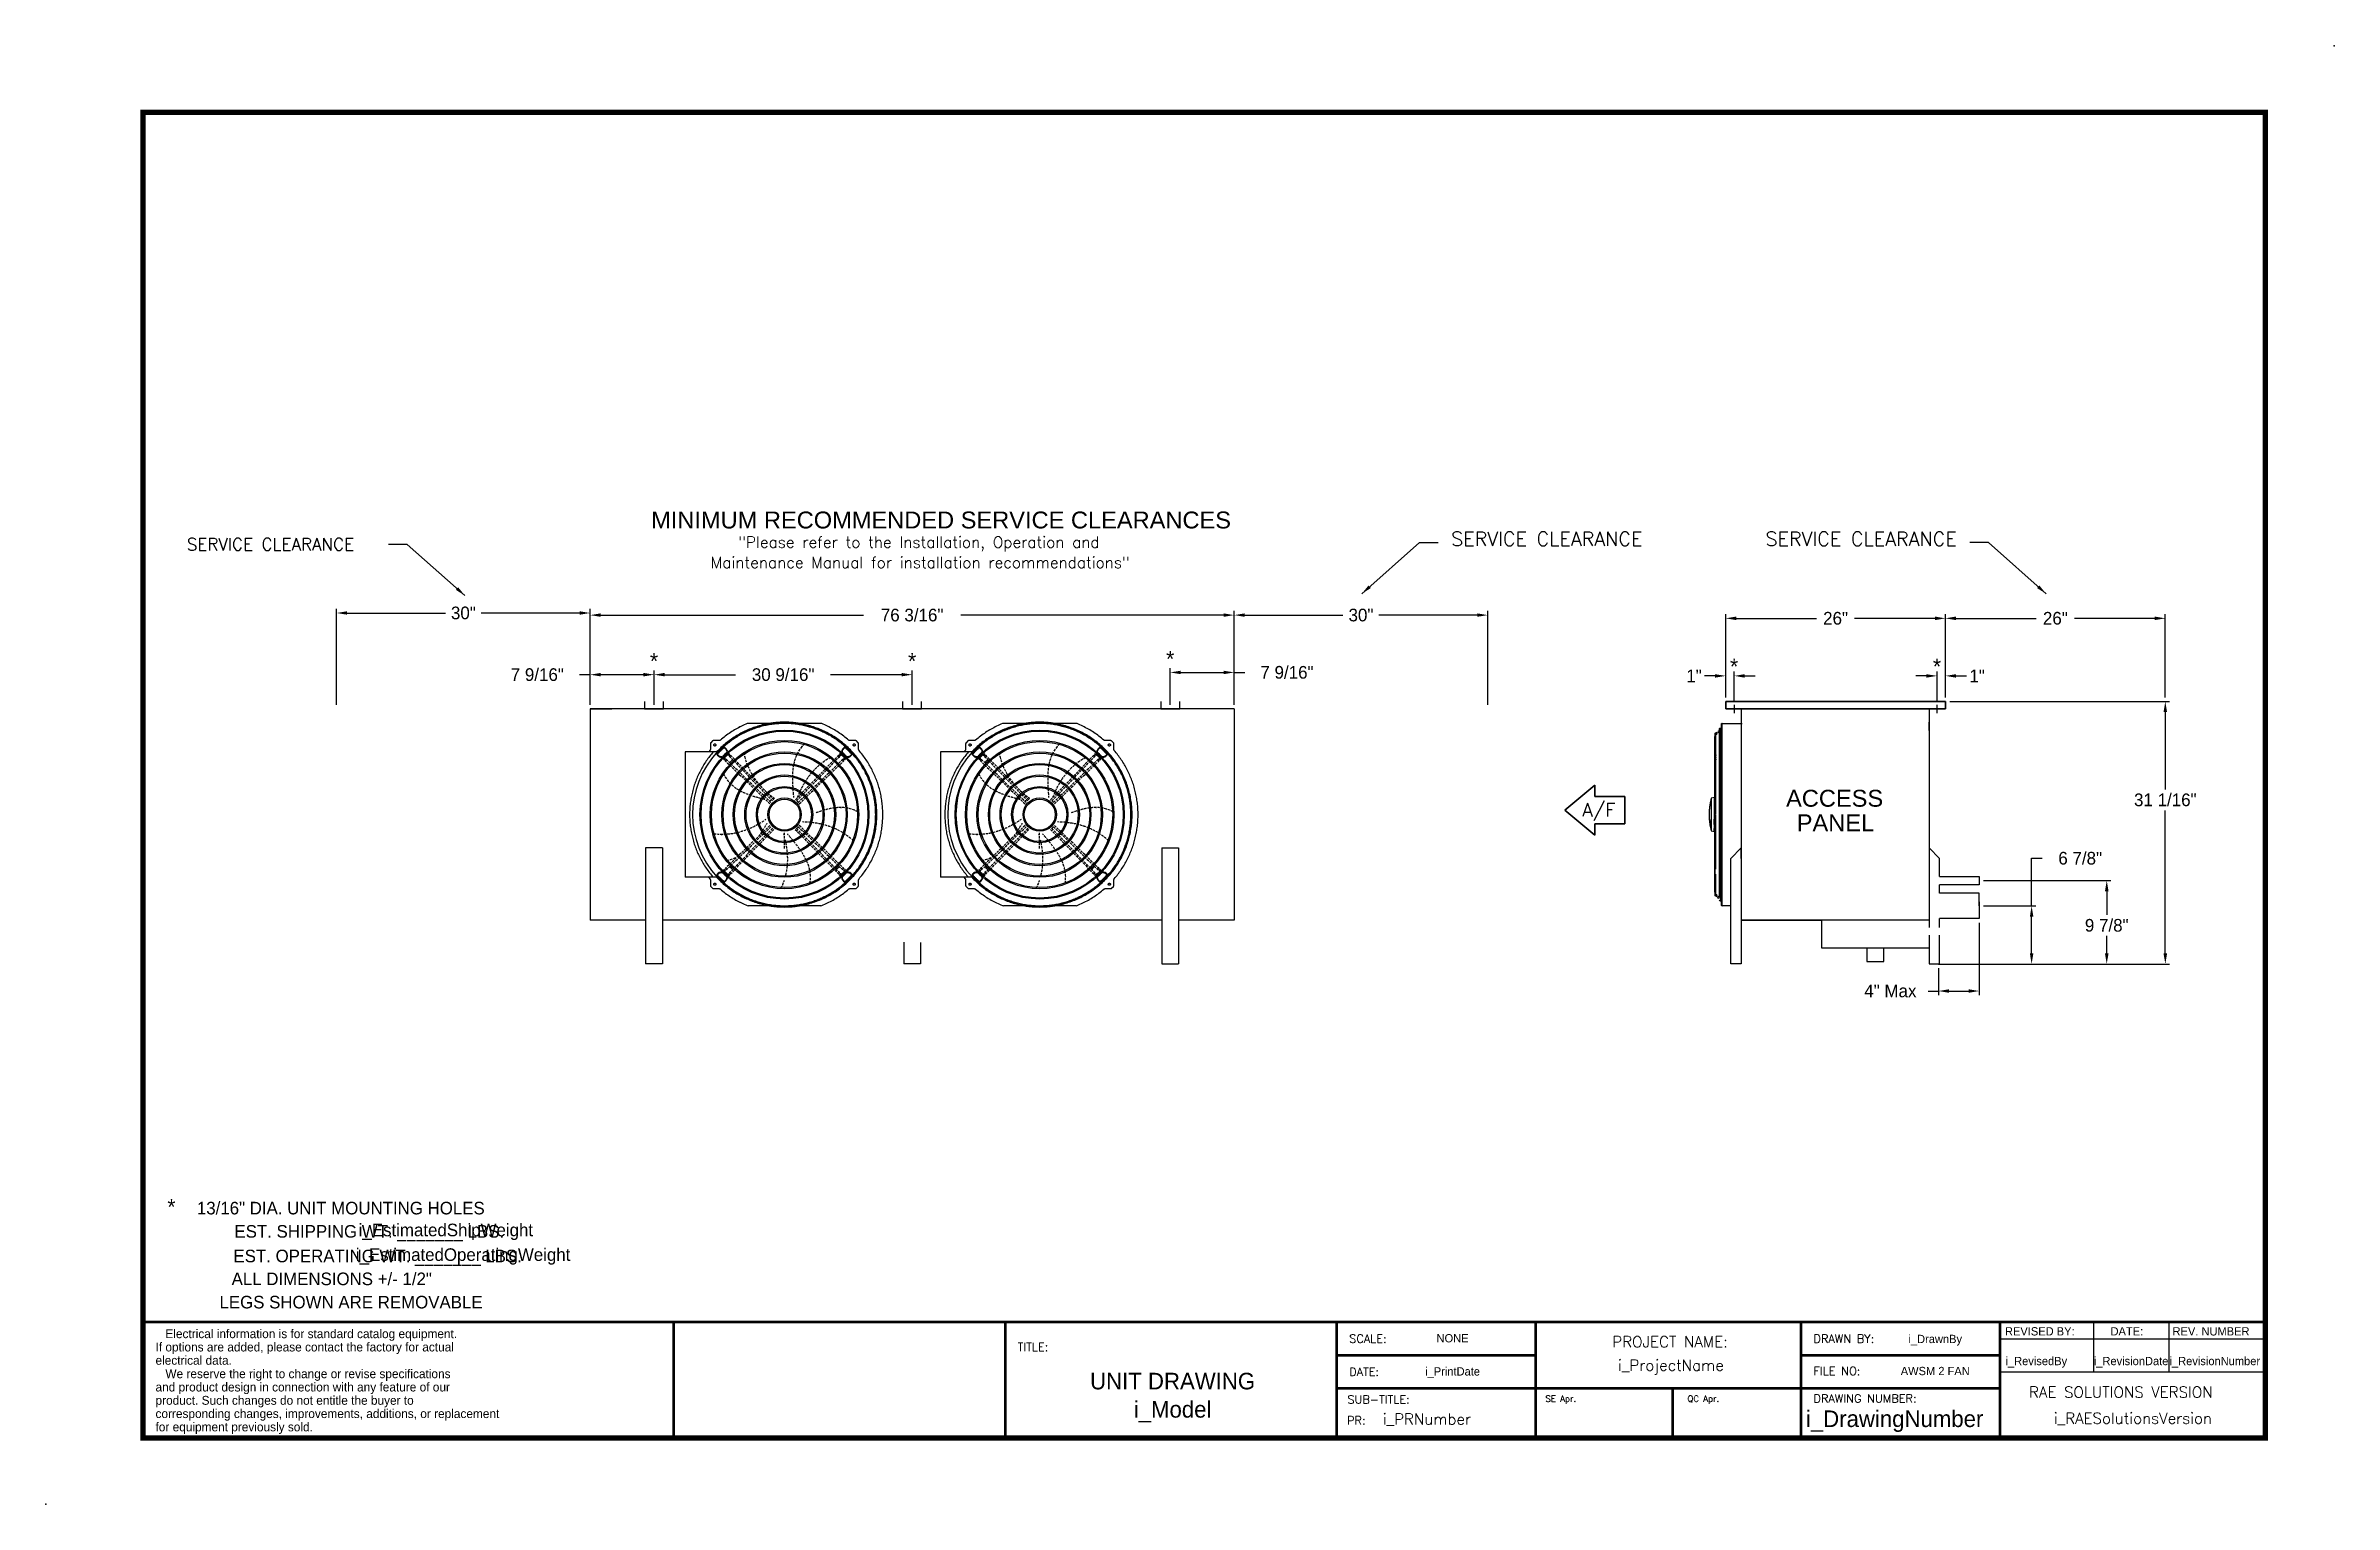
# Model space of a CAD drawing. Extents: x -12 to 259, y -8 to 165.
import ezdxf
from ezdxf.enums import TextEntityAlignment as Align

# ---------------------------------------------------------------- set-up
doc = ezdxf.new("R2010")
doc.units = 0
doc.header["$MEASUREMENT"] = 0
doc.layers.get('0').update_dxf_attribs({"linetype": 'CONTINUOUS'})
doc.layers.get('Defpoints').update_dxf_attribs({"linetype": 'CONTINUOUS'})
doc.layers.add('0 Unit', color=7, linetype='CONTINUOUS')
doc.styles.add('dimentions', font='arial.ttf')
doc.styles.add('SIMPLEX', font='SIMPLEX')
doc.dimstyles.get("Standard").update_dxf_attribs({"dimtxt": 1.5, "dimasz": 1.25, "dimexe": 0.5, "dimexo": 0.5, "dimgap": 0.5, "dimtad": 0, "dimtih": 1, "dimtoh": 1, "dimdec": 4, "dimzin": 0, "dimdsep": 46, "dimlunit": 5, "dimtxsty": 'STANDARD', "dimcen": 0.09, "dimadec": 0, "dimazin": 0, "dimtfac": 1, "dimtdec": 4, "dimtofl": 0, "dimtmove": 0, "dimatfit": 3, "dimfxl": 1, "dimfrac": 2, "dimtolj": 1, "dimtzin": 0, "dimarcsym": 0})

msp = doc.modelspace()

# ---------------------------------------------------------------- texts
at = {"lineweight": 30}
for s, height, style, p in [('MINIMUM RECOMMENDED SERVICE CLEARANCES', 1.99998, 'dimentions', (60.10141, 107.65837)), ('ACCESS', 2, 'dimentions', (194.37147, 74.72593)), ('A/F', 1.577, 'SIMPLEX', (170.26781, 73.56388)), ('PANEL', 2, 'dimentions', (195.6363, 71.81926)), ('SE Apr.', 0.735546, 'SIMPLEX', (165.91453, 4.29907)), ('QC Apr.', 0.735546, 'SIMPLEX', (182.71386, 4.29907))]:
    msp.add_text(s, height=height, dxfattribs=dict(at, style=style)).set_placement(p)
at = {"style": 'SIMPLEX'}
for s, height, p in [('"Please refer to the Installation, Operation and', 1.3279867, (91.7829, 105.37084)), ('Maintenance Manual for installation recommendations"', 1.3279867, (91.94129, 102.96376)), ('PROJECT NAME:', 1.3024063, (180.65089, 10.75541)), ('i_ProjectName', 1.3024063, (180.74992, 7.96772)), ('i_RAESolutionsVersion', 1.3024063, (235.40702, 1.69719))]:
    msp.add_text(s, height=height, dxfattribs=at).set_placement(p, align=Align.CENTER)
for s, height, p in [('*', 1.87063, (188.23051, 90.38362)), ('*', 1.87063, (212.23051, 90.38362)), ('*', 1.83459, (3.3584, 26.45088)), ('EST. SHIPPING WT. _______ LBS.', 1.490706, (26.76054, 23.72592)), ('i_EstimatedShipWeight', 1.4924168, (35.82113, 23.88876)), ('EST. OPERATING WT. _______ LBS.', 1.490706, (27.75039, 20.81)), ('i_EstimatedOperatingWeight', 1.490706, (37.86088, 20.97284)), ('ALL DIMENSIONS +/- 1/2"', 1.490706, (22.32236, 18.10463)), ('LEGS SHOWN ARE REMOVABLE', 1.490706, (24.60109, 15.34875)), ('NONE', 0.980728, (154.91859, 11.33019)), ('i_DrawnBy', 0.980728, (212.02132, 11.24606)), ('i_PrintDate', 0.9807276, (154.91859, 7.40728)), ('AWSM 2 FAN', 0.980728, (212.02132, 7.45162)), ('i_RevisedBy', 0.9807276, (223.98073, 8.63256)), ('i_RevisionDate', 0.9807276, (235.19268, 8.63256)), ('i_RevisionNumber', 0.9807276, (245.09657, 8.63256)), ('UNIT DRAWING', 1.9614552, (121.79561, 5.76926)), ('i_Model', 1.961455, (121.79561, 2.42625)), ('i_DrawingNumber', 1.9614552, (207.21832, 1.31239))]:
    msp.add_text(s, height=height).set_placement(p, align=Align.CENTER)
for s, height, p in [('13/16" DIA. UNIT MOUNTING HOLES', 1.490706, (6.36653, 26.4767)), ('REVISED BY:', 0.9807276, (220.27169, 12.14915)), ('DATE:', 0.980728, (232.76057, 12.14915)), ('REV. NUMBER', 0.9807276, (240.09459, 12.14915))]:
    msp.add_text(s, height=height).set_placement(p)
at = {"lineweight": 25}
for s, p in [('If options are added, please contact the factory for actual', (1.46965, 10.25818)), ('   Electrical information is for standard catalog equipment.', (1.46965, 11.83053)), ('electrical data.', (1.46965, 8.68584)), ('   We reserve the right to change or revise specifications', (1.46965, 7.09367)), ('and product design in connection with any feature of our', (1.46965, 5.52132)), ('corresponding changes, improvements, additions, or replacement ', (1.46965, 2.37664)), ('product. Such changes do not entitle the buyer to', (1.46965, 3.94898)), ('for equipment previously sold.', (1.46965, 0.80429))]:
    msp.add_text(s, height=1.0482292, dxfattribs=at).set_placement(p)
at = {"style": 'SIMPLEX'}
for s, height, p in [('TITLE:', 0.980728, (103.46678, 10.29765)), ('SCALE:', 0.980728, (142.69589, 11.27837)), ('DRAWN BY:', 0.980728, (197.61663, 11.27837)), ('DATE:', 0.980728, (142.69589, 7.35546)), ('FILE NO:', 0.980728, (197.61663, 7.45028)), ('RAE SOLUTIONS VERSION', 1.3024063, (223.12133, 4.79183)), ('SUB-TITLE:', 0.980728, (142.48337, 4.07972)), ('i_PRNumber', 1.302406, (146.67063, 1.59957)), ('DRAWING NUMBER:', 0.9807276, (197.61663, 4.1988))]:
    msp.add_text(s, height=height, dxfattribs=at).set_placement(p)
msp.add_text('PR:', height=0.980728, dxfattribs=at).set_placement((144.61715, 1.59957), align=Align.RIGHT)
at = {"linetype": 'Continuous', "insert": (206.71186, 52.91431), "char_height": 1.5, "attachment_point": 5}
msp.add_mtext('4" Max', dxfattribs=at)
at = {"layer": '0 Unit'}
for p in [(60.45273, 91.02801), (90.98398, 91.02801), (121.51523, 91.28159)]:
    msp.add_text('*', height=1.87063, dxfattribs=at).set_placement(p, align=Align.CENTER)
at = {"layer": '0 Unit', "width": 34.6701003, "style": 'SIMPLEX'}
for insert, char_height, attachment_point in [((5.17001, 106.51662), 1.4525, 1), ((154.75077, 107.24711), 1.66, 1), ((214.56285, 107.24711), 1.66, 3)]:
    msp.add_mtext('SERVICE CLEARANCE', dxfattribs=dict(at, insert=insert, char_height=char_height, attachment_point=attachment_point))

# ---------------------------------------------------------------- blocks, each defined once
blk = doc.blocks.new('*D55')
at = {"layer": '0 Unit', "color": 0, "lineweight": -2}
for p, q in [((52.89, 86.79), (52.89, 97.9)), ((129.08, 86.79), (129.08, 97.9)), ((54.14, 97.4), (85.23, 97.4)), ((127.83, 97.4), (96.73, 97.4))]:
    blk.add_line(p, q, dxfattribs=at)
at = {"layer": '0 Unit', "color": 0}
for points in [[(54.14, 97.61), (54.14, 97.2), (52.89, 97.4)], [(127.83, 97.61), (127.83, 97.2), (129.08, 97.4)]]:
    blk.add_solid(points, dxfattribs=at)
at = {"layer": 'Defpoints', "color": 0}
for p in [(129.08, 97.4), (52.89, 86.29), (129.08, 86.29)]:
    blk.add_point(p, dxfattribs=at)
at = {"layer": '0 Unit', "color": 0, "insert": (90.98, 97.4), "char_height": 1.5, "attachment_point": 5}
blk.add_mtext('\\A1;76 3/16"', dxfattribs=at)
blk = doc.blocks.new('*D56')
at = {"layer": '0 Unit', "color": 0, "lineweight": -2}
for p, q in [((52.89, 90.35), (51.64, 90.35)), ((52.89, 86.79), (52.89, 90.85)), ((59.2, 90.35), (54.14, 90.35)), ((60.45, 86.79), (60.45, 90.85))]:
    blk.add_line(p, q, dxfattribs=at)
at = {"layer": '0 Unit', "color": 0}
for points in [[(54.14, 90.56), (54.14, 90.15), (52.89, 90.35)], [(59.2, 90.56), (59.2, 90.15), (60.45, 90.35)]]:
    blk.add_solid(points, dxfattribs=at)
at = {"layer": 'Defpoints', "color": 0}
for p in [(52.89, 90.35), (52.89, 86.29), (60.45, 86.29)]:
    blk.add_point(p, dxfattribs=at)
at = {"layer": '0 Unit', "color": 0, "insert": (46.64, 90.35), "char_height": 1.5, "attachment_point": 5}
blk.add_mtext('\\A1;7 9/16"', dxfattribs=at)
blk = doc.blocks.new('*D57')
at = {"layer": '0 Unit', "color": 0, "lineweight": -2}
for p, q in [((121.51, 86.79), (121.51, 91.12)), ((122.76, 90.62), (127.83, 90.62)), ((129.08, 86.79), (129.08, 91.12)), ((129.08, 90.62), (130.33, 90.62))]:
    blk.add_line(p, q, dxfattribs=at)
at = {"layer": '0 Unit', "color": 0}
for points in [[(122.76, 90.82), (122.76, 90.41), (121.51, 90.62)], [(127.83, 90.82), (127.83, 90.41), (129.08, 90.62)]]:
    blk.add_solid(points, dxfattribs=at)
at = {"layer": 'Defpoints', "color": 0}
for p in [(129.08, 90.62), (121.51, 86.29), (129.08, 86.29)]:
    blk.add_point(p, dxfattribs=at)
at = {"layer": '0 Unit', "color": 0, "insert": (135.33, 90.62), "char_height": 1.5, "attachment_point": 5}
blk.add_mtext('\\A1;7 9/16"', dxfattribs=at)
blk = doc.blocks.new('*D58')
at = {"layer": '0 Unit', "color": 0, "lineweight": -2}
for p, q in [((22.89, 86.79), (22.89, 98.15)), ((24.14, 97.65), (35.76, 97.65)), ((51.64, 97.65), (40.01, 97.65)), ((52.89, 86.79), (52.89, 98.15))]:
    blk.add_line(p, q, dxfattribs=at)
at = {"layer": '0 Unit', "color": 0}
for points in [[(24.14, 97.86), (24.14, 97.45), (22.89, 97.65)], [(51.64, 97.86), (51.64, 97.45), (52.89, 97.65)]]:
    blk.add_solid(points, dxfattribs=at)
at = {"layer": 'Defpoints', "color": 0}
for p in [(52.89, 97.65), (22.89, 86.29), (52.89, 86.29)]:
    blk.add_point(p, dxfattribs=at)
at = {"layer": '0 Unit', "color": 0, "insert": (37.89, 97.65), "char_height": 1.5, "attachment_point": 5}
blk.add_mtext('\\A1;30"', dxfattribs=at)
blk = doc.blocks.new('*D59')
at = {"layer": '0 Unit', "color": 0, "lineweight": -2}
for p, q in [((129.08, 86.79), (129.08, 97.9)), ((159.08, 86.79), (159.08, 97.9)), ((130.33, 97.4), (141.95, 97.4)), ((157.83, 97.4), (146.2, 97.4))]:
    blk.add_line(p, q, dxfattribs=at)
at = {"layer": '0 Unit', "color": 0}
for points in [[(130.33, 97.61), (130.33, 97.2), (129.08, 97.4)], [(157.83, 97.61), (157.83, 97.2), (159.08, 97.4)]]:
    blk.add_solid(points, dxfattribs=at)
at = {"layer": 'Defpoints', "color": 0}
for p in [(159.08, 97.4), (129.08, 86.29), (159.08, 86.29)]:
    blk.add_point(p, dxfattribs=at)
at = {"layer": '0 Unit', "color": 0, "insert": (144.08, 97.4), "char_height": 1.5, "attachment_point": 5}
blk.add_mtext('\\A1;30"', dxfattribs=at)
blk = doc.blocks.new('*D60')
at = {"layer": '0 Unit', "color": 0, "linetype": 'Continuous', "lineweight": -2}
for p, q in [((60.45, 86.79), (60.45, 90.85)), ((61.7, 90.35), (70.09, 90.35)), ((89.73, 90.35), (81.34, 90.35)), ((90.98, 86.79), (90.98, 90.85))]:
    blk.add_line(p, q, dxfattribs=at)
at = {"layer": '0 Unit', "color": 0, "linetype": 'Continuous'}
for points in [[(61.7, 90.56), (61.7, 90.15), (60.45, 90.35)], [(89.73, 90.56), (89.73, 90.15), (90.98, 90.35)]]:
    blk.add_solid(points, dxfattribs=at)
at = {"layer": 'Defpoints', "color": 0, "linetype": 'Continuous'}
for p in [(90.98, 90.35), (60.45, 86.29), (90.98, 86.29)]:
    blk.add_point(p, dxfattribs=at)
at = {"layer": '0 Unit', "color": 0, "linetype": 'Continuous', "insert": (75.72, 90.35), "char_height": 1.5, "attachment_point": 5}
blk.add_mtext('\\A1;30 9/16"', dxfattribs=at)
blk = doc.blocks.new('*D73')
at = {"color": 0, "lineweight": -2}
for p, q in [((213.73, 87.17), (239.74, 87.17)), ((239.24, 85.92), (239.24, 76.78)), ((239.24, 57.36), (239.24, 74.28)), ((212.42, 56.11), (239.74, 56.11))]:
    blk.add_line(p, q, dxfattribs=at)
at = {"color": 0}
for points in [[(239.03, 85.92), (239.45, 85.92), (239.24, 87.17)], [(239.03, 57.36), (239.45, 57.36), (239.24, 56.11)]]:
    blk.add_solid(points, dxfattribs=at)
at = {"layer": 'Defpoints', "color": 0}
for p in [(213.23, 87.17), (211.92, 56.11), (239.24, 56.11)]:
    blk.add_point(p, dxfattribs=at)
at = {"color": 0, "insert": (239.24, 75.53), "char_height": 1.5, "attachment_point": 5}
blk.add_mtext('\\A1;31 1/16"', dxfattribs=at)
blk = doc.blocks.new('*D74')
at = {"color": 0, "lineweight": -2}
for p, q in [((187.23, 87.67), (187.23, 97.52)), ((213.23, 87.67), (213.23, 97.52)), ((188.48, 97.02), (197.98, 97.02)), ((211.98, 97.02), (202.48, 97.02))]:
    blk.add_line(p, q, dxfattribs=at)
at = {"color": 0}
for points in [[(188.48, 97.23), (188.48, 96.81), (187.23, 97.02)], [(211.98, 97.23), (211.98, 96.81), (213.23, 97.02)]]:
    blk.add_solid(points, dxfattribs=at)
at = {"layer": 'Defpoints', "color": 0}
for p in [(213.23, 97.02), (187.23, 87.17), (213.23, 87.17)]:
    blk.add_point(p, dxfattribs=at)
at = {"color": 0, "insert": (200.23, 97.02), "char_height": 1.5, "attachment_point": 5}
blk.add_mtext('\\A1;26"', dxfattribs=at)
blk = doc.blocks.new('*D75')
at = {"color": 0, "lineweight": -2}
for p, q in [((185.98, 90.21), (184.73, 90.21)), ((187.23, 87.67), (187.23, 90.71)), ((188.23, 87.29), (188.23, 90.71)), ((189.48, 90.21), (190.73, 90.21))]:
    blk.add_line(p, q, dxfattribs=at)
at = {"color": 0}
for points in [[(185.98, 90.41), (185.98, 90), (187.23, 90.21)], [(189.48, 90.41), (189.48, 90), (188.23, 90.21)]]:
    blk.add_solid(points, dxfattribs=at)
at = {"layer": 'Defpoints', "color": 0}
for p in [(187.23, 90.21), (187.23, 87.17), (188.23, 86.79)]:
    blk.add_point(p, dxfattribs=at)
at = {"color": 0, "insert": (183.48, 90.21), "char_height": 1.5, "attachment_point": 5}
blk.add_mtext('\\A1;1"', dxfattribs=at)
blk = doc.blocks.new('*D76')
at = {"color": 0, "lineweight": -2}
for p, q in [((210.98, 90.21), (209.73, 90.21)), ((212.23, 87.29), (212.23, 90.71)), ((213.23, 87.67), (213.23, 90.71)), ((214.48, 90.21), (215.73, 90.21))]:
    blk.add_line(p, q, dxfattribs=at)
at = {"color": 0}
for points in [[(210.98, 90.41), (210.98, 90), (212.23, 90.21)], [(214.48, 90.41), (214.48, 90), (213.23, 90.21)]]:
    blk.add_solid(points, dxfattribs=at)
at = {"layer": 'Defpoints', "color": 0}
for p in [(213.23, 90.21), (212.23, 86.79), (213.23, 87.17)]:
    blk.add_point(p, dxfattribs=at)
at = {"color": 0, "insert": (216.98, 90.21), "char_height": 1.5, "attachment_point": 5}
blk.add_mtext('\\A1;1"', dxfattribs=at)
blk = doc.blocks.new('*D77')
at = {"color": 0, "lineweight": -2}
for p, q in [((213.23, 87.67), (213.23, 97.52)), ((239.23, 87.67), (239.23, 97.52)), ((214.48, 97.02), (223.98, 97.02)), ((237.98, 97.02), (228.48, 97.02))]:
    blk.add_line(p, q, dxfattribs=at)
at = {"color": 0}
for points in [[(214.48, 97.23), (214.48, 96.81), (213.23, 97.02)], [(237.98, 97.23), (237.98, 96.81), (239.23, 97.02)]]:
    blk.add_solid(points, dxfattribs=at)
at = {"layer": 'Defpoints', "color": 0}
for p in [(239.23, 97.02), (213.23, 87.17), (239.23, 87.17)]:
    blk.add_point(p, dxfattribs=at)
at = {"color": 0, "insert": (226.23, 97.02), "char_height": 1.5, "attachment_point": 5}
blk.add_mtext('\\A1;26"', dxfattribs=at)
blk = doc.blocks.new('*D78')
at = {"color": 0, "linetype": 'Continuous', "lineweight": -2}
for p, q in [((217.73, 65.98), (232.81, 65.98)), ((232.31, 64.73), (232.31, 61.93)), ((232.31, 57.36), (232.31, 59.43)), ((213.04, 56.11), (232.81, 56.11))]:
    blk.add_line(p, q, dxfattribs=at)
at = {"color": 0, "linetype": 'Continuous'}
for points in [[(232.1, 64.73), (232.52, 64.73), (232.31, 65.98)], [(232.1, 57.36), (232.52, 57.36), (232.31, 56.11)]]:
    blk.add_solid(points, dxfattribs=at)
at = {"layer": 'Defpoints', "color": 0, "linetype": 'Continuous'}
for p in [(217.23, 65.98), (232.31, 65.98), (212.54, 56.11)]:
    blk.add_point(p, dxfattribs=at)
at = {"color": 0, "linetype": 'Continuous', "insert": (232.31, 60.68), "char_height": 1.5, "attachment_point": 5}
blk.add_mtext('\\A1;9 7/8"', dxfattribs=at)
blk = doc.blocks.new('*D79')
at = {"color": 0, "lineweight": -2}
for p, q in [((223.42, 62.98), (223.42, 68.62)), ((223.42, 68.62), (224.67, 68.62)), ((217.73, 62.98), (223.92, 62.98)), ((223.42, 57.36), (223.42, 61.73)), ((217.73, 56.11), (223.92, 56.11))]:
    blk.add_line(p, q, dxfattribs=at)
at = {"color": 0}
for points in [[(223.22, 61.73), (223.63, 61.73), (223.42, 62.98)], [(223.22, 57.36), (223.63, 57.36), (223.42, 56.11)]]:
    blk.add_solid(points, dxfattribs=at)
at = {"layer": 'Defpoints', "color": 0}
for p in [(217.23, 62.98), (223.42, 62.98), (217.23, 56.11)]:
    blk.add_point(p, dxfattribs=at)
at = {"color": 0, "insert": (229.17, 68.62), "char_height": 1.5, "attachment_point": 5}
blk.add_mtext('\\A1;6 7/8"', dxfattribs=at)

# ---------------------------------------------------------------- dimensions: what is measured, and where the dimension line sits
for base, p1, p2, picture, middle in [((213.22785, 97.02084), (187.22785, 87.16614), (213.22785, 87.16614), '*D74', (200.22785, 97.02084)), ((239.22785, 97.02084), (213.22785, 87.16614), (239.22785, 87.16614), '*D77', (226.22785, 97.02084)), ((187.22785, 90.20572), (188.22785, 86.79114), (187.22785, 87.16614), '*D75', (183.47785, 90.20572)), ((213.22785, 90.20572), (212.22785, 86.79114), (213.22785, 87.16614), '*D76', (216.97785, 90.20572))]:
    dim = msp.add_linear_dim(base=base, p1=p1, p2=p2, dimstyle='Standard', override={"dimpost": '"'})
    dim.commit()
    dim.dimension.update_dxf_attribs({"geometry": picture, "text_midpoint": middle})
for base, p1, p2, picture, middle in [((239.24138, 56.11414), (213.22785, 87.16614), (211.91535, 56.11414), '*D73', (239.24138, 75.53386)), ((223.42362, 62.97864), (217.22785, 56.11414), (217.22785, 62.97864), '*D79', (229.17362, 68.61586))]:
    dim = msp.add_linear_dim(base=base, p1=p1, p2=p2, angle=90, dimstyle='Standard', override={"dimpost": '"'})
    dim.commit()
    dim.dimension.update_dxf_attribs({"geometry": picture, "text_midpoint": middle, "dimtype": 160})
at = {"linetype": 'Continuous'}
dim = msp.add_linear_dim(base=(232.30877, 65.97864), p1=(212.54035, 56.11414), p2=(217.22785, 65.97864), angle=90, dimstyle='Standard', override={"dimpost": '"'}, dxfattribs=at)
dim.commit()
dim.dimension.update_dxf_attribs({"geometry": '*D78', "text_midpoint": (232.30877, 60.68154), "dimtype": 160})
at = {"layer": '0 Unit'}
for base, p1, p2, picture, middle in [((52.88757, 97.65444), (22.88757, 86.29114), (52.88757, 86.29114), '*D58', (37.88757, 97.65444)), ((129.07507, 97.40444), (52.88757, 86.29114), (129.07507, 86.29114), '*D55', (90.98132, 97.40444)), ((159.07507, 97.40444), (129.07507, 86.29114), (159.07507, 86.29114), '*D59', (144.07507, 97.40444)), ((52.88757, 90.35403), (60.45007, 86.29114), (52.88757, 86.29114), '*D56', (46.63757, 90.35403)), ((129.07507, 90.61572), (121.51257, 86.29114), (129.07507, 86.29114), '*D57', (135.32507, 90.61572))]:
    dim = msp.add_linear_dim(base=base, p1=p1, p2=p2, dimstyle='Standard', override={"dimpost": '"'}, dxfattribs=at)
    dim.commit()
    dim.dimension.update_dxf_attribs({"geometry": picture, "text_midpoint": middle})
at = {"layer": '0 Unit', "linetype": 'Continuous'}
dim = msp.add_linear_dim(base=(90.9813222664, 90.3540319669), p1=(60.4500722664, 86.2911380987), p2=(90.9813222664, 86.2911380987), dimstyle='Standard', override={"dimpost": '"'}, dxfattribs=at)
dim.commit()
dim.dimension.update_dxf_attribs({"geometry": '*D60', "text_midpoint": (75.7156972664, 90.3540319669)})

# ---------------------------------------------------------------- linework, layer by layer
at = {"lineweight": 30}
for p, q in [((187.22785, 87.16614), (190.47785, 87.16614)), ((187.22785, 87.16614), (213.22785, 87.16614)), ((187.22785, 87.16614), (187.22785, 86.29114)), ((213.22785, 87.16614), (187.22785, 87.16614)), ((213.22785, 86.29114), (213.22785, 87.16614)), ((187.22785, 86.29114), (213.22785, 86.29114)), ((168.21517, 74.32653), (171.75635, 77.2774)), ((171.75635, 75.94951), (171.75635, 77.2774)), ((175.29754, 75.94951), (171.75635, 75.94951)), ((175.29754, 72.70355), (175.29754, 75.94951)), ((168.21517, 74.32653), (171.75635, 71.37566)), ((171.75635, 72.70355), (171.75635, 71.37566)), ((171.75635, 72.70355), (175.29754, 72.70355))]:
    msp.add_line(p, q, dxfattribs=at)
for p, q in [((188.22785, 86.79114), (188.22785, 85.79114)), ((212.22785, 86.79114), (212.22785, 85.79114)), ((186.71722, 84.57855), (189.16535, 84.57855)), ((187.22785, 86.29114), (188.22785, 86.29114)), ((189.0716, 86.29114), (189.0716, 61.29114)), ((189.0716, 86.29114), (189.0716, 56.11414)), ((189.0716, 85.06171), (189.0716, 62.52057)), ((213.22785, 86.29114), (211.29035, 86.29114)), ((211.29035, 86.29114), (211.29035, 61.29114)), ((211.29035, 86.29114), (211.29035, 60.41614)), ((211.29035, 83.72864), (211.29035, 84.72864)), ((189.0716, 69.86414), (187.8216, 68.61414)), ((187.8216, 56.11414), (187.8216, 68.61414)), ((189.0716, 68.61414), (189.0716, 69.86414)), ((211.29035, 69.86414), (212.54035, 68.61414)), ((212.54035, 66.47864), (212.54035, 68.61414)), ((212.54035, 66.47864), (217.22785, 66.47864)), ((212.54035, 64.47864), (212.54035, 65.47864)), ((217.22785, 65.47864), (212.54035, 65.47864)), ((217.22785, 66.47864), (217.22785, 65.47864)), ((217.22785, 64.47864), (212.54035, 64.47864)), ((217.22785, 62.97864), (217.22785, 64.47864)), ((217.22785, 63.47864), (217.22785, 62.47864)), ((217.22785, 62.97864), (217.22785, 61.47864)), ((211.29035, 61.29114), (189.0716, 61.29114)), ((189.0716, 61.29114), (198.5716, 61.29114)), ((198.5716, 61.29114), (198.5716, 58.66614)), ((211.29035, 61.29114), (211.29035, 60.41614)), ((212.54035, 60.41614), (212.54035, 61.47864)), ((217.22785, 61.47864), (212.54035, 61.47864)), ((198.5716, 58.66614), (198.5716, 58.04114)), ((198.5716, 58.04114), (211.29035, 58.04114)), ((203.92391, 58.04114), (203.92391, 56.40202)), ((203.92391, 58.04114), (205.93803, 58.04114)), ((205.93803, 56.40202), (205.93803, 58.04114)), ((211.29035, 59.54114), (211.29035, 58.72864)), ((211.29035, 59.54114), (211.29035, 56.11414)), ((212.54035, 56.11414), (212.54035, 59.54114)), ((189.0716, 56.11414), (187.8216, 56.11414)), ((203.92391, 56.40202), (205.93803, 56.40202)), ((211.29035, 56.11414), (212.54035, 56.11414)), ((62.76659, 0.00001), (62.76659, 13.73019)), ((101.99569, 0.00001), (101.99569, 13.73019)), ((141.2248, 13.73019), (219.68301, 13.73019)), ((141.2248, 0.00001), (141.2248, 13.73019)), ((164.76226, 13.73019), (164.76226, 0.00001)), ((196.14554, 13.73019), (196.14554, 5.88437)), ((219.68301, 13.73019), (219.68301, 0.00001)), ((219.68301, 13.73019), (251.06629, 13.73019)), ((219.68301, 13.73019), (219.68301, 11.76874)), ((230.75634, 13.73019), (230.75634, 7.84583)), ((239.6742, 13.73019), (239.6742, 7.84583)), ((219.68301, 11.76874), (251.06629, 11.76874)), ((164.76226, 9.80728), (141.2248, 9.80728)), ((196.14554, 9.80728), (219.68301, 9.80728)), ((196.14554, 5.88437), (196.14554, 9.80728)), ((219.68301, 5.88437), (141.2248, 5.88437)), ((180.94426, 5.88437), (180.94426, 0.00001)), ((196.14554, 5.88437), (196.14554, 0.00001)), ((219.68301, 7.84583), (251.06629, 7.84583))]:
    msp.add_line(p, q)
at = {"color": 7, "linetype": 'Continuous', "lineweight": 25}
for p, q in [((71.58659, 84.57845), (71.4671, 84.5549)), ((71.4671, 84.5549), (71.46788, 84.5549)), ((71.58737, 84.57845), (71.46788, 84.5549)), ((71.58737, 84.57845), (71.58659, 84.57845)), ((74.14408, 84.57845), (71.58737, 84.57845)), ((74.37959, 84.57844), (74.14408, 84.57845)), ((77.62027, 84.57845), (77.39343, 84.57845)), ((80.177, 84.57845), (77.62027, 84.57845)), ((80.29648, 84.5549), (80.177, 84.57845)), ((101.78028, 84.57854), (101.66079, 84.55499)), ((101.66079, 84.55499), (101.66157, 84.55499)), ((101.78106, 84.57854), (101.66157, 84.55499)), ((101.78106, 84.57854), (101.78028, 84.57854)), ((104.33777, 84.57854), (101.78106, 84.57854)), ((104.57328, 84.57854), (104.33777, 84.57854)), ((107.81396, 84.57854), (107.58712, 84.57854)), ((110.37069, 84.57854), (107.81396, 84.57854)), ((110.49017, 84.55499), (110.37069, 84.57854)), ((186.47115, 83.93943), (186.47115, 64.03267)), ((186.56171, 83.99849), (186.56171, 83.98165)), ((186.58139, 63.95235), (186.58139, 83.93935)), ((186.67194, 83.81302), (186.67194, 83.99849)), ((186.80048, 63.01424), (186.80048, 84.58904)), ((67.06233, 81.37855), (66.91974, 81.2096)), ((67.06311, 81.37855), (66.92052, 81.2096)), ((67.06311, 81.37855), (67.06233, 81.37855)), ((67.11947, 82.1822), (67.11947, 81.53258)), ((67.11947, 82.1822), (67.12025, 82.1822)), ((67.11947, 81.53258), (67.12025, 81.53258)), ((67.12025, 82.1822), (67.12025, 81.53258)), ((67.37893, 82.50688), (67.16559, 82.29354)), ((67.16637, 82.29354), (67.16559, 82.29354)), ((67.37971, 82.50688), (67.16637, 82.29354)), ((67.37893, 82.50688), (67.37971, 82.50688)), ((68.14066, 82.553), (67.49105, 82.553)), ((68.29392, 82.61014), (68.2947, 82.61014)), ((68.66918, 81.7496), (68.66917, 81.73813)), ((68.79286, 81.69795), (68.87447, 81.61625)), ((68.8296, 81.73236), (68.82951, 81.74348)), ((68.82951, 81.74348), (68.9411, 81.63189)), ((68.92978, 81.63211), (68.8296, 81.73236)), ((68.87447, 81.61625), (68.89456, 81.59617)), ((68.9411, 81.63189), (68.92978, 81.63211)), ((69.09954, 81.27606), (69.10242, 81.19577)), ((69.14124, 81.19192), (69.11057, 81.22365)), ((78.21231, 82.14199), (78.05452, 81.96841)), ((82.66306, 81.22361), (82.63242, 81.19192)), ((82.67203, 81.19576), (82.67491, 81.27606)), ((82.83232, 81.63189), (82.94391, 81.74348)), ((82.84468, 81.63211), (82.83232, 81.63189)), ((82.94485, 81.73236), (82.84468, 81.63211)), ((82.88014, 81.59617), (82.90023, 81.61625)), ((82.90023, 81.61625), (82.98183, 81.69795)), ((82.94391, 81.74348), (82.94485, 81.73236)), ((83.10424, 81.7496), (83.1053, 81.73813)), ((84.27332, 82.553), (83.6237, 82.553)), ((84.598, 82.29354), (84.38465, 82.50688)), ((84.64411, 81.53258), (84.64411, 82.1822)), ((97.25602, 81.37864), (97.11343, 81.20969)), ((97.2568, 81.37864), (97.11421, 81.20969)), ((97.2568, 81.37864), (97.25602, 81.37864)), ((97.31316, 82.18229), (97.31316, 81.53268)), ((97.31316, 82.18229), (97.31394, 82.18229)), ((97.31316, 81.53268), (97.31394, 81.53268)), ((97.31394, 82.18229), (97.31394, 81.53268)), ((97.57262, 82.50697), (97.35928, 82.29363)), ((97.36006, 82.29363), (97.35928, 82.29363)), ((97.5734, 82.50697), (97.36006, 82.29363)), ((97.57262, 82.50697), (97.5734, 82.50697)), ((98.33435, 82.55309), (97.68474, 82.55309)), ((98.48761, 82.61023), (98.48839, 82.61023)), ((98.86287, 81.74969), (98.86286, 81.73823)), ((98.98655, 81.69804), (99.06816, 81.61635)), ((99.02329, 81.73246), (99.0232, 81.74357)), ((99.0232, 81.74357), (99.13479, 81.63198)), ((99.12347, 81.6322), (99.02329, 81.73246)), ((99.06816, 81.61635), (99.08825, 81.59626)), ((99.13479, 81.63198), (99.12347, 81.6322)), ((99.29323, 81.27615), (99.29611, 81.19587)), ((99.33493, 81.19201), (99.30426, 81.22374)), ((108.406, 82.14209), (108.24821, 81.96851)), ((112.85675, 81.2237), (112.82611, 81.19201)), ((112.86572, 81.19586), (112.8686, 81.27615)), ((113.02601, 81.63198), (113.1376, 81.74357)), ((113.03837, 81.63221), (113.02601, 81.63198)), ((113.13854, 81.73246), (113.03837, 81.63221)), ((113.07383, 81.59626), (113.09392, 81.61635)), ((113.09392, 81.61635), (113.17552, 81.69804)), ((113.1376, 81.74357), (113.13854, 81.73246)), ((113.29793, 81.74969), (113.29898, 81.73823)), ((114.46701, 82.55309), (113.81739, 82.55309)), ((114.79169, 82.29363), (114.57834, 82.50697)), ((114.8378, 81.53268), (114.8378, 82.18229)), ((185.91997, 82.99455), (185.91997, 64.60872)), ((185.95392, 83.3725), (185.95392, 64.23077)), ((186.06416, 80.85413), (186.06416, 83.37244)), ((186.2426, 83.54047), (186.12033, 83.45139)), ((186.18423, 83.36156), (186.2426, 83.40409)), ((186.47115, 83.70699), (186.35284, 83.62078)), ((186.35284, 83.48441), (186.47115, 83.57061)), ((186.58139, 83.65092), (186.59775, 83.66284)), ((64.12946, 81.20247), (64.12946, 66.37962)), ((64.13115, 81.20247), (64.12946, 81.20247)), ((64.13115, 81.20247), (64.13115, 66.37962)), ((67.45075, 81.20247), (64.13115, 81.20247)), ((66.91974, 81.2096), (66.92052, 81.2096)), ((67.92144, 81.20247), (67.45075, 81.20247)), ((68.05609, 81.20247), (67.92144, 81.20247)), ((67.92817, 81.00859), (67.94017, 81.00912)), ((67.93429, 80.84826), (67.94592, 80.84868)), ((68.04588, 80.73667), (67.93429, 80.84826)), ((68.04618, 80.74851), (67.94592, 80.84868)), ((68.06216, 80.80394), (67.98046, 80.88555)), ((68.04588, 80.73667), (68.04618, 80.74851)), ((68.08225, 80.78385), (68.06216, 80.80394)), ((68.48252, 80.57586), (68.40223, 80.57874)), ((68.45429, 80.56729), (68.48598, 80.53665)), ((68.48092, 80.62606), (68.49036, 80.62636)), ((68.4918, 80.57616), (68.48252, 80.57586)), ((68.48256, 80.57001), (68.48252, 80.57586)), ((68.49182, 80.57071), (68.48256, 80.57001)), ((68.53692, 80.58674), (68.4918, 80.57616)), ((68.4918, 80.57616), (68.49182, 80.57071)), ((68.52617, 80.57802), (68.49182, 80.57071)), ((68.56313, 80.59918), (68.57604, 80.61152)), ((68.57604, 80.61152), (68.57603, 80.61558)), ((68.6211, 80.65379), (68.63102, 80.66636)), ((68.6578, 78.59078), (68.77934, 78.37795)), ((68.66474, 80.36427), (68.76609, 80.26668)), ((68.90002, 80.41099), (68.79759, 80.50962)), ((68.9055, 80.13218), (69.03923, 80.00288)), ((69.17217, 80.14816), (69.04238, 80.27366)), ((69.05205, 81.18805), (69.05236, 81.19749)), ((69.06271, 81.10226), (69.06659, 81.10207)), ((69.07894, 81.11499), (69.06659, 81.10207)), ((69.10213, 81.18648), (69.09155, 81.14136)), ((69.10008, 81.15192), (69.10734, 81.18623)), ((69.10243, 81.19577), (69.10212, 81.18648)), ((69.10734, 81.18623), (69.10213, 81.18648)), ((69.10242, 81.19577), (69.10801, 81.19546)), ((69.10801, 81.19546), (69.10734, 81.18623)), ((69.11843, 79.9263), (69.32226, 79.72921)), ((69.16872, 80.88078), (69.26778, 80.77878)), ((69.45589, 79.87383), (69.25199, 80.07098)), ((69.41209, 80.91274), (69.31408, 81.01366)), ((69.40097, 79.65311), (69.60505, 79.45578)), ((69.40545, 80.63673), (69.53178, 80.50607)), ((69.73887, 79.60022), (69.53536, 79.79699)), ((69.67564, 80.64049), (69.54697, 80.77356)), ((69.60821, 80.42704), (69.80517, 80.22333)), ((69.68435, 79.37911), (69.88879, 79.18144)), ((69.94995, 80.35679), (69.75273, 80.56076)), ((70.02185, 79.3266), (69.8184, 79.52331)), ((69.88107, 80.14484), (70.07886, 79.94027)), ((69.96812, 79.10473), (70.1715, 78.90808)), ((70.22334, 80.07404), (70.02667, 80.27745)), ((70.3049, 79.05292), (70.10064, 79.25042)), ((70.15492, 79.86161), (70.35268, 79.65708)), ((70.25107, 78.83114), (70.45501, 78.63395)), ((70.49755, 79.79045), (70.30051, 79.99423)), ((70.58828, 78.77891), (70.38447, 78.97598)), ((70.42947, 79.57766), (70.62627, 79.37412)), ((70.53445, 78.55714), (70.73859, 78.35976)), ((70.77088, 79.50776), (70.57391, 79.71147)), ((70.87084, 78.5057), (70.66663, 78.70315)), ((70.70258, 79.29521), (70.8996, 79.09144)), ((71.04542, 79.22382), (70.84823, 79.42776)), ((70.97683, 79.01157), (71.17385, 78.8078)), ((71.11913, 81.07404), (71.11554, 81.11632)), ((71.11977, 81.07404), (71.11613, 81.11672)), ((71.11977, 81.07404), (71.11913, 81.07404)), ((71.17184, 80.8132), (71.11977, 81.07404)), ((71.31914, 78.94073), (71.12137, 79.14527)), ((71.25033, 78.7287), (71.4476, 78.52468)), ((71.59275, 78.65776), (71.39513, 78.86214)), ((71.86645, 78.37469), (71.66997, 78.5779)), ((77.48643, 81.18208), (77.35532, 80.92089)), ((78.96997, 78.59083), (79.15254, 78.8113)), ((80.10666, 78.57844), (79.90958, 78.37462)), ((80.38073, 78.8619), (80.1835, 78.65792)), ((80.32943, 78.52565), (80.52583, 78.72877)), ((80.65528, 79.14584), (80.45705, 78.94083)), ((80.60311, 78.8087), (80.79965, 79.01196)), ((80.92814, 79.42804), (80.73123, 79.2244)), ((80.87619, 79.09112), (81.0738, 79.29549)), ((81.10942, 78.70311), (80.90505, 78.50551)), ((81.20246, 79.71175), (81.00531, 79.50786)), ((81.03811, 78.36034), (81.24218, 78.55766)), ((81.11041, 80.44603), (81.33967, 80.57456)), ((81.15024, 79.37455), (81.34729, 79.57835)), ((81.39194, 78.97628), (81.18874, 78.7798)), ((81.47586, 79.99451), (81.27872, 79.79063)), ((81.32111, 78.63397), (81.52534, 78.83144)), ((81.33902, 80.57456), (81.38249, 80.59286)), ((81.33967, 80.57456), (81.33902, 80.57456)), ((81.33967, 80.57456), (81.38269, 80.59269)), ((81.42387, 79.65755), (81.62106, 79.86149)), ((81.67517, 79.25014), (81.47138, 79.05309)), ((81.74969, 80.27771), (81.55316, 80.07446)), ((81.6051, 78.90857), (81.809, 79.10572)), ((81.69743, 79.94047), (81.89479, 80.14459)), ((81.9581, 79.5237), (81.75438, 79.32672)), ((82.02382, 80.56122), (81.82638, 80.35703)), ((81.88773, 79.18184), (82.09176, 79.37912)), ((81.97132, 80.22373), (82.16836, 80.42752)), ((82.24113, 79.79737), (82.03764, 79.60061)), ((82.22917, 80.77361), (82.10031, 80.64034)), ((82.17123, 79.45596), (82.37501, 79.653)), ((82.24523, 80.50703), (82.37064, 80.63673)), ((82.52427, 80.07114), (82.32044, 79.87406)), ((82.46083, 81.01396), (82.36388, 80.91325)), ((82.45422, 79.72959), (82.65855, 79.92716)), ((82.50819, 80.77932), (82.60619, 80.88112)), ((82.73372, 80.27366), (82.60341, 80.14766)), ((82.66592, 81.19547), (82.67203, 81.19576)), ((82.66663, 81.18623), (82.66592, 81.19547)), ((82.67232, 81.18649), (82.66663, 81.18623)), ((82.66663, 81.18623), (82.67399, 81.15192)), ((82.67203, 81.19576), (82.67232, 81.18649)), ((82.67916, 81.15728), (82.67232, 81.18649)), ((82.69517, 81.11499), (82.70751, 81.10207)), ((82.70751, 81.10207), (82.71175, 81.10226)), ((82.72235, 81.19749), (82.72264, 81.18805)), ((82.73815, 80.00412), (82.87055, 80.13214)), ((82.97736, 80.50996), (82.87544, 80.41101)), ((83.00904, 80.26635), (83.11024, 80.36461)), ((83.19843, 80.61558), (83.19806, 80.61152)), ((83.21098, 80.59918), (83.19806, 80.61152)), ((83.24789, 80.57802), (83.28215, 80.57071)), ((83.28264, 80.57616), (83.24897, 80.58408)), ((83.28215, 80.57071), (83.28264, 80.57616)), ((83.29137, 80.57002), (83.28215, 80.57071)), ((83.29194, 80.57586), (83.28264, 80.57616)), ((83.28433, 80.62636), (83.29377, 80.62605)), ((83.28765, 80.53661), (83.31942, 80.56733)), ((83.29194, 80.57586), (83.29137, 80.57002)), ((83.37222, 80.57875), (83.29194, 80.57586)), ((83.71254, 80.80394), (83.69245, 80.78385)), ((83.79423, 80.88555), (83.71254, 80.80394)), ((83.83912, 80.84826), (83.72753, 80.73667)), ((83.72753, 80.73667), (83.72827, 80.74851)), ((83.82852, 80.84868), (83.72827, 80.74851)), ((83.83912, 80.84826), (83.82852, 80.84868)), ((83.84524, 81.00859), (83.8343, 81.00912)), ((94.32315, 81.20256), (94.32315, 66.37972)), ((94.32484, 81.20256), (94.32315, 81.20256)), ((94.32484, 81.20256), (94.32484, 66.37972)), ((97.64444, 81.20256), (94.32484, 81.20256)), ((97.11343, 81.20969), (97.11421, 81.20969)), ((98.11513, 81.20256), (97.64444, 81.20256)), ((98.24978, 81.20256), (98.11513, 81.20256)), ((98.12186, 81.00868), (98.13386, 81.00922)), ((98.12798, 80.84836), (98.13961, 80.84878)), ((98.23957, 80.73676), (98.12798, 80.84836)), ((98.23987, 80.74861), (98.13961, 80.84878)), ((98.25585, 80.80403), (98.17415, 80.88564)), ((98.23957, 80.73677), (98.23987, 80.74861)), ((98.27594, 80.78394), (98.25585, 80.80403)), ((98.67621, 80.57595), (98.59592, 80.57884)), ((98.64798, 80.56738), (98.67967, 80.53674)), ((98.67461, 80.62615), (98.68405, 80.62645)), ((98.68549, 80.57626), (98.67621, 80.57595)), ((98.67625, 80.57011), (98.67621, 80.57595)), ((98.68551, 80.5708), (98.67625, 80.57011)), ((98.73061, 80.58683), (98.68549, 80.57625)), ((98.68549, 80.57625), (98.68551, 80.5708)), ((98.71986, 80.57811), (98.68551, 80.5708)), ((98.75682, 80.59927), (98.76973, 80.61162)), ((98.76973, 80.61162), (98.76972, 80.61568)), ((98.81478, 80.65388), (98.82471, 80.66646)), ((98.85149, 78.59087), (98.97303, 78.37804)), ((98.85843, 80.36436), (98.95978, 80.26677)), ((99.09371, 80.41109), (98.99127, 80.50971)), ((99.09919, 80.13228), (99.23292, 80.00297)), ((99.36586, 80.14825), (99.23607, 80.27375)), ((99.24574, 81.18814), (99.24605, 81.19758)), ((99.2564, 81.10236), (99.26028, 81.10216)), ((99.27263, 81.11508), (99.26028, 81.10216)), ((99.29582, 81.18657), (99.28524, 81.14145)), ((99.29377, 81.15202), (99.30103, 81.18632)), ((99.29612, 81.19587), (99.29581, 81.18657)), ((99.30103, 81.18632), (99.29582, 81.18657)), ((99.29611, 81.19587), (99.3017, 81.19556)), ((99.3017, 81.19556), (99.30103, 81.18632)), ((99.31212, 79.9264), (99.51595, 79.7293)), ((99.36241, 80.88087), (99.46147, 80.77887)), ((99.64958, 79.87393), (99.44568, 80.07108)), ((99.60578, 80.91283), (99.50777, 81.01375)), ((99.59466, 79.6532), (99.79874, 79.45587)), ((99.59914, 80.63682), (99.72547, 80.50617)), ((99.93256, 79.60031), (99.72905, 79.79708)), ((99.86933, 80.64059), (99.74066, 80.77366)), ((99.8019, 80.42713), (99.99886, 80.22343)), ((99.87804, 79.37921), (100.08248, 79.18153)), ((100.14364, 80.35688), (99.94642, 80.56085)), ((100.21554, 79.32669), (100.01209, 79.5234)), ((100.07476, 80.14493), (100.27255, 79.94037)), ((100.16181, 79.10483), (100.36519, 78.90817)), ((100.41703, 80.07413), (100.22036, 80.27754)), ((100.49859, 79.05301), (100.29433, 79.25051)), ((100.34861, 79.8617), (100.54637, 79.65717)), ((100.44476, 78.83123), (100.6487, 78.63404)), ((100.69124, 79.79054), (100.4942, 79.99432)), ((100.78197, 78.779), (100.57816, 78.97607)), ((100.62316, 79.57776), (100.81996, 79.37422)), ((100.72814, 78.55724), (100.93228, 78.35985)), ((100.96457, 79.50785), (100.7676, 79.71157)), ((101.06453, 78.5058), (100.86032, 78.70325)), ((100.89627, 79.2953), (101.09329, 79.09153)), ((101.23911, 79.22391), (101.04192, 79.42785)), ((101.17052, 79.01166), (101.36754, 78.80789)), ((101.31282, 81.07414), (101.30923, 81.11641)), ((101.31346, 81.07414), (101.30982, 81.11681)), ((101.31346, 81.07414), (101.31282, 81.07414)), ((101.36553, 80.8133), (101.31346, 81.07414)), ((101.51283, 78.94083), (101.31506, 79.14536)), ((101.44402, 78.72879), (101.64129, 78.52478)), ((101.78644, 78.65785), (101.58882, 78.86224)), ((102.06013, 78.37479), (101.86366, 78.57799)), ((107.68012, 81.18217), (107.54901, 80.92098)), ((109.16366, 78.59092), (109.34623, 78.81139)), ((110.30035, 78.57853), (110.10327, 78.37471)), ((110.57442, 78.86199), (110.37719, 78.65801)), ((110.52312, 78.52574), (110.71952, 78.72887)), ((110.84897, 79.14594), (110.65074, 78.94092)), ((110.7968, 78.80879), (110.99334, 79.01206)), ((111.12183, 79.42813), (110.92492, 79.22449)), ((111.06988, 79.09122), (111.26748, 79.29559)), ((111.30311, 78.7032), (111.09874, 78.5056)), ((111.39615, 79.71184), (111.199, 79.50795)), ((111.2318, 78.36043), (111.43587, 78.55775)), ((111.3041, 80.44612), (111.53336, 80.57466)), ((111.34393, 79.37464), (111.54098, 79.57844)), ((111.58563, 78.97637), (111.38243, 78.77989)), ((111.66955, 79.9946), (111.47241, 79.79072)), ((111.5148, 78.63406), (111.71903, 78.83153)), ((111.53271, 80.57466), (111.57618, 80.59295)), ((111.53336, 80.57466), (111.53271, 80.57466)), ((111.53336, 80.57466), (111.57638, 80.59279)), ((111.61756, 79.65764), (111.81475, 79.86158)), ((111.86886, 79.25023), (111.66507, 79.05318)), ((111.94338, 80.2778), (111.74685, 80.07455)), ((111.79879, 78.90866), (112.00269, 79.10582)), ((111.89112, 79.94057), (112.08848, 80.14468)), ((112.15178, 79.52379), (111.94807, 79.32682)), ((112.2175, 80.56132), (112.02007, 80.35713)), ((112.08142, 79.18193), (112.28545, 79.37921)), ((112.16501, 80.22383), (112.36205, 80.42762)), ((112.43482, 79.79747), (112.23133, 79.60071)), ((112.42286, 80.7737), (112.294, 80.64043)), ((112.36492, 79.45606), (112.5687, 79.65309)), ((112.43892, 80.50712), (112.56433, 80.63682)), ((112.71796, 80.07123), (112.51413, 79.87415)), ((112.65452, 81.01406), (112.55757, 80.91335)), ((112.64791, 79.72968), (112.85224, 79.92725)), ((112.70188, 80.77941), (112.79988, 80.88121)), ((112.92741, 80.27375), (112.7971, 80.14775)), ((112.85961, 81.19556), (112.86572, 81.19586)), ((112.86032, 81.18632), (112.85961, 81.19556)), ((112.86601, 81.18658), (112.86032, 81.18632)), ((112.86032, 81.18632), (112.86768, 81.15202)), ((112.86572, 81.19586), (112.86601, 81.18658)), ((112.87285, 81.15737), (112.86601, 81.18658)), ((112.88886, 81.11508), (112.9012, 81.10216)), ((112.9012, 81.10216), (112.90544, 81.10236)), ((112.91604, 81.19758), (112.91633, 81.18814)), ((112.93183, 80.00421), (113.06424, 80.13223)), ((113.17104, 80.51006), (113.06913, 80.4111)), ((113.20273, 80.26644), (113.30393, 80.3647)), ((113.39212, 80.61568), (113.39175, 80.61162)), ((113.40467, 80.59927), (113.39175, 80.61162)), ((113.44158, 80.57811), (113.47584, 80.5708)), ((113.47633, 80.57625), (113.44266, 80.58417)), ((113.47584, 80.5708), (113.47633, 80.57625)), ((113.48506, 80.57011), (113.47584, 80.5708)), ((113.48563, 80.57595), (113.47633, 80.57626)), ((113.47802, 80.62645), (113.48746, 80.62614)), ((113.48134, 80.5367), (113.51311, 80.56742)), ((113.48563, 80.57595), (113.48506, 80.57011)), ((113.56591, 80.57884), (113.48563, 80.57595)), ((113.90623, 80.80403), (113.88614, 80.78394)), ((113.98792, 80.88564), (113.90623, 80.80403)), ((114.03281, 80.84836), (113.92122, 80.73677)), ((113.92122, 80.73676), (113.92196, 80.7486)), ((114.02221, 80.84878), (113.92196, 80.7486)), ((114.03281, 80.84836), (114.02221, 80.84878)), ((114.03893, 81.00868), (114.02799, 81.00922)), ((186.02516, 80.77944), (186.02784, 80.79276)), ((186.06416, 80.56928), (186.06416, 80.78159)), ((186.06416, 80.34989), (186.06416, 80.56926)), ((186.06416, 73.8393), (186.06416, 80.27171)), ((69.35376, 77.59646), (69.56246, 77.39024)), ((70.81733, 78.28362), (71.02174, 78.08598)), ((71.15333, 78.23256), (70.95018, 78.42898)), ((71.10109, 78.00925), (71.30428, 77.81278)), ((71.43722, 77.95807), (71.23362, 78.15492)), ((71.38447, 77.73525), (71.5885, 77.53797)), ((71.71974, 77.68489), (71.5167, 77.88121)), ((71.52376, 78.44591), (71.72094, 78.24198)), ((71.66781, 77.46128), (71.87206, 77.26379)), ((71.79744, 78.16287), (71.995, 77.95854)), ((72.00349, 77.41053), (71.79982, 77.60746)), ((72.141, 78.09074), (71.94393, 78.29456)), ((71.95097, 77.18749), (72.15481, 76.9904)), ((72.07095, 77.87999), (72.2684, 77.67578)), ((72.28654, 77.13685), (72.08201, 77.33461)), ((72.27545, 78.20535), (72.1232, 78.44549)), ((72.41529, 77.80706), (72.21787, 78.01124)), ((72.23489, 76.91297), (72.43915, 76.71546)), ((72.34532, 77.59623), (72.54197, 77.39286)), ((72.56963, 76.86313), (72.36598, 77.06003)), ((72.68847, 77.52453), (72.49162, 77.72813)), ((72.51773, 76.63949), (72.72245, 76.44154)), ((72.61837, 77.31384), (72.81587, 77.10958)), ((72.8521, 76.59), (72.64837, 76.787)), ((72.96359, 77.24), (72.766, 77.44435)), ((72.80231, 76.36433), (73.0062, 76.16719)), ((72.89273, 77.03008), (73.08988, 76.82619)), ((73.13527, 76.3162), (72.9321, 76.51265)), ((73.2379, 76.9563), (73.04007, 77.1609)), ((73.08572, 76.09029), (73.29067, 75.89213)), ((73.16608, 76.74738), (73.36362, 76.54308)), ((73.41911, 76.04175), (73.21505, 76.23907)), ((73.51236, 76.67244), (73.31456, 76.87701)), ((73.36971, 75.8157), (73.57416, 75.61802)), ((73.44003, 76.46406), (73.63679, 76.26056)), ((73.7014, 75.76881), (73.49786, 75.96562)), ((73.78647, 76.38895), (73.58879, 76.59339)), ((73.71398, 76.18073), (73.91121, 75.97675)), ((74.06186, 76.10413), (73.86385, 76.30892)), ((73.98684, 75.89853), (74.18505, 75.69354)), ((74.33704, 75.81953), (74.13805, 76.02533)), ((74.65787, 75.7097), (74.51995, 75.81586)), ((77.63804, 76.02533), (77.43932, 75.8198)), ((77.59133, 75.69382), (77.78892, 75.89818)), ((77.91244, 76.30912), (77.71512, 76.10504)), ((77.8657, 75.97758), (78.06231, 76.18093)), ((78.18721, 76.59329), (77.98992, 76.38925)), ((78.27891, 75.96626), (78.07421, 75.76834)), ((78.13961, 76.26087), (78.3361, 76.46409)), ((78.20164, 75.61774), (78.40706, 75.81635)), ((78.46178, 76.87726), (78.26405, 76.67276)), ((78.5619, 76.23989), (78.35729, 76.04205)), ((78.4129, 76.54352), (78.60986, 76.74722)), ((78.48575, 75.89244), (78.69134, 76.09123)), ((78.73605, 77.16092), (78.53888, 76.957)), ((78.84505, 76.51367), (78.64075, 76.31613)), ((78.68664, 76.82663), (78.88357, 77.0303)), ((78.76994, 76.16722), (78.975, 76.3655)), ((79.01018, 77.44443), (78.81278, 77.24027)), ((79.12827, 76.78752), (78.92396, 76.58997)), ((78.96051, 77.10987), (79.15744, 77.31355)), ((79.05452, 76.44238), (79.25825, 76.63938)), ((79.2845, 77.72815), (79.08749, 77.52439)), ((79.41076, 77.06066), (79.20678, 76.86343)), ((79.23479, 77.39354), (79.43182, 77.59731)), ((79.33727, 76.71578), (79.54149, 76.91324)), ((79.55944, 78.0125), (79.36215, 77.80845)), ((79.6935, 77.33404), (79.48971, 77.137)), ((79.50797, 77.67607), (79.70501, 77.87986)), ((79.62125, 76.99036), (79.82515, 77.18751)), ((79.83302, 78.29544), (79.63608, 78.09176)), ((79.97694, 77.6081), (79.77309, 77.411)), ((79.78156, 77.95902), (79.97896, 78.16318)), ((79.90544, 77.26515), (80.10938, 77.46234)), ((80.05508, 78.24191), (80.25303, 78.44663)), ((80.25981, 77.88162), (80.05633, 77.68487)), ((80.18853, 77.53887), (80.39283, 77.73641)), ((80.54274, 78.15519), (80.33999, 77.95914)), ((80.47137, 77.81235), (80.67586, 78.01007)), ((80.82664, 78.42969), (80.62207, 78.23189)), ((80.75545, 78.08703), (80.95857, 78.28343)), ((99.54745, 77.59656), (99.75615, 77.39034)), ((101.01102, 78.28372), (101.21543, 78.08607)), ((101.34702, 78.23265), (101.14387, 78.42908)), ((101.29478, 78.00934), (101.49797, 77.81287)), ((101.63091, 77.95816), (101.42731, 78.15502)), ((101.57816, 77.73534), (101.78219, 77.53806)), ((101.91343, 77.68498), (101.71039, 77.88131)), ((101.71745, 78.44601), (101.91463, 78.24208)), ((101.8615, 77.46137), (102.06575, 77.26388)), ((101.99113, 78.16296), (102.18869, 77.95863)), ((102.19718, 77.41063), (101.99351, 77.60755)), ((102.33469, 78.09083), (102.13762, 78.29465)), ((102.14466, 77.18758), (102.3485, 76.99049)), ((102.26464, 77.88009), (102.46209, 77.67588)), ((102.48023, 77.13694), (102.2757, 77.33471)), ((102.46914, 78.20545), (102.31689, 78.44559)), ((102.60898, 77.80715), (102.41156, 78.01133)), ((102.42858, 76.91306), (102.63284, 76.71556)), ((102.53901, 77.59633), (102.73565, 77.39295)), ((102.76332, 76.86322), (102.55967, 77.06013)), ((102.88216, 77.52463), (102.68531, 77.72822)), ((102.71142, 76.63958), (102.91614, 76.44164)), ((102.81206, 77.31393), (103.00956, 77.10967)), ((103.04579, 76.59009), (102.84206, 76.78709)), ((103.15728, 77.24009), (102.95969, 77.44445)), ((102.996, 76.36442), (103.19988, 76.16728)), ((103.08642, 77.03018), (103.28357, 76.82628)), ((103.32896, 76.31629), (103.12579, 76.51275)), ((103.43159, 76.95639), (103.23376, 77.16099)), ((103.27941, 76.09038), (103.48436, 75.89222)), ((103.35977, 76.74748), (103.55731, 76.54318)), ((103.6128, 76.04185), (103.40874, 76.23916)), ((103.70605, 76.67253), (103.50825, 76.8771)), ((103.5634, 75.81579), (103.76785, 75.61811)), ((103.63372, 76.46415), (103.83048, 76.26065)), ((103.89509, 75.7689), (103.69155, 75.96571)), ((103.98016, 76.38904), (103.78248, 76.59348)), ((103.90767, 76.18082), (104.1049, 75.97684)), ((104.25555, 76.10422), (104.05754, 76.30902)), ((104.18053, 75.89862), (104.37874, 75.69363)), ((104.53073, 75.81963), (104.33174, 76.02542)), ((104.85156, 75.70979), (104.71364, 75.81595)), ((107.83173, 76.02542), (107.63301, 75.8199)), ((107.78502, 75.69392), (107.98261, 75.89828)), ((108.10613, 76.30921), (107.90881, 76.10514)), ((108.05939, 75.97768), (108.256, 76.18102)), ((108.3809, 76.59339), (108.1836, 76.38934)), ((108.4726, 75.96636), (108.2679, 75.76843)), ((108.3333, 76.26097), (108.52979, 76.46418)), ((108.39533, 75.61783), (108.60075, 75.81644)), ((108.65547, 76.87736), (108.45774, 76.67286)), ((108.75559, 76.23999), (108.55098, 76.04214)), ((108.60659, 76.54361), (108.80355, 76.74732)), ((108.67944, 75.89253), (108.88503, 76.09132)), ((108.92974, 77.16101), (108.73257, 76.9571)), ((109.03874, 76.51377), (108.83444, 76.31623)), ((108.88033, 76.82672), (109.07726, 77.0304)), ((108.96363, 76.16731), (109.16869, 76.36559)), ((109.20387, 77.44453), (109.00647, 77.24037)), ((109.32196, 76.78761), (109.11765, 76.59006)), ((109.1542, 77.10996), (109.35113, 77.31364)), ((109.24821, 76.44248), (109.45194, 76.63947)), ((109.47819, 77.72824), (109.28118, 77.52449)), ((109.60445, 77.06076), (109.40047, 76.86352)), ((109.42847, 77.39363), (109.62551, 77.59741)), ((109.53096, 76.71587), (109.73518, 76.91333)), ((109.75313, 78.01259), (109.55584, 77.80854)), ((109.88719, 77.33413), (109.6834, 77.13709)), ((109.70166, 77.67616), (109.8987, 77.87995)), ((109.81494, 76.99045), (110.01884, 77.1876)), ((110.02671, 78.29554), (109.82977, 78.09185)), ((110.17063, 77.60819), (109.96678, 77.41109)), ((109.97525, 77.95912), (110.17265, 78.16327)), ((110.09913, 77.26524), (110.30307, 77.46243)), ((110.24877, 78.242), (110.44672, 78.44673)), ((110.4535, 77.88171), (110.25002, 77.68496)), ((110.38221, 77.53896), (110.58652, 77.73651)), ((110.73643, 78.15528), (110.53368, 77.95923)), ((110.66506, 77.81244), (110.86954, 78.01016)), ((111.02033, 78.42978), (110.81576, 78.23198)), ((110.94914, 78.08713), (111.15226, 78.28352)), ((185.85844, 75.82136), (185.52037, 75.73077)), ((185.91997, 75.82132), (185.85823, 75.82132)), ((73.68014, 73.21813), (73.53853, 73.12062)), ((73.65463, 75.54021), (73.85917, 75.34244)), ((73.98468, 75.4949), (73.78165, 75.69121)), ((73.93946, 75.26481), (74.14459, 75.06647)), ((73.97866, 75.50072), (73.98771, 75.49851)), ((74.26882, 75.22016), (74.06465, 75.41758)), ((74.26161, 75.61435), (74.45807, 75.41117)), ((74.61271, 75.53442), (74.41429, 75.73964)), ((74.63524, 75.72663), (74.63468, 75.72663)), ((74.65201, 75.71397), (74.65766, 75.7097)), ((74.65766, 75.7097), (74.65787, 75.7097)), ((77.08657, 75.45499), (77.06485, 75.43252)), ((77.36212, 75.73996), (77.16408, 75.53515)), ((77.31807, 75.41121), (77.51491, 75.61479)), ((77.42855, 75.14404), (77.4065, 75.12273)), ((77.71162, 75.41775), (77.50784, 75.22071)), ((77.52953, 74.96786), (77.5525, 74.99007)), ((77.6324, 75.06733), (77.83694, 75.26509)), ((77.995, 75.69175), (77.79176, 75.49524)), ((77.91729, 75.34279), (78.12213, 75.54085)), ((82.51062, 74.63094), (82.61032, 74.63017)), ((84.54221, 74.15248), (84.33517, 74.24593)), ((84.33522, 74.24504), (84.54168, 74.15248)), ((84.54168, 74.15248), (84.54221, 74.15248)), ((84.5773, 74.14321), (84.57784, 74.14321)), ((103.87383, 73.21822), (103.73222, 73.12071)), ((103.84832, 75.5403), (104.05286, 75.34253)), ((104.17837, 75.495), (103.97534, 75.6913)), ((104.13315, 75.2649), (104.33828, 75.06656)), ((104.17235, 75.50082), (104.1814, 75.49861)), ((104.46251, 75.22026), (104.25834, 75.41767)), ((104.4553, 75.61444), (104.65176, 75.41126)), ((104.8064, 75.53452), (104.60798, 75.73974)), ((104.82893, 75.72673), (104.82837, 75.72672)), ((104.8457, 75.71406), (104.85135, 75.70979)), ((104.85135, 75.70979), (104.85156, 75.70979)), ((107.28026, 75.45508), (107.25854, 75.43261)), ((107.55581, 75.74005), (107.35777, 75.53524)), ((107.51176, 75.4113), (107.7086, 75.61488)), ((107.62224, 75.14413), (107.60019, 75.12282)), ((107.90531, 75.41784), (107.70153, 75.2208)), ((107.72322, 74.96795), (107.74619, 74.99017)), ((107.82609, 75.06742), (108.03062, 75.26519)), ((108.18869, 75.69184), (107.98545, 75.49533)), ((108.11098, 75.34288), (108.31582, 75.54094)), ((112.70431, 74.63104), (112.80401, 74.63027)), ((114.7359, 74.15257), (114.52886, 74.24602)), ((114.52891, 74.24513), (114.73537, 74.15257)), ((114.73537, 74.15257), (114.7359, 74.15257)), ((114.77099, 74.1433), (114.77153, 74.1433)), ((185.2684, 73.80164), (185.26935, 73.71451)), ((185.26935, 73.88877), (185.26863, 73.84576)), ((185.52037, 75.73077), (185.52037, 72.43753)), ((185.85831, 73.24216), (185.91997, 73.23035)), ((185.92508, 73.17844), (185.85831, 73.24216)), ((186.06416, 67.32886), (186.06416, 73.76322)), ((67.48662, 71.50867), (67.44646, 71.51805)), ((67.48597, 71.50867), (67.4465, 71.51791)), ((67.48597, 71.50867), (67.75207, 71.47604)), ((67.48662, 71.50867), (67.48597, 71.50867)), ((67.75168, 71.47739), (67.48662, 71.50867)), ((68.40108, 71.43667), (68.51095, 71.43427)), ((68.51094, 71.43373), (68.51161, 71.43373)), ((70.57409, 71.72097), (70.29686, 71.64995)), ((72.15545, 70.59231), (71.95143, 70.39504)), ((72.08259, 70.24804), (72.28613, 70.44484)), ((72.43915, 70.86662), (72.23487, 70.6691)), ((72.36599, 70.52206), (72.56976, 70.71909)), ((72.72265, 71.14074), (72.51754, 70.94242)), ((72.81564, 70.47227), (72.61831, 70.26819)), ((72.64852, 70.79525), (72.8529, 70.99286)), ((73.00618, 71.41488), (72.80229, 71.21774)), ((73.08907, 70.75506), (72.89268, 70.55195)), ((72.89876, 71.31102), (72.98565, 71.4408)), ((72.9322, 71.06953), (73.13577, 71.26637)), ((73.03995, 70.42106), (73.23711, 70.62498)), ((73.28997, 71.68929), (73.08611, 71.49217)), ((73.36337, 71.03875), (73.16569, 70.83431)), ((73.21514, 71.34311), (73.41857, 71.53981)), ((73.31429, 70.7048), (73.51187, 70.90914)), ((73.57426, 71.96417), (73.37025, 71.76691)), ((73.63736, 71.32212), (73.43993, 71.11793)), ((73.49843, 71.61702), (73.70151, 71.81339)), ((73.58903, 70.98894), (73.7869, 71.19358)), ((73.85922, 72.2397), (73.65438, 72.04164)), ((73.91121, 71.60534), (73.71334, 71.4007)), ((73.78124, 71.89048), (73.98475, 72.08725)), ((73.81946, 72.76043), (73.82004, 72.76043)), ((73.86324, 71.27254), (74.06187, 71.47796)), ((74.14491, 72.51594), (73.9395, 72.31732)), ((74.18505, 71.88856), (73.98779, 71.68455)), ((74.06484, 72.16469), (74.26835, 72.36147)), ((74.13886, 71.55759), (74.33706, 71.76258)), ((74.45895, 72.17183), (74.26136, 71.96748)), ((74.41418, 71.84234), (74.61282, 72.04778)), ((75.74762, 71.51831), (75.79827, 71.34838)), ((75.82948, 71.23802), (75.83303, 71.22525)), ((75.83303, 71.6317), (75.83303, 71.34735)), ((75.83303, 71.2379), (75.83303, 70.95381)), ((75.83303, 70.8443), (75.83303, 70.56078)), ((75.83303, 70.4501), (75.83303, 70.16644)), ((77.14739, 72.02458), (77.14249, 72.0318)), ((77.16349, 72.04756), (77.36205, 71.8422)), ((77.5147, 71.96751), (77.31742, 72.17155)), ((77.43934, 71.76226), (77.63746, 71.55737)), ((77.508, 72.36122), (77.71186, 72.16411)), ((77.7885, 71.68435), (77.59133, 71.88826)), ((77.83702, 72.31691), (77.63151, 72.51563)), ((77.71521, 71.47695), (77.91265, 71.27275)), ((77.79183, 72.08678), (77.99551, 71.88984)), ((78.06249, 71.40098), (77.86578, 71.60442)), ((78.12235, 72.04103), (77.91734, 72.23925)), ((77.98947, 71.1933), (78.18756, 70.98843)), ((78.00292, 72.95934), (78.00312, 72.95934)), ((78.00312, 72.95934), (78.18403, 72.95456)), ((78.07417, 71.81379), (78.27825, 71.61646)), ((78.33674, 71.11734), (78.13903, 71.32182)), ((78.4065, 71.76628), (78.20159, 71.9644)), ((78.26483, 70.90852), (78.46204, 70.70456)), ((78.3578, 71.53954), (78.56113, 71.34294)), ((78.61, 70.83472), (78.41372, 71.03773)), ((78.69023, 71.49193), (78.48641, 71.68901)), ((78.53855, 70.62543), (78.736, 70.42122)), ((78.64036, 71.26634), (78.84466, 71.0688)), ((78.88359, 70.55177), (78.68686, 70.75524)), ((78.97497, 71.21662), (78.76979, 71.41501)), ((78.92363, 70.99244), (79.12809, 70.79474)), ((79.15742, 70.26857), (78.96034, 70.47239)), ((79.25814, 70.94282), (79.05358, 71.14061)), ((79.20698, 70.71846), (79.41081, 70.52138)), ((79.5415, 70.66884), (79.33734, 70.86625)), ((79.49015, 70.44467), (79.69392, 70.24764)), ((79.82501, 70.39471), (79.62091, 70.59205)), ((81.40473, 72.3418), (81.6697, 72.23671)), ((83.8309, 70.87783), (84.02276, 70.70049)), ((84.02276, 70.70049), (84.05307, 70.6654)), ((97.6803, 71.50876), (97.64015, 71.51814)), ((97.67966, 71.50876), (97.64018, 71.518)), ((97.67966, 71.50876), (97.94576, 71.47613)), ((97.6803, 71.50876), (97.67966, 71.50876)), ((97.94537, 71.47748), (97.6803, 71.50876)), ((98.59477, 71.43677), (98.70464, 71.43436)), ((98.70463, 71.43382), (98.7053, 71.43382)), ((100.76778, 71.72106), (100.49055, 71.65005)), ((102.34914, 70.5924), (102.14512, 70.39514)), ((102.27628, 70.24813), (102.47982, 70.44493)), ((102.63284, 70.86672), (102.42856, 70.66919)), ((102.55968, 70.52216), (102.76345, 70.71918)), ((102.91634, 71.14083), (102.71123, 70.94251)), ((103.00933, 70.47237), (102.812, 70.26828)), ((102.84221, 70.79534), (103.04659, 70.99295)), ((103.19987, 71.41498), (102.99598, 71.21784)), ((103.28276, 70.75516), (103.08637, 70.55204)), ((103.09245, 71.31111), (103.17934, 71.44089)), ((103.12589, 71.06963), (103.32946, 71.26646)), ((103.23363, 70.42116), (103.4308, 70.62507)), ((103.48366, 71.68938), (103.2798, 71.49227)), ((103.55706, 71.03884), (103.35938, 70.8344)), ((103.40883, 71.3432), (103.61226, 71.5399)), ((103.50798, 70.7049), (103.70556, 70.90923)), ((103.76795, 71.96427), (103.56394, 71.767)), ((103.83105, 71.32221), (103.63362, 71.11802)), ((103.69212, 71.61712), (103.8952, 71.81348)), ((103.78272, 70.98903), (103.98059, 71.19368)), ((104.05291, 72.23979), (103.84807, 72.04173)), ((104.1049, 71.60543), (103.90703, 71.40079)), ((103.97493, 71.89057), (104.17844, 72.08734)), ((104.01315, 72.76052), (104.01373, 72.76052)), ((104.05693, 71.27264), (104.25556, 71.47806)), ((104.3386, 72.51603), (104.13319, 72.31742)), ((104.37874, 71.88865), (104.18148, 71.68464)), ((104.25853, 72.16479), (104.46204, 72.36156)), ((104.33255, 71.55769), (104.53075, 71.76267)), ((104.65264, 72.17193), (104.45505, 71.96757)), ((104.60787, 71.84243), (104.80651, 72.04787)), ((105.94131, 71.5184), (105.99196, 71.34847)), ((106.02317, 71.23811), (106.02672, 71.22535)), ((106.02672, 71.6318), (106.02672, 71.34744)), ((106.02672, 71.23799), (106.02672, 70.9539)), ((106.02672, 70.84439), (106.02672, 70.56087)), ((106.02672, 70.4502), (106.02672, 70.16654)), ((107.34108, 72.02468), (107.33618, 72.03189)), ((107.35718, 72.04765), (107.55574, 71.84229)), ((107.70839, 71.9676), (107.51111, 72.17164)), ((107.63303, 71.76236), (107.83115, 71.55746)), ((107.70169, 72.36131), (107.90555, 72.1642)), ((107.98219, 71.68444), (107.78502, 71.88835)), ((108.03071, 72.317), (107.8252, 72.51572)), ((107.9089, 71.47705), (108.10634, 71.27284)), ((107.98552, 72.08688), (108.1892, 71.88994)), ((108.25618, 71.40107), (108.05947, 71.60451)), ((108.31604, 72.04112), (108.11103, 72.23934)), ((108.18316, 71.19339), (108.38125, 70.98852)), ((108.19661, 72.95943), (108.19681, 72.95943)), ((108.19681, 72.95943), (108.37772, 72.95465)), ((108.26786, 71.81389), (108.47194, 71.61656)), ((108.53043, 71.11743), (108.33272, 71.32191)), ((108.60019, 71.76637), (108.39528, 71.9645)), ((108.45852, 70.90861), (108.65573, 70.70465)), ((108.55149, 71.53964), (108.75482, 71.34304)), ((108.80369, 70.83482), (108.60741, 71.03782)), ((108.88392, 71.49203), (108.6801, 71.6891)), ((108.73224, 70.62552), (108.92969, 70.42132)), ((108.83405, 71.26643), (109.03835, 71.06889)), ((109.07728, 70.55187), (108.88055, 70.75533)), ((109.16866, 71.21671), (108.96348, 71.4151)), ((109.11732, 70.99253), (109.32178, 70.79484)), ((109.35111, 70.26866), (109.15403, 70.47248)), ((109.45183, 70.94291), (109.24727, 71.1407)), ((109.40067, 70.71856), (109.6045, 70.52148)), ((109.73519, 70.66893), (109.53103, 70.86634)), ((109.68383, 70.44476), (109.88761, 70.24773)), ((110.0187, 70.39481), (109.8146, 70.59215)), ((111.59842, 72.34189), (111.86339, 72.2368)), ((114.02459, 70.87792), (114.21645, 70.70058)), ((114.21645, 70.70058), (114.24676, 70.66549)), ((185.52037, 72.43753), (185.52037, 71.8725)), ((185.52037, 71.8725), (185.85831, 71.78195)), ((185.92508, 72.59107), (185.85831, 72.62684)), ((185.85831, 72.62683), (185.85831, 72.3735)), ((185.85831, 72.3735), (185.85831, 72.15878)), ((185.92508, 72.10637), (185.85831, 72.15879)), ((185.85831, 71.86099), (185.85831, 72.15878)), ((185.85831, 72.15878), (185.91997, 72.15246)), ((185.92508, 71.81392), (185.85831, 71.861)), ((185.85831, 71.86099), (185.85831, 71.78195)), ((185.85831, 71.78195), (185.91997, 71.78195)), ((69.08216, 68.4065), (69.08269, 68.4065)), ((69.08269, 68.4065), (69.32233, 68.45617)), ((69.32241, 67.85302), (69.11759, 67.65497)), ((69.2523, 67.51141), (69.45553, 67.70791)), ((69.60533, 68.12658), (69.40085, 67.92886)), ((69.53525, 67.78499), (69.73859, 67.9816)), ((69.8887, 68.40057), (69.68479, 68.20341)), ((69.81751, 68.05792), (70.02201, 68.25565)), ((70.17142, 68.67393), (69.96805, 68.47729)), ((70.10121, 68.33223), (70.30496, 68.52924)), ((70.35253, 67.92486), (70.15577, 67.72136)), ((70.2425, 68.76022), (70.28152, 68.78039)), ((70.45531, 68.94843), (70.25102, 68.7509)), ((70.29961, 67.58693), (70.49764, 67.79174)), ((70.38392, 68.60558), (70.58767, 68.80259)), ((70.62622, 68.20791), (70.42923, 68.00418)), ((70.7381, 69.22186), (70.53455, 69.02505)), ((70.57429, 67.87101), (70.77097, 68.07442)), ((70.66737, 68.87965), (70.87137, 69.07691)), ((70.90019, 68.49126), (70.70304, 68.28737)), ((71.02144, 69.49583), (70.81703, 69.29818)), ((70.84725, 68.15332), (71.04514, 68.35798)), ((70.95039, 69.1533), (71.15381, 69.34999)), ((71.17297, 68.77337), (70.97658, 68.57026)), ((71.30468, 69.76969), (71.10101, 69.57276)), ((71.12209, 68.43756), (71.31925, 68.64147)), ((71.23367, 69.42721), (71.43748, 69.62428)), ((71.44749, 69.05729), (71.25014, 68.85319)), ((71.58819, 70.04382), (71.38386, 69.84625)), ((71.39543, 68.72026), (71.5923, 68.92386)), ((71.51669, 69.70087), (71.72056, 69.89799)), ((71.72034, 69.33948), (71.52361, 69.13602)), ((71.87131, 70.31757), (71.66795, 70.12094)), ((71.66994, 69.00417), (71.86697, 69.20794)), ((71.99397, 69.62248), (71.79719, 69.41896)), ((71.79931, 69.97414), (72.00309, 70.17117)), ((71.94355, 69.28714), (72.14097, 69.49132)), ((72.26857, 69.90647), (72.07159, 69.70275)), ((72.09272, 70.23744), (72.18491, 70.34697)), ((72.21789, 69.57087), (72.41454, 69.77425)), ((72.54239, 70.18967), (72.3452, 69.98573)), ((72.49204, 69.8544), (72.68937, 70.05848)), ((72.76596, 70.13771), (72.96349, 70.34199)), ((75.83303, 70.056), (75.83303, 69.77217)), ((76.2137, 68.09697), (76.19555, 67.81154)), ((78.81274, 70.34185), (79.01018, 70.13765)), ((79.08696, 70.05824), (79.28435, 69.85411)), ((79.43112, 69.9855), (79.23403, 70.18934)), ((79.36108, 69.77475), (79.55862, 69.57045)), ((79.70473, 69.70252), (79.50781, 69.90618)), ((79.63514, 69.4913), (79.83242, 69.28727)), ((79.77309, 70.17109), (79.97739, 69.97355)), ((79.97876, 69.41912), (79.78178, 69.62284)), ((80.10857, 70.12053), (79.90436, 70.31799)), ((79.90914, 69.20793), (80.10656, 69.00374)), ((80.2532, 69.13528), (80.0554, 69.33985)), ((80.05593, 69.89761), (80.2598, 69.70049)), ((80.18391, 68.92375), (80.38054, 68.72039)), ((80.39187, 69.84661), (80.18784, 70.04388)), ((80.52588, 68.85327), (80.32907, 69.05682)), ((80.33905, 69.62386), (80.54272, 69.42693)), ((80.4574, 68.6409), (80.65425, 68.43731)), ((80.6757, 69.57217), (80.47122, 69.76988)), ((80.80006, 68.56971), (80.60247, 68.77405)), ((80.62232, 69.34997), (80.82634, 69.15269)), ((80.73095, 68.35799), (80.92913, 68.15302)), ((80.95851, 69.29872), (80.75529, 69.49522)), ((81.07333, 68.28708), (80.87679, 68.49034)), ((80.90584, 69.07582), (81.10889, 68.87949)), ((81.0056, 68.07393), (81.20208, 67.87073)), ((81.24202, 69.02459), (81.03787, 69.22198)), ((81.34795, 68.00306), (81.15004, 68.20774)), ((81.18812, 68.80288), (81.3925, 68.60527)), ((81.27881, 67.79138), (81.47677, 67.58664)), ((81.52538, 68.75061), (81.32141, 68.94783)), ((81.62068, 67.72099), (81.42372, 67.9247)), ((81.4716, 68.52879), (81.67495, 68.33217)), ((81.80902, 68.47635), (81.60481, 68.6738)), ((81.75453, 68.25522), (81.95861, 68.05789)), ((82.09176, 68.20297), (81.88764, 68.40034)), ((82.03742, 67.98169), (82.24146, 67.7844)), ((82.37508, 67.92902), (82.17157, 68.1258)), ((82.32101, 67.70749), (82.52415, 67.51106)), ((82.65829, 67.65518), (82.45399, 67.85272)), ((99.27585, 68.40659), (99.27638, 68.40659)), ((99.27638, 68.40659), (99.51602, 68.45626)), ((99.5161, 67.85311), (99.31128, 67.65507)), ((99.44599, 67.5115), (99.64922, 67.70801)), ((99.79902, 68.12667), (99.59454, 67.92895)), ((99.72894, 67.78508), (99.93228, 67.9817)), ((100.08239, 68.40066), (99.87848, 68.2035)), ((100.0112, 68.05801), (100.2157, 68.25574)), ((100.36511, 68.67402), (100.16174, 68.47738)), ((100.2949, 68.33232), (100.49865, 68.52933)), ((100.54622, 67.92495), (100.34946, 67.72145)), ((100.43619, 68.76032), (100.47521, 68.78048)), ((100.649, 68.94852), (100.44471, 68.751)), ((100.4933, 67.58702), (100.69133, 67.79183)), ((100.57761, 68.60567), (100.78136, 68.80268)), ((100.81991, 68.208), (100.62292, 68.00427)), ((100.93179, 69.22195), (100.72824, 69.02514)), ((100.76798, 67.87111), (100.96466, 68.07451)), ((100.86106, 68.87974), (101.06506, 69.077)), ((101.09388, 68.49135), (100.89673, 68.28746)), ((101.21513, 69.49592), (101.01072, 69.29827)), ((101.04094, 68.15341), (101.23883, 68.35807)), ((101.14408, 69.1534), (101.3475, 69.35009)), ((101.36666, 68.77347), (101.17027, 68.57036)), ((101.49837, 69.76979), (101.2947, 69.57285)), ((101.31578, 68.43765), (101.51294, 68.64156)), ((101.42736, 69.4273), (101.63117, 69.62437)), ((101.64118, 69.05738), (101.44383, 68.85329)), ((101.78188, 70.04391), (101.57755, 69.84634)), ((101.58912, 68.72035), (101.78599, 68.92396)), ((101.71038, 69.70096), (101.91425, 69.89809)), ((101.91403, 69.33957), (101.7173, 69.13611)), ((102.065, 70.31767), (101.86164, 70.12103)), ((101.86363, 69.00426), (102.06066, 69.20804)), ((102.18766, 69.62257), (101.99088, 69.41905)), ((101.993, 69.97423), (102.19678, 70.17126)), ((102.13724, 69.28723), (102.33466, 69.49141)), ((102.46226, 69.90657), (102.26528, 69.70284)), ((102.28641, 70.23753), (102.3786, 70.34707)), ((102.41158, 69.57096), (102.60823, 69.77434)), ((102.73608, 70.18977), (102.53889, 69.98583)), ((102.68573, 69.8545), (102.88306, 70.05858)), ((102.95965, 70.1378), (103.15718, 70.34208)), ((106.02672, 70.05609), (106.02672, 69.77226)), ((106.40739, 68.09706), (106.38924, 67.81163)), ((109.00643, 70.34194), (109.20387, 70.13775)), ((109.28065, 70.05834), (109.47804, 69.8542)), ((109.62481, 69.98559), (109.42772, 70.18943)), ((109.55477, 69.77484), (109.7523, 69.57054)), ((109.89842, 69.70261), (109.7015, 69.90628)), ((109.82883, 69.4914), (110.02611, 69.28736)), ((109.96678, 70.17118), (110.17108, 69.97364)), ((110.17245, 69.41921), (109.97547, 69.62293)), ((110.30226, 70.12063), (110.09805, 70.31808)), ((110.10283, 69.20802), (110.30025, 69.00384)), ((110.44689, 69.13537), (110.24909, 69.33994)), ((110.24962, 69.8977), (110.45348, 69.70058)), ((110.3776, 68.92384), (110.57423, 68.72048)), ((110.58556, 69.8467), (110.38153, 70.04398)), ((110.71957, 68.85336), (110.52276, 69.05691)), ((110.53274, 69.62395), (110.73641, 69.42702)), ((110.65109, 68.64099), (110.84794, 68.4374)), ((110.86939, 69.57227), (110.66491, 69.76997)), ((110.99375, 68.5698), (110.79616, 68.77415)), ((110.81601, 69.35006), (111.02003, 69.15278)), ((110.92464, 68.35808), (111.12282, 68.15311)), ((111.1522, 69.29881), (110.94898, 69.49531)), ((111.26702, 68.28718), (111.07048, 68.49044)), ((111.09953, 69.07591), (111.30258, 68.87958)), ((111.19929, 68.07402), (111.39577, 67.87083)), ((111.43571, 69.02469), (111.23156, 69.22208)), ((111.54164, 68.00315), (111.34373, 68.20784)), ((111.38181, 68.80298), (111.58619, 68.60536)), ((111.4725, 67.79147), (111.67046, 67.58673)), ((111.71907, 68.7507), (111.5151, 68.94792)), ((111.81437, 67.72109), (111.61741, 67.92479)), ((111.66529, 68.52888), (111.86864, 68.33226)), ((112.00271, 68.47645), (111.7985, 68.67389)), ((111.94822, 68.25531), (112.1523, 68.05798)), ((112.28545, 68.20306), (112.08133, 68.40043)), ((112.23111, 67.98179), (112.43515, 67.7845)), ((112.56877, 67.92911), (112.36526, 68.12589)), ((112.5147, 67.70758), (112.71784, 67.51116)), ((112.85198, 67.65527), (112.64768, 67.85281)), ((64.13115, 66.37962), (64.12946, 66.37962)), ((67.45076, 66.37962), (64.13115, 66.37962)), ((66.91974, 66.37249), (67.06233, 66.20354)), ((66.92052, 66.37249), (66.91974, 66.37249)), ((66.92052, 66.37249), (67.06311, 66.20354)), ((67.06233, 66.20354), (67.06311, 66.20354)), ((67.11947, 66.04951), (67.11947, 65.39989)), ((67.11947, 66.04951), (67.12025, 66.04951)), ((67.12025, 65.39989), (67.11947, 65.39989)), ((67.12025, 66.04951), (67.12025, 65.39989)), ((67.16637, 65.28855), (67.16559, 65.28855)), ((67.16559, 65.28855), (67.37893, 65.07521)), ((67.16637, 65.28855), (67.37971, 65.07521)), ((67.37971, 65.07521), (67.37893, 65.07521)), ((67.92144, 66.37962), (67.45076, 66.37962)), ((67.49105, 65.02909), (68.14066, 65.02909)), ((67.92144, 66.37962), (68.05609, 66.37962)), ((67.92817, 66.5735), (67.94017, 66.57297)), ((67.93429, 66.73383), (68.04588, 66.84542)), ((67.94592, 66.7334), (67.93429, 66.73383)), ((68.04618, 66.83358), (67.94592, 66.73341)), ((67.98046, 66.69654), (68.06216, 66.77815)), ((68.04588, 66.84542), (68.04618, 66.83358)), ((68.06216, 66.77815), (68.08225, 66.79824)), ((68.40223, 67.00334), (68.48251, 67.00623)), ((68.48602, 67.04548), (68.45425, 67.01476)), ((68.48092, 66.95604), (68.49036, 66.95573)), ((68.48251, 67.00623), (68.48257, 67.01207)), ((68.49181, 67.00593), (68.48251, 67.00623)), ((68.48257, 67.01208), (68.49182, 67.01138)), ((68.49182, 67.01138), (68.49181, 67.00593)), ((68.49181, 67.00593), (68.53693, 66.99535)), ((68.49182, 67.01138), (68.52617, 67.00407)), ((68.57604, 66.97057), (68.56313, 66.98291)), ((68.57603, 66.96651), (68.57604, 66.97057)), ((68.76609, 67.31541), (68.66474, 67.21782)), ((68.66918, 65.83249), (68.66917, 65.84396)), ((68.87447, 65.96583), (68.79286, 65.88414)), ((68.79759, 67.07247), (68.90002, 67.1711)), ((68.9411, 65.9502), (68.82951, 65.83861)), ((68.82951, 65.83861), (68.8296, 65.84973)), ((68.92977, 65.94998), (68.8296, 65.84973)), ((68.89456, 65.98592), (68.87447, 65.96583)), ((69.03916, 67.57914), (68.90555, 67.44995)), ((68.9411, 65.9502), (68.92977, 65.94998)), ((69.04238, 67.30843), (69.17216, 67.43392)), ((69.05235, 66.3846), (69.05205, 66.39404)), ((69.06659, 66.48002), (69.06271, 66.47983)), ((69.07894, 66.4671), (69.06659, 66.48002)), ((69.09155, 66.44072), (69.10213, 66.3956)), ((69.10242, 66.38633), (69.09954, 66.30603)), ((69.10008, 66.43017), (69.10734, 66.39586)), ((69.10734, 66.39586), (69.10212, 66.3956)), ((69.10212, 66.3956), (69.10243, 66.38633)), ((69.10802, 66.38662), (69.10242, 66.38633)), ((69.10802, 66.38662), (69.10734, 66.39586)), ((69.1106, 66.35848), (69.14124, 66.39017)), ((69.26796, 66.80349), (69.16872, 66.70131)), ((69.31408, 66.56843), (69.41317, 66.67047)), ((69.53178, 67.07601), (69.40545, 66.94536)), ((69.54693, 66.80848), (69.67524, 66.94119)), ((69.8054, 67.359), (69.6075, 67.15432)), ((69.75282, 67.02143), (69.9497, 67.22505)), ((70.07905, 67.64201), (69.88156, 67.43777)), ((70.02645, 67.30441), (70.22299, 67.50769)), ((75.4611, 65.09746), (75.43827, 65.05975)), ((75.57152, 65.33694), (75.4611, 65.09746)), ((75.97995, 66.51291), (75.94326, 66.37063)), ((78.89926, 65.66347), (78.89979, 65.66347)), ((78.89979, 65.66347), (78.92546, 65.89582)), ((81.55286, 67.50794), (81.75032, 67.30372)), ((81.89446, 67.43784), (81.69767, 67.64136)), ((81.82677, 67.22466), (82.02349, 67.0212)), ((82.16858, 67.15434), (81.97094, 67.35875)), ((82.10054, 66.94151), (82.22913, 66.80853)), ((82.37064, 66.94536), (82.24492, 67.07539)), ((82.36283, 66.66993), (82.46083, 66.56812)), ((82.60619, 66.70097), (82.50763, 66.80335)), ((82.60357, 67.43427), (82.73372, 67.30843)), ((82.63238, 66.39021), (82.6631, 66.35844)), ((82.66592, 66.38663), (82.66663, 66.39586)), ((82.67203, 66.38632), (82.66592, 66.38663)), ((82.67399, 66.43017), (82.66663, 66.39586)), ((82.66663, 66.39586), (82.67232, 66.39561)), ((82.67232, 66.39561), (82.67203, 66.38632)), ((82.67491, 66.30603), (82.67203, 66.38632)), ((82.67232, 66.39561), (82.67919, 66.42482)), ((82.69517, 66.4671), (82.70751, 66.48002)), ((82.71175, 66.47983), (82.70751, 66.48002)), ((82.72264, 66.39404), (82.72233, 66.3846)), ((82.87059, 67.44991), (82.73775, 67.57836)), ((82.83232, 65.9502), (82.84468, 65.94998)), ((82.94391, 65.83861), (82.83232, 65.9502)), ((82.94485, 65.84973), (82.84468, 65.94998)), ((82.87499, 67.17152), (82.97736, 67.07213)), ((82.90023, 65.96583), (82.88014, 65.98592)), ((82.98183, 65.88414), (82.90023, 65.96583)), ((82.94391, 65.83861), (82.94485, 65.84973)), ((83.11024, 67.21748), (83.00917, 67.31562)), ((83.10424, 65.83249), (83.1053, 65.84396)), ((83.21098, 66.98291), (83.19806, 66.97057)), ((83.19806, 66.97057), (83.19843, 66.96651)), ((83.28215, 67.01138), (83.24789, 67.00407)), ((83.24897, 66.99804), (83.28265, 67.00593)), ((83.28215, 67.01138), (83.29138, 67.01208)), ((83.28265, 67.00593), (83.28215, 67.01138)), ((83.29193, 67.00623), (83.28265, 67.00593)), ((83.29377, 66.95603), (83.28433, 66.95573)), ((83.31938, 67.0148), (83.28769, 67.04544)), ((83.29138, 67.01208), (83.29193, 67.00623)), ((83.29193, 67.00623), (83.37222, 67.00334)), ((83.6237, 65.02909), (84.27332, 65.02909)), ((83.69245, 66.79824), (83.71254, 66.77815)), ((83.71254, 66.77815), (83.79423, 66.69654)), ((83.72828, 66.83358), (83.72753, 66.84542)), ((83.72753, 66.84542), (83.83912, 66.73383)), ((83.82852, 66.73341), (83.72828, 66.83358)), ((83.83912, 66.73383), (83.82852, 66.7334)), ((83.84524, 66.5735), (83.8343, 66.57297)), ((84.38465, 65.07521), (84.598, 65.28855)), ((84.64411, 65.39989), (84.64411, 66.04951)), ((94.32484, 66.37972), (94.32315, 66.37972)), ((97.64445, 66.37972), (94.32484, 66.37972)), ((97.11343, 66.37259), (97.25602, 66.20363)), ((97.11421, 66.37259), (97.11343, 66.37259)), ((97.11421, 66.37259), (97.2568, 66.20363)), ((97.25602, 66.20363), (97.2568, 66.20363)), ((97.31316, 66.0496), (97.31316, 65.39998)), ((97.31316, 66.0496), (97.31394, 66.0496)), ((97.31394, 65.39998), (97.31316, 65.39998)), ((97.31394, 66.0496), (97.31394, 65.39998)), ((97.36006, 65.28864), (97.35928, 65.28864)), ((97.35928, 65.28864), (97.57262, 65.0753)), ((97.36006, 65.28864), (97.5734, 65.0753)), ((97.5734, 65.0753), (97.57262, 65.0753)), ((98.11513, 66.37972), (97.64445, 66.37972)), ((97.68474, 65.02918), (98.33435, 65.02918)), ((98.11513, 66.37972), (98.24978, 66.37972)), ((98.12186, 66.57359), (98.13386, 66.57306)), ((98.12798, 66.73392), (98.23957, 66.84551)), ((98.13961, 66.7335), (98.12798, 66.73392)), ((98.23987, 66.83367), (98.13961, 66.7335)), ((98.17415, 66.69663), (98.25585, 66.77824)), ((98.23957, 66.84551), (98.23987, 66.83367)), ((98.25585, 66.77824), (98.27594, 66.79833)), ((98.59592, 67.00344), (98.6762, 67.00632)), ((98.67971, 67.04557), (98.64794, 67.01485)), ((98.67461, 66.95614), (98.68405, 66.95583)), ((98.6762, 67.00632), (98.67626, 67.01217)), ((98.6855, 67.00602), (98.6762, 67.00632)), ((98.67626, 67.01217), (98.68551, 67.01148)), ((98.68551, 67.01148), (98.6855, 67.00602)), ((98.6855, 67.00602), (98.73062, 66.99544)), ((98.68551, 67.01148), (98.71986, 67.00417)), ((98.76973, 66.97066), (98.75682, 66.98301)), ((98.76972, 66.9666), (98.76973, 66.97066)), ((98.95978, 67.3155), (98.85843, 67.21791)), ((98.86287, 65.83258), (98.86286, 65.84405)), ((99.06816, 65.96593), (98.98655, 65.88424)), ((98.99127, 67.07256), (99.09371, 67.17119)), ((99.13479, 65.95029), (99.0232, 65.8387)), ((99.0232, 65.8387), (99.02329, 65.84982)), ((99.12346, 65.95007), (99.02329, 65.84982)), ((99.08825, 65.98602), (99.06816, 65.96593)), ((99.23285, 67.57923), (99.09924, 67.45004)), ((99.13479, 65.95029), (99.12346, 65.95007)), ((99.23607, 67.30853), (99.36585, 67.43401)), ((99.24604, 66.3847), (99.24574, 66.39413)), ((99.26028, 66.48011), (99.2564, 66.47992)), ((99.27263, 66.4672), (99.26028, 66.48011)), ((99.28524, 66.44081), (99.29582, 66.39569)), ((99.29611, 66.38642), (99.29323, 66.30613)), ((99.29377, 66.43026), (99.30103, 66.39595)), ((99.30103, 66.39595), (99.29581, 66.39569)), ((99.29581, 66.39569), (99.29612, 66.38642)), ((99.30171, 66.38671), (99.29611, 66.38642)), ((99.30171, 66.38671), (99.30103, 66.39595)), ((99.30429, 66.35857), (99.33493, 66.39026)), ((99.46165, 66.80358), (99.36241, 66.7014)), ((99.50777, 66.56852), (99.60686, 66.67056)), ((99.72547, 67.07611), (99.59914, 66.94545)), ((99.74062, 66.80858), (99.86893, 66.94128)), ((99.99909, 67.35909), (99.80119, 67.15441)), ((99.94651, 67.02152), (100.14339, 67.22514)), ((100.27274, 67.6421), (100.07525, 67.43786)), ((100.22014, 67.30451), (100.41668, 67.50778)), ((105.65479, 65.09755), (105.63196, 65.05984)), ((105.76521, 65.33703), (105.65479, 65.09755)), ((106.17364, 66.513), (106.13695, 66.37073)), ((109.09295, 65.66357), (109.09348, 65.66357)), ((109.09348, 65.66357), (109.11915, 65.89592)), ((111.74655, 67.50803), (111.94401, 67.30381)), ((112.08815, 67.43794), (111.89136, 67.64146)), ((112.02046, 67.22475), (112.21718, 67.02129)), ((112.36227, 67.15443), (112.16463, 67.35884)), ((112.29423, 66.94161), (112.42282, 66.80862)), ((112.56433, 66.94545), (112.43861, 67.07548)), ((112.55652, 66.67002), (112.65452, 66.56822)), ((112.79988, 66.70107), (112.70132, 66.80344)), ((112.79726, 67.43436), (112.92741, 67.30853)), ((112.82607, 66.39031), (112.85679, 66.35854)), ((112.85961, 66.38672), (112.86032, 66.39595)), ((112.86572, 66.38641), (112.85961, 66.38672)), ((112.86768, 66.43026), (112.86032, 66.39595)), ((112.86032, 66.39595), (112.86601, 66.3957)), ((112.86601, 66.3957), (112.86572, 66.38641)), ((112.8686, 66.30613), (112.86572, 66.38641)), ((112.86601, 66.3957), (112.87288, 66.42491)), ((112.88886, 66.4672), (112.9012, 66.48011)), ((112.90544, 66.47992), (112.9012, 66.48011)), ((112.91633, 66.39413), (112.91602, 66.3847)), ((113.06428, 67.45), (112.93144, 67.57845)), ((113.02601, 65.95029), (113.03837, 65.95007)), ((113.1376, 65.8387), (113.02601, 65.95029)), ((113.13854, 65.84982), (113.03837, 65.95007)), ((113.06868, 67.17162), (113.17104, 67.07222)), ((113.09392, 65.96593), (113.07383, 65.98601)), ((113.17552, 65.88424), (113.09392, 65.96593)), ((113.1376, 65.8387), (113.13854, 65.84982)), ((113.30393, 67.21757), (113.20286, 67.31571)), ((113.29793, 65.83258), (113.29898, 65.84405)), ((113.40467, 66.98301), (113.39175, 66.97066)), ((113.39175, 66.97066), (113.39212, 66.9666)), ((113.47584, 67.01148), (113.44158, 67.00417)), ((113.44266, 66.99814), (113.47634, 67.00602)), ((113.47584, 67.01148), (113.48507, 67.01217)), ((113.47634, 67.00602), (113.47584, 67.01148)), ((113.48562, 67.00632), (113.47634, 67.00602)), ((113.48746, 66.95612), (113.47802, 66.95583)), ((113.51307, 67.01489), (113.48138, 67.04553)), ((113.48507, 67.01217), (113.48562, 67.00632)), ((113.48562, 67.00632), (113.56591, 67.00344)), ((113.81739, 65.02918), (114.46701, 65.02918)), ((113.88614, 66.79833), (113.90623, 66.77824)), ((113.90623, 66.77824), (113.98792, 66.69663)), ((113.92197, 66.83367), (113.92122, 66.84551)), ((113.92122, 66.84551), (114.03281, 66.73392)), ((114.02221, 66.7335), (113.92197, 66.83367)), ((114.03281, 66.73392), (114.02221, 66.7335)), ((114.03893, 66.57359), (114.02799, 66.57306)), ((114.57834, 65.0753), (114.79169, 65.28864)), ((114.8378, 65.39998), (114.8378, 66.0496)), ((186.06416, 64.23084), (186.06416, 66.75005)), ((68.2947, 64.97195), (68.29392, 64.97195)), ((71.46788, 63.02719), (71.4671, 63.02719)), ((71.4671, 63.02719), (71.58659, 63.00364)), ((71.46788, 63.02719), (71.58737, 63.00364)), ((74.1441, 63.00364), (71.58737, 63.00364)), ((74.37961, 63.00364), (74.1441, 63.00364)), ((77.62028, 63.00364), (77.39343, 63.00364)), ((80.177, 63.00364), (77.62028, 63.00364)), ((80.177, 63.00364), (80.29648, 63.02719)), ((98.48839, 64.97204), (98.48761, 64.97204)), ((101.66157, 63.02729), (101.66079, 63.02729)), ((101.66079, 63.02729), (101.78028, 63.00374)), ((101.66157, 63.02729), (101.78106, 63.00374)), ((104.33779, 63.00374), (101.78106, 63.00374)), ((104.5733, 63.00374), (104.33779, 63.00374)), ((107.81397, 63.00374), (107.58712, 63.00374)), ((110.37069, 63.00374), (107.81397, 63.00374)), ((110.37069, 63.00374), (110.49017, 63.02729)), ((186.12033, 64.15189), (186.2426, 64.06281)), ((186.2426, 64.19919), (186.18423, 64.24172)), ((186.47115, 64.03267), (186.35284, 64.11887)), ((186.35284, 63.98249), (186.47115, 63.89629)), ((186.56171, 63.62169), (186.56171, 63.60479)), ((186.59775, 63.94044), (186.58139, 63.95235)), ((186.67194, 63.60479), (186.67194, 63.79026)), ((187.8238, 63.01424), (186.80048, 63.01424))]:
    msp.add_line(p, q, dxfattribs=at)
at = {"color": 8, "linetype": 'Continuous', "lineweight": 25}
for p, q in [((68.66917, 81.73813), (68.69973, 81.75543)), ((83.07631, 81.75454), (83.1053, 81.73813)), ((98.86286, 81.73823), (98.89342, 81.75552)), ((113.27, 81.75463), (113.29898, 81.73823)), ((186.00904, 83.42762), (186.00904, 80.60824)), ((67.92216, 80.97763), (67.94017, 81.00912)), ((82.4547, 80.86529), (82.43636, 80.84626)), ((83.47592, 80.60226), (83.45019, 80.59223)), ((83.8343, 81.00912), (83.8499, 80.98157)), ((98.11585, 80.97772), (98.13386, 81.00922)), ((112.64839, 80.86539), (112.63005, 80.84635)), ((113.6696, 80.60235), (113.64388, 80.59232)), ((114.02799, 81.00922), (114.04359, 80.98166)), ((67.94017, 66.57297), (67.92229, 66.60452)), ((68.69966, 65.82652), (68.66917, 65.84396)), ((82.96225, 67.22434), (82.94326, 67.24277)), ((83.1053, 65.84396), (83.07631, 65.82755)), ((83.4502, 66.98986), (83.47592, 66.97983)), ((83.8499, 66.60052), (83.8343, 66.57297)), ((98.13386, 66.57306), (98.11598, 66.60462)), ((98.89335, 65.82661), (98.86286, 65.84405)), ((113.15594, 67.22444), (113.13695, 67.24286)), ((113.29898, 65.84405), (113.27, 65.82765)), ((113.64389, 66.98996), (113.66961, 66.97992)), ((114.04359, 66.60061), (114.02799, 66.57306))]:
    msp.add_line(p, q, dxfattribs=at)
at = {"linetype": 'Continuous'}
for p, q in [((217.22785, 60.97864), (217.22785, 52.41431)), ((212.41535, 55.61414), (212.41535, 52.41431)), ((211.16535, 52.91431), (212.41535, 52.91431)), ((213.66535, 52.91431), (215.97785, 52.91431))]:
    msp.add_line(p, q, dxfattribs=at)
for points, const_width in [([(0.00002, 0.00001), (251.06629, 0.00001), (251.06629, 156.91642), (0.00002, 156.91642), (0.00002, 0.00001)], 0.62767), ([(63.13764, 13.73019), (0.00002, 13.73019)], 0.31383), ([(251.06629, 13.73019), (62.76659, 13.73019), (62.76659, 0.00001)], 0.31383), ([(101.99569, 13.73019), (101.99569, 0.00001)], 0.31383), ([(141.2248, 13.73019), (141.2248, 0.00001)], 0.31383), ([(164.76226, 13.73019), (164.76226, 0.00001)], 0.31383), ([(196.14554, 13.73019), (196.14554, 0.00001)], 0.31383), ([(219.68301, 0.00001), (219.68301, 13.73019), (251.06629, 13.73019)], 0.31383), ([(164.76226, 9.80728), (141.2248, 9.80728)], 0.31383), ([(219.68301, 9.80728), (196.14554, 9.80728), (196.14554, 0.00001)], 0.31383), ([(219.68301, 5.88437), (141.2248, 5.88437)], 0.31383), ([(180.94426, 5.88437), (180.94426, 0.00001)], 0.31383)]:
    msp.add_lwpolyline(points, dxfattribs=dict(const_width=const_width))
at = {"color": 8, "linetype": 'Continuous', "lineweight": 25, "flags": 128}
for points in [[(69.40545, 80.63673), (69.40545, 80.63673), (69.41092, 80.64194), (69.42633, 80.65677), (69.44933, 80.67896), (69.47643, 80.70515)], [(99.59914, 80.63682), (99.59914, 80.63682), (99.60461, 80.64203), (99.62002, 80.65686), (99.64302, 80.67906), (99.67012, 80.70524)], [(68.97418, 67.37919), (68.94798, 67.40627), (68.92574, 67.42923), (68.91084, 67.44456), (68.90555, 67.44995), (68.90555, 67.44995)], [(69.04238, 67.30843), (69.04238, 67.30843), (69.03726, 67.31382), (69.02249, 67.32916), (69.00035, 67.35211), (68.97418, 67.37919)], [(82.80235, 67.37919), (82.77615, 67.35211), (82.75391, 67.32916), (82.73901, 67.31382), (82.73372, 67.30843), (82.73372, 67.30843)], [(99.16787, 67.37928), (99.14167, 67.40636), (99.11943, 67.42932), (99.10453, 67.44466), (99.09924, 67.45004), (99.09924, 67.45004)], [(99.23607, 67.30853), (99.23607, 67.30853), (99.23094, 67.31391), (99.21618, 67.32925), (99.19404, 67.35221), (99.16787, 67.37928)], [(112.99604, 67.37928), (112.96984, 67.35221), (112.9476, 67.32925), (112.9327, 67.31391), (112.92741, 67.30853), (112.92741, 67.30853)]]:
    msp.add_lwpolyline(points, dxfattribs=at)
for centre, radius in [((75.88138, 73.79166), 9.99706), ((75.88138, 73.79105), 9.87436), ((75.88138, 73.79166), 8.78089), ((75.88138, 73.79105), 8.63615), ((106.07507, 73.79175), 9.99706), ((106.07507, 73.79114), 9.87436), ((106.07507, 73.79175), 8.78089), ((106.07507, 73.79114), 8.63615), ((75.88138, 73.79105), 7.41998), ((75.88757, 73.79114), 7.27453), ((75.88138, 73.79105), 6.05846), ((75.88138, 73.79105), 5.9131), ((106.07507, 73.79114), 7.41998), ((106.08126, 73.79123), 7.27453), ((106.07507, 73.79114), 6.05846), ((106.07507, 73.79114), 5.9131), ((75.88138, 73.79105), 4.69694), ((75.88138, 73.79105), 4.55158), ((75.88757, 73.79105), 3.33542), ((75.88757, 73.79114), 3.18997), ((106.07507, 73.79114), 4.69694), ((106.07507, 73.79114), 4.55158), ((106.08126, 73.79114), 3.33542), ((106.08126, 73.79123), 3.18997), ((75.88757, 73.79105), 1.9739), ((75.88757, 73.79114), 1.82845), ((106.08126, 73.79114), 1.9739), ((106.08126, 73.79123), 1.82845)]:
    msp.add_circle(centre, radius)
at = {"color": 7, "linetype": 'Continuous', "lineweight": 25}
for centre, radius, start, end in [((75.8865, 73.79104), 10.89215, 277.952419, 82.047581), ((106.08019, 73.79114), 10.89215, 277.952419, 82.047581), ((186.52627, 83.93943), 0.05512, 49.8492094, 180), ((73.14461, 76.53317), 6.87318, 130.6279556, 139.3722289), ((78.62867, 76.53302), 6.87338, 40.6279924, 49.3720273), ((103.3383, 76.53327), 6.87318, 130.6279556, 139.3722289), ((108.82236, 76.53312), 6.87338, 40.6279924, 49.3720273), ((185.97509, 82.99455), 0.05512, 112.583264, 180), ((186.00904, 83.3725), 0.05512, 90, 180), ((186.28612, 83.2312), 0.27559, 126.0855525, 144.746046), ((186.28612, 83.2312), 0.22047, 126.0760116, 180), ((186.28612, 83.2312), 0.16535, 126.1005874, 179.9738408), ((186.48297, 83.81302), 0.18898, 306.0644517, 0.0258082), ((75.88675, 73.79105), 10.88004, 137.0629682, 222.9370363), ((73.14449, 76.53329), 6.11879, 132.331549, 137.6686736), ((75.88757, 73.79114), 9.7676, 133.1179652, 136.8821739), ((75.8785, 73.79387), 8.93303, 133.3750252, 136.5638175), ((75.88722, 73.79071), 9.76824, 44.9997411, 46.8817123), ((78.62935, 76.53372), 6.11819, 42.5047633, 47.4933122), ((75.89247, 73.79572), 9.76098, 43.1173751, 45.0007623), ((106.08044, 73.79114), 10.88004, 137.0629682, 222.9370363), ((103.33818, 76.53339), 6.11879, 132.331549, 137.6686736), ((106.08126, 73.79123), 9.7676, 133.1179652, 136.8821739), ((106.07219, 73.79396), 8.93303, 133.3750252, 136.5638175), ((106.08091, 73.7908), 9.76824, 44.9997411, 46.8817123), ((108.82304, 76.53382), 6.11819, 42.5047633, 47.4933122), ((106.08616, 73.79581), 9.76098, 43.1173751, 45.0007623), ((75.88652, 73.791), 10.8921, 222.8777138, 262.0476845), ((73.14452, 71.04883), 6.87305, 220.6277332, 229.372173), ((73.14436, 71.04866), 6.1186, 222.5065942, 227.4948734), ((75.88668, 73.79008), 9.76635, 223.1176701, 225.0000155), ((75.88629, 73.78961), 9.76574, 224.9997107, 226.8821749), ((75.88, 73.78974), 8.93517, 223.4366134, 226.6246396), ((75.88323, 73.78908), 8.93423, 313.4375386, 316.623841), ((75.88674, 73.79189), 9.76894, 313.1182973, 316.88199), ((78.62919, 71.04852), 6.11841, 312.5068645, 317.4952385), ((78.62905, 71.04867), 6.87283, 310.6277114, 319.3724277), ((106.08021, 73.79109), 10.8921, 222.8777138, 262.0476845), ((103.33821, 71.04892), 6.87305, 220.6277332, 229.372173), ((103.33805, 71.04875), 6.1186, 222.5065942, 227.4948734), ((106.08037, 73.79017), 9.76635, 223.1176701, 225.0000155), ((106.07998, 73.78971), 9.76574, 224.9997107, 226.8821749), ((106.07369, 73.78983), 8.93517, 223.4366134, 226.6246396), ((106.07692, 73.78917), 8.93423, 313.4375386, 316.623841), ((106.08043, 73.79198), 9.76894, 313.1182973, 316.88199), ((108.82288, 71.04861), 6.11841, 312.5068645, 317.4952385), ((108.82274, 71.04876), 6.87283, 310.6277114, 319.3724277), ((186.00904, 64.23077), 0.05512, 180, 341.4314117), ((186.28612, 64.37208), 0.27559, 215.2334599, 233.8992617), ((186.28612, 64.37208), 0.22047, 180, 233.9239884), ((186.28612, 64.37208), 0.16535, 179.9798457, 233.9143658), ((186.29772, 63.9788), 0.05512, 270, 0), ((186.52627, 63.66384), 0.05512, 180, 310.1448803), ((186.48297, 63.79026), 0.18898, 0.0258082, 53.9033127)]:
    msp.add_arc(centre, radius, start, end, dxfattribs=at)
at = {"color": 8, "linetype": 'Continuous', "lineweight": 25}
for centre, radius, start, end in [((186.48297, 83.81302), 0.13386, 317.3320745, 360), ((63.87376, 85.05844), 6.45904, 315.5671906, 316.0788095), ((57.79083, 91.05009), 15.57976, 315.8741919, 316.235605), ((64.53364, 85.89331), 6.58279, 313.9231639, 314.4227394), ((58.41152, 92.18424), 15.94371, 313.9474627, 314.3006057), ((71.21968, 69.20996), 15.96606, 45.6998788, 46.0525291), ((77.9394, 76.27337), 6.79828, 45.8580002, 46.3441459), ((73.33495, 71.08847), 13.14171, 43.9117734, 44.3415511), ((71.6969, 69.43069), 15.47163, 43.7633703, 44.1273076), ((94.06745, 85.05854), 6.45904, 315.5671906, 316.0788095), ((87.98452, 91.05019), 15.57976, 315.8741919, 316.235605), ((94.72733, 85.89341), 6.58279, 313.9231639, 314.4227394), ((88.60521, 92.18433), 15.94371, 313.9474627, 314.3006057), ((101.41337, 69.21005), 15.96606, 45.6998788, 46.0525291), ((108.13309, 76.27346), 6.79828, 45.8580002, 46.3441459), ((103.52864, 71.08856), 13.14171, 43.9117734, 44.3415511), ((101.89058, 69.43079), 15.47163, 43.7633703, 44.1273076), ((189.12665, 73.8096), 3.85848, 181.4121167, 200.8300161), ((64.62476, 61.78258), 6.45202, 45.5720715, 46.0817787), ((61.94769, 59.13762), 10.79717, 45.790223, 46.3133523), ((74.88676, 74.49656), 10.63091, 313.6825903, 314.2139011), ((71.31136, 78.2776), 15.83438, 313.9460046, 314.3015875), ((78.61782, 71.49883), 6.45294, 315.849598, 316.3592737), ((94.81845, 61.78267), 6.45202, 45.5720715, 46.0817787), ((92.14138, 59.13771), 10.79717, 45.790223, 46.3133523), ((105.08045, 74.49665), 10.63091, 313.6825903, 314.2139011), ((101.50505, 78.2777), 15.83438, 313.9460046, 314.3015875), ((108.81151, 71.49893), 6.45294, 315.849598, 316.3592737), ((186.48297, 63.79026), 0.13386, 0, 42.6679411)]:
    msp.add_arc(centre, radius, start, end, dxfattribs=at)
at = {"color": 7, "linetype": 'Continuous', "lineweight": 25}
for centre, major_axis, ratio, start_param, end_param in [((68.74603, 81.65982), (0.00447, 0.11816), 0.998865846, 5.536144717, 7.029533089), ((68.52273, 81.21458), (0.5912, -0.01099), 0.998738375, 0.304891346, 0.803357412), ((68.52273, 81.21458), (0.5912, -0.01099), 0.998738375, 0.027946123, 0.088351015), ((83.25068, 81.21458), (0.5912, 0.01098), 0.998738411, 3.055747601, 3.114105263), ((83.25068, 81.21458), (0.5912, 0.01098), 0.998738411, 2.338249243, 2.832112181), ((83.02738, 81.65982), (-0.00447, 0.11816), 0.998865869, 5.536822669, 7.030213737), ((98.93972, 81.65991), (0.00447, 0.11816), 0.998865846, 5.536144717, 7.029533089), ((98.71642, 81.21467), (0.5912, -0.01099), 0.998738375, 0.304891346, 0.803357412), ((98.71642, 81.21467), (0.5912, -0.01099), 0.998738375, 0.027946123, 0.088351015), ((113.44437, 81.21467), (0.5912, 0.01098), 0.998738411, 3.055747601, 3.114105263), ((113.44437, 81.21467), (0.5912, 0.01098), 0.998738411, 2.338249243, 2.832112181), ((113.22107, 81.65991), (-0.00447, 0.11816), 0.998865869, 5.536822669, 7.030213737), ((68.01795, 80.93174), (0.11816, 0.00449), 0.998870707, 2.39506764, 3.888458708), ((68.46319, 81.15504), (-0.01094, 0.5912), 0.998733563, 2.338320435, 2.830752355), ((68.46319, 81.15504), (-0.01094, 0.5912), 0.998733563, 3.058933131, 3.114169115), ((83.31023, 81.15504), (0.01095, 0.5912), 0.998733527, 3.16946015, 3.230770095), ((83.31023, 81.15504), (0.01095, 0.5912), 0.998733527, 3.448521398, 3.944878823), ((83.75546, 80.93174), (0.11816, -0.00449), 0.998870684, 5.536307044, 7.029695414), ((98.21164, 80.93183), (0.11816, 0.00449), 0.998870707, 2.39506764, 3.888458708), ((98.65688, 81.15513), (-0.01094, 0.5912), 0.998733563, 2.338320435, 2.830752355), ((98.65688, 81.15513), (-0.01094, 0.5912), 0.998733563, 3.058933131, 3.114169115), ((113.50392, 81.15513), (0.01095, 0.5912), 0.998733527, 3.16946015, 3.230770095), ((113.50392, 81.15513), (0.01095, 0.5912), 0.998733527, 3.448521398, 3.944878823), ((113.94915, 80.93183), (0.11816, -0.00449), 0.998870684, 5.536307044, 7.029695414), ((68.01795, 66.65035), (0.11816, -0.00449), 0.998870684, 2.394714388, 3.888102761), ((68.46319, 66.42705), (0.01095, 0.5912), 0.998733527, 0.305764532, 0.803286169), ((68.46319, 66.42705), (0.01095, 0.5912), 0.998733527, 0.027437308, 0.087832413), ((68.74603, 65.92227), (-0.00447, 0.11816), 0.998865869, 2.395230016, 3.888621083), ((68.52273, 66.36751), (0.5912, 0.01098), 0.998738411, 5.479841896, 5.972223097), ((68.52273, 66.36751), (0.5912, 0.01098), 0.998738411, 6.200385281, 6.255253004), ((83.25068, 66.36751), (0.5912, -0.01099), 0.998738375, 3.169093864, 3.230780005), ((83.25068, 66.36751), (0.5912, -0.01099), 0.998738375, 3.448521376, 3.944950065), ((83.02738, 65.92227), (0.00447, 0.11816), 0.998865846, 2.394552065, 3.887940436), ((83.31023, 66.42705), (-0.01094, 0.5912), 0.998733563, 6.199224932, 6.25533158), ((83.31023, 66.42705), (-0.01094, 0.5912), 0.998733563, 5.479913089, 5.971232835), ((83.75546, 66.65035), (0.11816, 0.00449), 0.998870707, 5.536660293, 7.030051361), ((98.21164, 66.65045), (0.11816, -0.00449), 0.998870684, 2.394714388, 3.888102761), ((98.65688, 66.42715), (0.01095, 0.5912), 0.998733527, 0.305764532, 0.803286169), ((98.65688, 66.42715), (0.01095, 0.5912), 0.998733527, 0.027437308, 0.087832413), ((98.93972, 65.92236), (-0.00447, 0.11816), 0.998865869, 2.395230016, 3.888621083), ((98.71642, 66.3676), (0.5912, 0.01098), 0.998738411, 5.479841896, 5.972223097), ((98.71642, 66.3676), (0.5912, 0.01098), 0.998738411, 6.200385281, 6.255253004), ((113.44437, 66.3676), (0.5912, -0.01099), 0.998738375, 3.169093864, 3.230780005), ((113.44437, 66.3676), (0.5912, -0.01099), 0.998738375, 3.448521376, 3.944950065), ((113.22107, 65.92236), (0.00447, 0.11816), 0.998865846, 2.394552065, 3.887940436), ((113.50392, 66.42715), (-0.01094, 0.5912), 0.998733563, 6.199224932, 6.25533158), ((113.50392, 66.42715), (-0.01094, 0.5912), 0.998733563, 5.479913089, 5.971232835), ((113.94915, 66.65045), (0.11816, 0.00449), 0.998870707, 5.536660293, 7.030051361)]:
    msp.add_ellipse(centre, major_axis=major_axis, ratio=ratio, start_param=start_param, end_param=end_param, dxfattribs=at)
for points, knots in [([(74.14408, 84.57845), (73.90549, 84.53528), (73.42829, 84.44896), (72.72543, 84.25946), (72.036, 84.02704), (71.36375, 83.74837), (70.71147, 83.42585), (70.08213, 83.06056), (69.4783, 82.6544), (68.90352, 82.20835), (68.35709, 81.72738), (68.02137, 81.37744), (67.85351, 81.20247)], [0, 0, 0, 0, 0.099999976, 0.200000109, 0.300000037, 0.400000038, 0.500000068, 0.600000063, 0.700000071, 0.800000007, 0.900000016, 1, 1, 1, 1]), ([(74.37959, 84.57844), (74.13445, 84.53925), (73.64416, 84.46086), (72.92109, 84.27993), (72.21136, 84.05362), (71.51894, 83.77838), (70.84688, 83.45677), (70.19843, 83.08987), (69.57635, 82.67973), (68.98447, 82.2274), (68.42216, 81.73813), (68.07719, 81.38102), (67.90471, 81.20247)], [0, 0, 0, 0, 0.099999945, 0.199999938, 0.300000041, 0.399999994, 0.499999956, 0.599999973, 0.699999995, 0.8, 0.899999985, 1, 1, 1, 1]), ([(74.40805, 84.57845), (74.16208, 84.53976), (73.67016, 84.46238), (72.94455, 84.28254), (72.23228, 84.057), (71.53733, 83.7822), (70.86279, 83.4607), (70.21193, 83.0936), (69.58756, 82.68296), (68.99354, 82.22982), (68.42924, 81.7395), (68.08312, 81.38148), (67.91006, 81.20247)], [0, 0, 0, 0, 0.099999997, 0.200000014, 0.299999989, 0.399999934, 0.500000039, 0.600000001, 0.699999994, 0.800000017, 0.900000028, 1, 1, 1, 1]), ([(68.05609, 66.37962), (68.19862, 66.23389), (68.48577, 65.9403), (68.95062, 65.52912), (69.4432, 65.13859), (69.96447, 64.7738), (70.5125, 64.43662), (71.08522, 64.13001), (71.68003, 63.85649), (72.29352, 63.61844), (72.92268, 63.41761), (73.5642, 63.25539), (74.21446, 63.13284), (74.86975, 63.05053), (75.52647, 63.00857), (76.18115, 63.00665), (76.82971, 63.04404), (77.46872, 63.11952), (78.09499, 63.23147), (78.70632, 63.37818), (79.30023, 63.55766), (79.87752, 63.76878), (80.44192, 64.01228), (80.99663, 64.29018), (81.54148, 64.60384), (82.07329, 64.95305), (82.58928, 65.33748), (83.08601, 65.75614), (83.56017, 66.20756), (84.00828, 66.68946), (84.42763, 67.19969), (84.81566, 67.73569), (85.17008, 68.29448), (85.48898, 68.87283), (85.77091, 69.46743), (86.01489, 70.07496), (86.22008, 70.69134), (86.38636, 71.31293), (86.51404, 71.93619), (86.60389, 72.55843), (86.65686, 73.1766), (86.67429, 73.79104), (86.65686, 74.40548), (86.60389, 75.02364), (86.51404, 75.64588), (86.38636, 76.26915), (86.22008, 76.89074), (86.01489, 77.50712), (85.77092, 78.11464), (85.48899, 78.70924), (85.17009, 79.2876), (84.81567, 79.84639), (84.42764, 80.38238), (84.0083, 80.89261), (83.56018, 81.37451), (83.08602, 81.82594), (82.58928, 82.2446), (82.0733, 82.62904), (81.5415, 82.97823), (80.99665, 83.2919), (80.44193, 83.56981), (79.87753, 83.81331), (79.30024, 84.02443), (78.70634, 84.2039), (78.09501, 84.35062), (77.46873, 84.46257), (76.82972, 84.53804), (76.18116, 84.57544), (75.52649, 84.57352), (74.86977, 84.53156), (74.21448, 84.44925), (73.56421, 84.3267), (72.9227, 84.16449), (72.29353, 83.96365), (71.68004, 83.72561), (71.08523, 83.45208), (70.5125, 83.14547), (69.96448, 82.8083), (69.44321, 82.44351), (68.95063, 82.05298), (68.48577, 81.6418), (68.19862, 81.3482), (68.05609, 81.20247)], [0, 0, 0, 0, 0.011895916, 0.023965835, 0.036196492, 0.048573591, 0.06108194, 0.073734711, 0.086471698, 0.099274318, 0.112123546, 0.12500004, 0.137876252, 0.150725329, 0.163527946, 0.176265087, 0.188918134, 0.201426212, 0.213803171, 0.226033848, 0.238103928, 0.250000039, 0.261895897, 0.273965849, 0.286196521, 0.298573607, 0.311081958, 0.323734742, 0.336471707, 0.349274322, 0.362123546, 0.375000038, 0.387876237, 0.400725306, 0.413527935, 0.426265062, 0.438918101, 0.451426185, 0.463803138, 0.476033814, 0.488103882, 0.500000009, 0.511895861, 0.523965815, 0.536196491, 0.548573569, 0.561081908, 0.573734691, 0.586471678, 0.599274278, 0.612123498, 0.624999988, 0.637876205, 0.65072529, 0.663527909, 0.676265018, 0.688918045, 0.701426138, 0.713803116, 0.726033763, 0.738103866, 0.749999981, 0.761895825, 0.773965783, 0.786196447, 0.798573552, 0.811081882, 0.823734677, 0.836471681, 0.849274272, 0.862123507, 0.87499998, 0.887876212, 0.900725306, 0.913527915, 0.926265043, 0.93891808, 0.951426168, 0.963803143, 0.976033814, 0.988103963, 1, 1, 1, 1]), ([(71.4671, 84.5549), (71.23831, 84.45606), (70.78074, 84.25838), (70.12016, 83.90694), (69.48266, 83.51623), (68.86967, 83.08714), (68.48583, 82.76914), (68.29392, 82.61014)], [0, 0, 0, 0, 0.199999895, 0.399999972, 0.599999921, 0.79999992, 1, 1, 1, 1]), ([(71.46788, 84.5549), (71.23909, 84.45606), (70.78152, 84.25838), (70.12094, 83.90694), (69.48344, 83.51623), (68.87045, 83.08714), (68.48661, 82.76914), (68.2947, 82.61014)], [0, 0, 0, 0, 0.199999895, 0.399999972, 0.599999921, 0.79999992, 1, 1, 1, 1]), ([(77.65797, 84.57845), (77.42247, 84.61267), (76.95148, 84.68112), (76.23837, 84.7253), (75.52443, 84.7253), (74.81132, 84.68112), (74.34033, 84.61267), (74.10483, 84.57845)], [0, 0, 0, 0, 0.200000056, 0.400000012, 0.599999988, 0.799999944, 1, 1, 1, 1]), ([(77.5892, 84.58526), (77.46865, 84.60516), (77.12661, 84.66162), (76.55689, 84.70938), (75.88363, 84.73226), (75.21036, 84.70968), (74.63937, 84.66201), (74.29606, 84.60547), (74.17425, 84.58541)], [0, 0, 0, 0, 0.106838412, 0.303142963, 0.499447517, 0.695752214, 0.892056859, 1, 1, 1, 1]), ([(74.40805, 84.57845), (74.40106, 84.57845), (74.39175, 84.57845), (74.38284, 84.57845), (74.38021, 84.57845), (74.37979, 84.57845), (74.37959, 84.57845)], [0, 0, 0, 0, 0.639742789, 0.852596496, 0.932002253, 1, 1, 1, 1]), ([(77.36508, 84.57845), (77.32332, 84.57845), (77.22739, 84.57845), (77.06077, 84.57845), (76.88785, 84.57845), (76.71403, 84.57845), (76.5449, 84.57845), (76.34917, 84.57845), (76.11907, 84.57845), (75.89029, 84.57845), (75.68589, 84.57845), (75.52224, 84.57845), (75.37761, 84.57845), (75.24349, 84.57845), (75.12181, 84.57845), (75.00988, 84.57845), (74.87, 84.57845), (74.71108, 84.57845), (74.5446, 84.57845), (74.4487, 84.57845), (74.40805, 84.57845)], [0, 0, 0, 0, 0.043243168, 0.099334344, 0.168987748, 0.218605553, 0.275272801, 0.340154907, 0.416649698, 0.508096334, 0.571626479, 0.623462805, 0.673678806, 0.717962075, 0.759165345, 0.796803241, 0.831244317, 0.900756931, 0.957934371, 1, 1, 1, 1]), ([(77.36507, 63.00365), (77.5795, 63.03682), (78.00836, 63.10315), (78.64264, 63.25116), (79.26747, 63.43405), (79.88011, 63.65468), (80.47852, 63.91131), (81.06052, 64.20328), (81.62404, 64.52949), (82.16707, 64.88878), (82.68766, 65.27987), (83.18396, 65.70136), (83.65419, 66.15175), (84.09668, 66.62942), (84.50984, 67.13268), (84.8922, 67.65972), (85.2424, 68.20865), (85.55917, 68.77753), (85.8414, 69.36432), (86.08807, 69.96691), (86.2983, 70.58317), (86.47133, 71.21089), (86.60656, 71.84782), (86.70351, 72.49169), (86.76181, 73.1402), (86.78127, 73.79104), (86.76181, 74.44188), (86.70351, 75.09039), (86.60657, 75.73426), (86.47134, 76.3712), (86.2983, 76.99891), (86.08807, 77.61517), (85.8414, 78.21776), (85.55918, 78.80455), (85.2424, 79.37343), (84.89221, 79.92237), (84.50985, 80.4494), (84.09669, 80.95266), (83.6542, 81.43033), (83.18397, 81.88072), (82.68767, 82.30221), (82.16708, 82.6933), (81.62405, 83.05259), (81.06053, 83.3788), (80.47853, 83.67078), (79.88012, 83.92741), (79.26748, 84.14804), (78.64265, 84.33093), (78.00837, 84.47893), (77.57951, 84.54527), (77.36508, 84.57844)], [0, 0, 0, 0, 0.020833341, 0.041666649, 0.062500025, 0.083333348, 0.10416665, 0.125000003, 0.145833305, 0.166666676, 0.187499975, 0.208333362, 0.229166682, 0.250000014, 0.270833324, 0.291666641, 0.312500008, 0.333333345, 0.354166645, 0.374999961, 0.395833341, 0.416666662, 0.437499982, 0.458333304, 0.479166654, 0.499999996, 0.5208333, 0.541666643, 0.562500002, 0.583333322, 0.604166643, 0.624999982, 0.645833333, 0.66666665, 0.687499987, 0.708333313, 0.729166645, 0.749999969, 0.77083333, 0.791666663, 0.812499992, 0.833333314, 0.85416669, 0.874999996, 0.895833345, 0.916666664, 0.937500004, 0.958333335, 0.979166683, 1, 1, 1, 1]), ([(77.39343, 84.57845), (77.39323, 84.57845), (77.39279, 84.57845), (77.39012, 84.57845), (77.38124, 84.57845), (77.37198, 84.57845), (77.36508, 84.57845)], [0, 0, 0, 0, 0.069369898, 0.150288314, 0.366562045, 1, 1, 1, 1]), ([(77.62028, 63.00364), (77.87314, 63.04969), (78.37886, 63.14178), (79.1227, 63.34728), (79.85103, 63.60089), (80.55945, 63.90624), (81.24464, 64.26049), (81.90314, 64.66224), (82.53169, 65.10938), (83.12714, 65.59974), (83.68656, 66.13084), (84.20714, 66.70006), (84.6863, 67.30456), (85.12165, 67.94133), (85.51103, 68.60721), (85.8525, 69.29888), (86.14437, 70.01291), (86.38517, 70.74573), (86.57372, 71.4937), (86.70907, 72.25311), (86.79055, 73.02016), (86.81775, 73.79105), (86.79055, 74.56195), (86.70907, 75.329), (86.57371, 76.08841), (86.38517, 76.83638), (86.14436, 77.5692), (85.8525, 78.28322), (85.51102, 78.97489), (85.12164, 79.64077), (84.68628, 80.27755), (84.20712, 80.88205), (83.68654, 81.45126), (83.12713, 81.98237), (82.53167, 82.47272), (81.90313, 82.91986), (81.24463, 83.32161), (80.55943, 83.67586), (79.85101, 83.9812), (79.12268, 84.23482), (78.37884, 84.44032), (77.87313, 84.5324), (77.62027, 84.57845)], [0, 0, 0, 0, 0.025000018, 0.050000023, 0.075000021, 0.100000031, 0.124999992, 0.150000039, 0.174999992, 0.200000033, 0.225000033, 0.250000004, 0.275000011, 0.300000018, 0.325000003, 0.350000019, 0.374999997, 0.399999996, 0.425000024, 0.450000007, 0.475000027, 0.500000029, 0.524999995, 0.550000014, 0.575000011, 0.600000002, 0.625000026, 0.650000003, 0.675000018, 0.700000026, 0.725000017, 0.750000024, 0.774999988, 0.80000001, 0.824999997, 0.850000028, 0.875000026, 0.899999983, 0.925000011, 0.949999998, 0.974999998, 1, 1, 1, 1]), ([(83.46967, 82.61014), (83.27775, 82.76914), (82.89392, 83.08714), (82.28093, 83.51623), (81.64342, 83.90694), (80.98285, 84.25838), (80.52527, 84.45606), (80.29649, 84.5549)], [0, 0, 0, 0, 0.200000206, 0.400000339, 0.600000158, 0.8000001, 1, 1, 1, 1]), ([(104.33777, 84.57854), (104.09918, 84.53538), (103.62198, 84.44905), (102.91912, 84.25956), (102.22969, 84.02714), (101.55744, 83.74846), (100.90515, 83.42594), (100.27582, 83.06065), (99.67199, 82.65449), (99.09721, 82.20844), (98.55078, 81.72747), (98.21506, 81.37753), (98.0472, 81.20256)], [0, 0, 0, 0, 0.099999976, 0.200000109, 0.300000037, 0.400000038, 0.500000068, 0.600000063, 0.700000071, 0.800000007, 0.900000016, 1, 1, 1, 1]), ([(104.57328, 84.57854), (104.32814, 84.53934), (103.83785, 84.46096), (103.11477, 84.28002), (102.40505, 84.05371), (101.71263, 83.77848), (101.04057, 83.45686), (100.39211, 83.08996), (99.77004, 82.67983), (99.17816, 82.22749), (98.61585, 81.73823), (98.27088, 81.38111), (98.0984, 81.20256)], [0, 0, 0, 0, 0.099999945, 0.199999938, 0.300000041, 0.399999994, 0.499999956, 0.599999973, 0.699999995, 0.8, 0.899999985, 1, 1, 1, 1]), ([(104.60174, 84.57854), (104.35577, 84.53985), (103.86385, 84.46247), (103.13824, 84.28263), (102.42597, 84.05709), (101.73102, 83.7823), (101.05648, 83.46079), (100.40562, 83.09369), (99.78125, 82.68305), (99.18723, 82.22991), (98.62293, 81.73959), (98.27681, 81.38157), (98.10375, 81.20256)], [0, 0, 0, 0, 0.099999997, 0.200000014, 0.299999989, 0.399999934, 0.500000039, 0.600000001, 0.699999994, 0.800000017, 0.900000028, 1, 1, 1, 1]), ([(98.24978, 66.37972), (98.39231, 66.23399), (98.67946, 65.94039), (99.14431, 65.52922), (99.63689, 65.13869), (100.15816, 64.77389), (100.70619, 64.43671), (101.27891, 64.13011), (101.87372, 63.85658), (102.48721, 63.61854), (103.11637, 63.4177), (103.75789, 63.25549), (104.40815, 63.13294), (105.06344, 63.05062), (105.72016, 63.00866), (106.37484, 63.00674), (107.0234, 63.04414), (107.66241, 63.11961), (108.28868, 63.23156), (108.90001, 63.37827), (109.49392, 63.55775), (110.07121, 63.76887), (110.63561, 64.01237), (111.19032, 64.29027), (111.73517, 64.60394), (112.26698, 64.95314), (112.78297, 65.33758), (113.2797, 65.75624), (113.75386, 66.20765), (114.20197, 66.68956), (114.62132, 67.19979), (115.00935, 67.73579), (115.36377, 68.29458), (115.68267, 68.87292), (115.9646, 69.46752), (116.20858, 70.07505), (116.41377, 70.69143), (116.58005, 71.31303), (116.70773, 71.93629), (116.79758, 72.55852), (116.85055, 73.17669), (116.86798, 73.79113), (116.85055, 74.40557), (116.79758, 75.02374), (116.70773, 75.64597), (116.58005, 76.26924), (116.41377, 76.89084), (116.20858, 77.50721), (115.96461, 78.11474), (115.68268, 78.70933), (115.36378, 79.28769), (115.00936, 79.84648), (114.62133, 80.38248), (114.20199, 80.89271), (113.75387, 81.37461), (113.27971, 81.82603), (112.78297, 82.24469), (112.26699, 82.62913), (111.73519, 82.97833), (111.19034, 83.292), (110.63562, 83.5699), (110.07122, 83.8134), (109.49393, 84.02452), (108.90003, 84.20399), (108.2887, 84.35071), (107.66242, 84.46266), (107.02341, 84.53814), (106.37485, 84.57553), (105.72018, 84.57362), (105.06346, 84.53165), (104.40817, 84.44934), (103.7579, 84.32679), (103.11639, 84.16458), (102.48722, 83.96375), (101.87373, 83.7257), (101.27892, 83.45218), (100.70619, 83.14557), (100.15817, 82.80839), (99.6369, 82.4436), (99.14432, 82.05307), (98.67946, 81.64189), (98.39231, 81.34829), (98.24978, 81.20256)], [0, 0, 0, 0, 0.011895916, 0.023965835, 0.036196492, 0.048573591, 0.06108194, 0.073734711, 0.086471698, 0.099274318, 0.112123546, 0.12500004, 0.137876252, 0.150725329, 0.163527946, 0.176265087, 0.188918134, 0.201426212, 0.213803171, 0.226033848, 0.238103928, 0.250000039, 0.261895897, 0.273965849, 0.286196521, 0.298573607, 0.311081958, 0.323734742, 0.336471707, 0.349274322, 0.362123546, 0.375000038, 0.387876237, 0.400725306, 0.413527935, 0.426265062, 0.438918101, 0.451426185, 0.463803138, 0.476033814, 0.488103882, 0.500000009, 0.511895861, 0.523965815, 0.536196491, 0.548573569, 0.561081908, 0.573734691, 0.586471678, 0.599274278, 0.612123498, 0.624999988, 0.637876205, 0.65072529, 0.663527909, 0.676265018, 0.688918045, 0.701426138, 0.713803116, 0.726033763, 0.738103866, 0.749999981, 0.761895825, 0.773965783, 0.786196447, 0.798573552, 0.811081882, 0.823734677, 0.836471681, 0.849274272, 0.862123507, 0.87499998, 0.887876212, 0.900725306, 0.913527915, 0.926265043, 0.93891808, 0.951426168, 0.963803143, 0.976033814, 0.988103963, 1, 1, 1, 1]), ([(101.66079, 84.55499), (101.432, 84.45615), (100.97443, 84.25848), (100.31385, 83.90703), (99.67635, 83.51632), (99.06336, 83.08723), (98.67952, 82.76923), (98.48761, 82.61023)], [0, 0, 0, 0, 0.199999895, 0.399999972, 0.599999921, 0.79999992, 1, 1, 1, 1]), ([(101.66157, 84.55499), (101.43278, 84.45615), (100.97521, 84.25848), (100.31463, 83.90703), (99.67713, 83.51632), (99.06414, 83.08723), (98.6803, 82.76923), (98.48839, 82.61023)], [0, 0, 0, 0, 0.199999895, 0.399999972, 0.599999921, 0.79999992, 1, 1, 1, 1]), ([(107.85166, 84.57854), (107.61616, 84.61276), (107.14517, 84.68122), (106.43206, 84.72539), (105.71812, 84.72539), (105.00501, 84.68122), (104.53402, 84.61276), (104.29852, 84.57854)], [0, 0, 0, 0, 0.200000056, 0.400000012, 0.599999988, 0.799999944, 1, 1, 1, 1]), ([(107.78289, 84.58535), (107.66234, 84.60525), (107.3203, 84.66171), (106.75058, 84.70947), (106.07732, 84.73236), (105.40405, 84.70977), (104.83306, 84.6621), (104.48975, 84.60556), (104.36794, 84.5855)], [0, 0, 0, 0, 0.106838412, 0.303142963, 0.499447517, 0.695752214, 0.892056859, 1, 1, 1, 1]), ([(104.60174, 84.57854), (104.59475, 84.57854), (104.58544, 84.57854), (104.57653, 84.57854), (104.5739, 84.57854), (104.57348, 84.57854), (104.57328, 84.57854)], [0, 0, 0, 0, 0.639742789, 0.852596496, 0.932002253, 1, 1, 1, 1]), ([(107.55877, 84.57854), (107.51701, 84.57854), (107.42108, 84.57854), (107.25446, 84.57854), (107.08154, 84.57854), (106.90772, 84.57854), (106.73859, 84.57854), (106.54286, 84.57854), (106.31276, 84.57854), (106.08398, 84.57854), (105.87958, 84.57854), (105.71593, 84.57854), (105.5713, 84.57854), (105.43718, 84.57854), (105.3155, 84.57854), (105.20357, 84.57854), (105.06369, 84.57854), (104.90477, 84.57854), (104.73829, 84.57854), (104.64239, 84.57854), (104.60174, 84.57854)], [0, 0, 0, 0, 0.043243168, 0.099334344, 0.168987748, 0.218605553, 0.275272801, 0.340154907, 0.416649698, 0.508096334, 0.571626479, 0.623462805, 0.673678806, 0.717962075, 0.759165345, 0.796803241, 0.831244317, 0.900756931, 0.957934371, 1, 1, 1, 1]), ([(107.55876, 63.00374), (107.77319, 63.03691), (108.20205, 63.10325), (108.83633, 63.25126), (109.46116, 63.43415), (110.0738, 63.65477), (110.67221, 63.9114), (111.25421, 64.20338), (111.81773, 64.52959), (112.36076, 64.88888), (112.88135, 65.27997), (113.37765, 65.70146), (113.84788, 66.15184), (114.29037, 66.62952), (114.70353, 67.13277), (115.08589, 67.65981), (115.43609, 68.20875), (115.75286, 68.77762), (116.03509, 69.36441), (116.28175, 69.96701), (116.49199, 70.58326), (116.66502, 71.21098), (116.80025, 71.84791), (116.8972, 72.49178), (116.9555, 73.14029), (116.97496, 73.79113), (116.9555, 74.44197), (116.8972, 75.09048), (116.80026, 75.73436), (116.66503, 76.37129), (116.49199, 76.999), (116.28176, 77.61526), (116.03509, 78.21786), (115.75287, 78.80464), (115.43609, 79.37352), (115.0859, 79.92246), (114.70354, 80.4495), (114.29038, 80.95275), (113.84789, 81.43043), (113.37766, 81.88081), (112.88136, 82.3023), (112.36077, 82.6934), (111.81774, 83.05269), (111.25422, 83.3789), (110.67222, 83.67087), (110.07381, 83.9275), (109.46117, 84.14813), (108.83634, 84.33102), (108.20206, 84.47903), (107.7732, 84.54537), (107.55877, 84.57853)], [0, 0, 0, 0, 0.020833341, 0.041666649, 0.062500025, 0.083333348, 0.10416665, 0.125000003, 0.145833305, 0.166666676, 0.187499975, 0.208333362, 0.229166682, 0.250000014, 0.270833324, 0.291666641, 0.312500008, 0.333333345, 0.354166645, 0.374999961, 0.395833341, 0.416666662, 0.437499982, 0.458333304, 0.479166654, 0.499999996, 0.5208333, 0.541666643, 0.562500002, 0.583333322, 0.604166643, 0.624999982, 0.645833333, 0.66666665, 0.687499987, 0.708333313, 0.729166645, 0.749999969, 0.77083333, 0.791666663, 0.812499992, 0.833333314, 0.85416669, 0.874999996, 0.895833345, 0.916666664, 0.937500004, 0.958333335, 0.979166683, 1, 1, 1, 1]), ([(107.58712, 84.57854), (107.58692, 84.57854), (107.58648, 84.57854), (107.58381, 84.57854), (107.57493, 84.57854), (107.56567, 84.57854), (107.55877, 84.57854)], [0, 0, 0, 0, 0.069369898, 0.150288314, 0.366562045, 1, 1, 1, 1]), ([(107.81397, 63.00374), (108.06683, 63.04978), (108.57255, 63.14187), (109.31639, 63.34737), (110.04472, 63.60099), (110.75314, 63.90633), (111.43833, 64.26058), (112.09683, 64.66233), (112.72538, 65.10948), (113.32083, 65.59983), (113.88025, 66.13093), (114.40083, 66.70015), (114.87999, 67.30465), (115.31534, 67.94142), (115.70472, 68.6073), (116.04619, 69.29898), (116.33806, 70.013), (116.57886, 70.74582), (116.76741, 71.49379), (116.90276, 72.2532), (116.98424, 73.02026), (117.01144, 73.79115), (116.98424, 74.56204), (116.90276, 75.32909), (116.7674, 76.0885), (116.57886, 76.83647), (116.33805, 77.56929), (116.04619, 78.28332), (115.70471, 78.97499), (115.31533, 79.64087), (114.87997, 80.27764), (114.40081, 80.88214), (113.88023, 81.45136), (113.32082, 81.98246), (112.72536, 82.47281), (112.09682, 82.91995), (111.43832, 83.3217), (110.75312, 83.67595), (110.0447, 83.9813), (109.31637, 84.23491), (108.57253, 84.44041), (108.06681, 84.5325), (107.81396, 84.57854)], [0, 0, 0, 0, 0.025000018, 0.050000023, 0.075000021, 0.100000031, 0.124999992, 0.150000039, 0.174999992, 0.200000033, 0.225000033, 0.250000004, 0.275000011, 0.300000018, 0.325000003, 0.350000019, 0.374999997, 0.399999996, 0.425000024, 0.450000007, 0.475000027, 0.500000029, 0.524999995, 0.550000014, 0.575000011, 0.600000002, 0.625000026, 0.650000003, 0.675000018, 0.700000026, 0.725000017, 0.750000024, 0.774999988, 0.80000001, 0.824999997, 0.850000028, 0.875000026, 0.899999983, 0.925000011, 0.949999998, 0.974999998, 1, 1, 1, 1]), ([(113.66336, 82.61023), (113.47144, 82.76923), (113.08761, 83.08723), (112.47462, 83.51632), (111.83711, 83.90703), (111.17654, 84.25848), (110.71896, 84.45615), (110.49017, 84.55499)], [0, 0, 0, 0, 0.200000206, 0.400000339, 0.600000158, 0.8000001, 1, 1, 1, 1]), ([(186.57827, 83.95764), (186.57667, 83.96137), (186.57347, 83.96882), (186.56733, 83.97639), (186.56316, 83.98046), (186.56121, 83.98209), (186.56176, 83.9816), (186.56179, 83.98158)], [0, 0, 0, 0, 0.247599308, 0.495477844, 0.735791645, 0.987351896, 1, 1, 1, 1]), ([(186.61682, 83.99849), (186.6096, 83.99849), (186.59516, 83.99849), (186.57694, 83.99849), (186.5642, 83.99849), (186.56254, 83.99849), (186.56171, 83.99849)], [0, 0, 0, 0, 0.250009436, 0.49999856, 0.750006603, 1, 1, 1, 1]), ([(186.58096, 83.93851), (186.58109, 83.94075), (186.58147, 83.94737), (186.57954, 83.95355), (186.57827, 83.95764)], [0, 0, 0, 0, 0.338983671, 1, 1, 1, 1]), ([(186.67194, 83.99849), (186.67111, 83.99849), (186.66945, 83.99849), (186.65671, 83.99849), (186.63849, 83.99849), (186.62405, 83.99849), (186.61682, 83.99849)], [0, 0, 0, 0, 0.2499958, 0.499998669, 0.750001539, 1, 1, 1, 1]), ([(186.71722, 63.02473), (186.71722, 63.02363), (186.71722, 63.02011), (186.71722, 63.05602), (186.71722, 63.12975), (186.71722, 63.24215), (186.71722, 63.38875), (186.71722, 63.56826), (186.71722, 63.77937), (186.71722, 64.02287), (186.71722, 64.30077), (186.71722, 64.61444), (186.71722, 64.96364), (186.71722, 65.34808), (186.71722, 65.76674), (186.71722, 66.21815), (186.71722, 66.70006), (186.71722, 67.21029), (186.71722, 67.74629), (186.71722, 68.30508), (186.71722, 68.88342), (186.71722, 69.47802), (186.71722, 70.08555), (186.71722, 70.70193), (186.71722, 71.32353), (186.71722, 71.94679), (186.71722, 72.56902), (186.71722, 73.18719), (186.71722, 73.80163), (186.71722, 74.41607), (186.71722, 75.03424), (186.71722, 75.65647), (186.71722, 76.27974), (186.71722, 76.90134), (186.71722, 77.51771), (186.71722, 78.12524), (186.71722, 78.71984), (186.71722, 79.29819), (186.71722, 79.85698), (186.71722, 80.39298), (186.71722, 80.90321), (186.71722, 81.38511), (186.71722, 81.83653), (186.71722, 82.25519), (186.71722, 82.63963), (186.71722, 82.98883), (186.71722, 83.3025), (186.71722, 83.5804), (186.71722, 83.8239), (186.71722, 84.03501), (186.71722, 84.21452), (186.71722, 84.36112), (186.71722, 84.47353), (186.71722, 84.54725), (186.71722, 84.58316), (186.71722, 84.57964), (186.71722, 84.57855)], [0, 0, 0, 0, 0.008730944, 0.027931994, 0.046913054, 0.065695139, 0.084255241, 0.102571636, 0.120624033, 0.138676046, 0.156992247, 0.175552341, 0.19433462, 0.213316092, 0.232516745, 0.25184514, 0.27127316, 0.29077191, 0.310312039, 0.329851723, 0.349350237, 0.368778278, 0.388106921, 0.407307958, 0.426289027, 0.445071103, 0.463631204, 0.481947581, 0.500000002, 0.518052005, 0.536368209, 0.554928311, 0.573710576, 0.592692032, 0.611892681, 0.631221111, 0.650649107, 0.670147852, 0.689687977, 0.709227689, 0.728726227, 0.748154253, 0.767482868, 0.786683889, 0.805664969, 0.824447085, 0.843007141, 0.861323571, 0.879375974, 0.897427965, 0.915744176, 0.934304257, 0.953086565, 0.972068006, 0.991268674, 1, 1, 1, 1]), ([(186.78407, 63.01424), (186.78407, 63.04741), (186.78407, 63.11375), (186.78407, 63.26176), (186.78407, 63.44465), (186.78407, 63.66527), (186.78407, 63.9219), (186.78407, 64.21388), (186.78407, 64.54009), (186.78407, 64.89938), (186.78407, 65.29047), (186.78407, 65.71196), (186.78407, 66.16234), (186.78407, 66.64002), (186.78407, 67.14327), (186.78407, 67.67031), (186.78407, 68.21925), (186.78407, 68.78812), (186.78408, 69.37491), (186.78408, 69.97751), (186.78408, 70.59376), (186.78408, 71.22148), (186.78408, 71.85841), (186.78408, 72.50228), (186.78408, 73.1508), (186.78408, 73.80163), (186.78408, 74.45247), (186.78408, 75.10098), (186.78408, 75.74486), (186.78408, 76.38179), (186.78408, 77.0095), (186.78408, 77.62576), (186.78408, 78.22836), (186.78408, 78.81514), (186.78408, 79.38402), (186.78408, 79.93296), (186.78408, 80.46), (186.78408, 80.96325), (186.78408, 81.44093), (186.78408, 81.89131), (186.78408, 82.3128), (186.78408, 82.7039), (186.78408, 83.06319), (186.78408, 83.3894), (186.78408, 83.68137), (186.78408, 83.938), (186.78408, 84.15863), (186.78408, 84.34152), (186.78408, 84.48953), (186.78408, 84.55587), (186.78408, 84.58903)], [0, 0, 0, 0, 0.020833341, 0.041666649, 0.062500025, 0.083333348, 0.10416665, 0.125000003, 0.145833305, 0.166666676, 0.187499975, 0.208333362, 0.229166682, 0.250000014, 0.270833324, 0.291666641, 0.312500008, 0.333333345, 0.354166645, 0.374999961, 0.395833341, 0.416666662, 0.437499982, 0.458333304, 0.479166654, 0.499999996, 0.5208333, 0.541666643, 0.562500002, 0.583333322, 0.604166643, 0.624999982, 0.645833333, 0.66666665, 0.687499987, 0.708333313, 0.729166645, 0.749999969, 0.77083333, 0.791666663, 0.812499992, 0.833333314, 0.85416669, 0.874999996, 0.895833345, 0.916666664, 0.937500004, 0.958333335, 0.979166683, 1, 1, 1, 1]), ([(186.80048, 84.58904), (186.79971, 84.58904), (186.79806, 84.58904), (186.79477, 84.58904), (186.78892, 84.58904), (186.78615, 84.58904), (186.78408, 84.58904)], [0, 0, 0, 0, 0.069369898, 0.150288314, 0.366562045, 1, 1, 1, 1]), ([(67.11947, 81.53258), (67.11686, 81.50435), (67.11164, 81.44787), (67.07876, 81.40166), (67.06233, 81.37855)], [0, 0, 0, 0, 0.500001585, 1, 1, 1, 1]), ([(67.12025, 81.53258), (67.11764, 81.50435), (67.11242, 81.44787), (67.07954, 81.40166), (67.06311, 81.37855)], [0, 0, 0, 0, 0.500001585, 1, 1, 1, 1]), ([(67.16559, 82.29354), (67.15244, 82.27725), (67.12613, 82.24466), (67.12169, 82.20302), (67.11947, 82.1822)], [0, 0, 0, 0, 0.500000407, 1, 1, 1, 1]), ([(67.16637, 82.29354), (67.15322, 82.27725), (67.12691, 82.24466), (67.12247, 82.20302), (67.12025, 82.1822)], [0, 0, 0, 0, 0.500000407, 1, 1, 1, 1]), ([(67.49027, 82.553), (67.46945, 82.55078), (67.42781, 82.54634), (67.39522, 82.52003), (67.37893, 82.50688)], [0, 0, 0, 0, 0.50000166, 1, 1, 1, 1]), ([(67.49105, 82.553), (67.47023, 82.55078), (67.42859, 82.54634), (67.396, 82.52003), (67.37971, 82.50688)], [0, 0, 0, 0, 0.50000166, 1, 1, 1, 1]), ([(67.51378, 82.03134), (67.5157, 82.04811), (67.51956, 82.08165), (67.54919, 82.1243), (67.59154, 82.1528), (67.6419, 82.1628), (67.69227, 82.1528), (67.73462, 82.1243), (67.76425, 82.08165), (67.7681, 82.04811), (67.77003, 82.03134)], [0, 0, 0, 0, 0.124999556, 0.250000132, 0.375000301, 0.499999281, 0.624999699, 0.749999868, 0.875000444, 1, 1, 1, 1]), ([(67.77003, 82.03134), (67.7681, 82.01458), (67.76425, 81.98104), (67.73462, 81.93839), (67.69227, 81.90989), (67.6419, 81.89988), (67.59154, 81.90989), (67.54919, 81.93839), (67.51956, 81.98104), (67.5157, 82.01458), (67.51378, 82.03134)], [0, 0, 0, 0, 0.125000197, 0.250000696, 0.375000379, 0.500000719, 0.624999621, 0.749999304, 0.874999803, 1, 1, 1, 1]), ([(67.64112, 82.15947), (67.65791, 82.15754), (67.69149, 82.15369), (67.73384, 82.12406), (67.76347, 82.08171), (67.76732, 82.04813), (67.76925, 82.03134)], [0, 0, 0, 0, 0.250000477, 0.500000455, 0.750001248, 1, 1, 1, 1]), ([(67.76925, 82.03134), (67.76732, 82.01456), (67.76347, 81.98098), (67.73384, 81.93863), (67.69149, 81.909), (67.65791, 81.90515), (67.64112, 81.90322)], [0, 0, 0, 0, 0.250000035, 0.500000672, 0.749999679, 1, 1, 1, 1]), ([(67.94017, 81.00912), (68.01631, 81.0944), (68.16874, 81.2651), (68.41328, 81.50964), (68.58393, 81.66201), (68.66917, 81.73813)], [0, 0, 0, 0, 0.333134304, 0.666865886, 1, 1, 1, 1]), ([(67.97773, 80.96695), (68.05412, 81.05261), (68.20744, 81.22453), (68.45362, 81.47068), (68.62565, 81.62414), (68.71147, 81.70069)], [0, 0, 0, 0, 0.332317336, 0.666946178, 1, 1, 1, 1]), ([(68.29392, 82.61014), (68.27081, 82.5937), (68.22459, 82.56083), (68.16812, 82.55561), (68.13988, 82.553)], [0, 0, 0, 0, 0.500000638, 1, 1, 1, 1]), ([(68.2947, 82.61014), (68.27159, 82.5937), (68.22537, 82.56083), (68.1689, 82.55561), (68.14066, 82.553)], [0, 0, 0, 0, 0.500000638, 1, 1, 1, 1]), ([(68.66917, 81.73813), (68.67052, 81.73798), (68.6733, 81.73766), (68.68363, 81.72947), (68.69704, 81.71664), (68.70678, 81.70588), (68.71147, 81.70069)], [0, 0, 0, 0, 0.241247589, 0.500053503, 0.758835167, 1, 1, 1, 1]), ([(68.69973, 81.75543), (68.70293, 81.75739), (68.718, 81.76664), (68.75172, 81.76849), (68.79492, 81.76033), (68.81804, 81.74169), (68.8296, 81.73236)], [0, 0, 0, 0, 0.079820924, 0.376039219, 0.687939475, 1, 1, 1, 1]), ([(68.71147, 81.70069), (68.71764, 81.70496), (68.72995, 81.71346), (68.75276, 81.71683), (68.77395, 81.71196), (68.78681, 81.70381), (68.79216, 81.69862), (68.79286, 81.69795)], [0, 0, 0, 0, 0.250913973, 0.50051854, 0.749795108, 0.967499267, 1, 1, 1, 1]), ([(68.8296, 81.73236), (68.82881, 81.73185), (68.82724, 81.73082), (68.81883, 81.72313), (68.80712, 81.71198), (68.79761, 81.70262), (68.79286, 81.69795)], [0, 0, 0, 0, 0.249997807, 0.499996599, 0.749994636, 1, 1, 1, 1]), ([(68.92977, 81.63211), (68.92916, 81.63141), (68.92795, 81.63003), (68.92001, 81.62187), (68.90867, 81.61035), (68.89926, 81.60089), (68.89456, 81.59617)], [0, 0, 0, 0, 0.249997308, 0.499998313, 0.749998368, 1, 1, 1, 1]), ([(68.89456, 81.59617), (68.91904, 81.56866), (68.968, 81.51363), (69.01785, 81.4144), (69.04942, 81.30793), (69.05138, 81.2343), (69.05236, 81.19749)], [0, 0, 0, 0, 0.250001092, 0.500001858, 0.750001254, 1, 1, 1, 1]), ([(68.92978, 81.63211), (68.96617, 81.59011), (69.03729, 81.50803), (69.07006, 81.40456), (69.08606, 81.35403)], [0, 0, 0, 0, 0.511711129, 1, 1, 1, 1]), ([(69.08148, 81.37909), (69.08143, 81.3783), (69.08134, 81.37671), (69.08318, 81.36759), (69.0851, 81.35857), (69.08606, 81.35403)], [0, 0, 0, 0, 0.331931951, 0.663263667, 1, 1, 1, 1]), ([(69.09954, 81.27606), (69.09846, 81.28232), (69.09629, 81.29497), (69.09335, 81.30978), (69.09196, 81.31807), (69.09138, 81.32161), (69.09031, 81.32822), (69.08856, 81.3401), (69.08703, 81.34862), (69.08606, 81.35403)], [0, 0, 0, 0, 0.256612812, 0.518066182, 0.533250254, 0.559880779, 0.647467567, 0.776216343, 1, 1, 1, 1]), ([(69.09954, 81.27606), (69.10022, 81.2709), (69.10148, 81.2614), (69.10285, 81.25198), (69.10344, 81.25111), (69.10375, 81.25066)], [0, 0, 0, 0, 0.366809351, 0.676055268, 1, 1, 1, 1]), ([(69.10801, 81.19546), (69.1086, 81.20352), (69.10943, 81.21498), (69.11034, 81.22171), (69.11085, 81.22358), (69.11116, 81.22283), (69.11122, 81.22267)], [0, 0, 0, 0, 0.515221679, 0.733023071, 0.945546134, 1, 1, 1, 1]), ([(77.70788, 81.5353), (77.70354, 81.52961), (77.64296, 81.45009), (77.59359, 81.36247), (77.54774, 81.28112)], [0, 0, 0, 0, 0.071552287, 1, 1, 1, 1]), ([(77.97135, 81.87693), (77.96133, 81.86604), (77.89159, 81.79031), (77.83229, 81.70537), (77.78152, 81.63263)], [0, 0, 0, 0, 0.143681059, 1, 1, 1, 1]), ([(78.23105, 82.21421), (78.23145, 82.2134), (78.23548, 82.2052), (78.23621, 82.18703), (78.22961, 82.16198), (78.21829, 82.14891), (78.21231, 82.14199)], [0, 0, 0, 0, 0.034417789, 0.34674817, 0.654704461, 1, 1, 1, 1]), ([(82.66243, 81.22264), (82.6625, 81.22281), (82.66284, 81.22359), (82.66341, 81.22173), (82.66441, 81.21498), (82.6653, 81.20352), (82.66592, 81.19547)], [0, 0, 0, 0, 0.058635766, 0.270043268, 0.487022241, 1, 1, 1, 1]), ([(82.67051, 81.25066), (82.6708, 81.25098), (82.67137, 81.25161), (82.67261, 81.25925), (82.67381, 81.26807), (82.67466, 81.27428), (82.67491, 81.27606)], [0, 0, 0, 0, 0.287467391, 0.574175819, 0.878298471, 1, 1, 1, 1]), ([(82.68839, 81.35403), (82.68744, 81.34861), (82.68546, 81.33733), (82.68352, 81.32396), (82.68116, 81.30978), (82.6782, 81.29497), (82.676, 81.28232), (82.67491, 81.27606)], [0, 0, 0, 0, 0.224038522, 0.466494647, 0.481750315, 0.743276525, 1, 1, 1, 1]), ([(82.68839, 81.35403), (82.70439, 81.40456), (82.73716, 81.50803), (82.80828, 81.59011), (82.84468, 81.63211)], [0, 0, 0, 0, 0.488291498, 1, 1, 1, 1]), ([(82.68839, 81.35403), (82.68943, 81.35903), (82.69153, 81.36903), (82.69307, 81.37733), (82.69286, 81.37858), (82.69278, 81.37909)], [0, 0, 0, 0, 0.371929359, 0.74511258, 1, 1, 1, 1]), ([(82.72235, 81.19749), (82.72332, 81.2343), (82.72528, 81.30793), (82.75685, 81.4144), (82.8067, 81.51363), (82.85566, 81.56865), (82.88014, 81.59617)], [0, 0, 0, 0, 0.24999684, 0.499996022, 0.749996981, 1, 1, 1, 1]), ([(82.84468, 81.63211), (82.84531, 81.63142), (82.84659, 81.63003), (82.8546, 81.62187), (82.86601, 81.61035), (82.87543, 81.60089), (82.88014, 81.59617)], [0, 0, 0, 0, 0.250003379, 0.500009121, 0.750001314, 1, 1, 1, 1]), ([(82.94485, 81.73236), (82.95637, 81.74166), (82.97948, 81.7603), (83.02271, 81.76855), (83.05704, 81.76647), (83.0726, 81.75683), (83.07631, 81.75454)], [0, 0, 0, 0, 0.307258286, 0.616019996, 0.908502241, 1, 1, 1, 1]), ([(82.94485, 81.73236), (82.94566, 81.73185), (82.9473, 81.73082), (82.95578, 81.72313), (82.96755, 81.71198), (82.97707, 81.70262), (82.98183, 81.69795)], [0, 0, 0, 0, 0.249999654, 0.500000293, 0.749987914, 1, 1, 1, 1]), ([(82.98183, 81.69795), (82.98252, 81.69862), (82.9852, 81.70122), (82.99114, 81.70582), (83.00342, 81.71259), (83.02195, 81.71683), (83.04475, 81.71346), (83.05707, 81.70496), (83.06324, 81.7007)], [0, 0, 0, 0, 0.032186496, 0.125418678, 0.250774715, 0.499874494, 0.749271293, 1, 1, 1, 1]), ([(83.1053, 81.73813), (83.10399, 81.73798), (83.10127, 81.73767), (83.09103, 81.72948), (83.07766, 81.71666), (83.06794, 81.70589), (83.06324, 81.7007)], [0, 0, 0, 0, 0.241067007, 0.499811643, 0.758662649, 1, 1, 1, 1]), ([(83.06324, 81.7007), (83.14893, 81.62433), (83.3209, 81.47106), (83.56706, 81.22489), (83.72047, 81.05279), (83.79699, 80.96695)], [0, 0, 0, 0, 0.332316695, 0.666946327, 1, 1, 1, 1]), ([(83.1053, 81.73813), (83.1906, 81.66201), (83.36135, 81.50964), (83.60589, 81.2651), (83.75821, 81.0944), (83.8343, 81.00912)], [0, 0, 0, 0, 0.333134374, 0.666865626, 1, 1, 1, 1]), ([(83.6237, 82.553), (83.59547, 82.55561), (83.53899, 82.56083), (83.49277, 82.5937), (83.46967, 82.61014)], [0, 0, 0, 0, 0.500004335, 1, 1, 1, 1]), ([(83.99434, 82.03134), (83.99626, 82.04811), (84.00012, 82.08165), (84.02974, 82.1243), (84.0721, 82.1528), (84.12246, 82.1628), (84.17283, 82.1528), (84.21518, 82.1243), (84.24481, 82.08165), (84.24866, 82.04811), (84.25059, 82.03134)], [0, 0, 0, 0, 0.124999635, 0.249997845, 0.375001751, 0.500000809, 0.624999868, 0.749998896, 0.875000365, 1, 1, 1, 1]), ([(84.25059, 82.03134), (84.24866, 82.01458), (84.24481, 81.98104), (84.21518, 81.93839), (84.17283, 81.90989), (84.12246, 81.89988), (84.0721, 81.90989), (84.02974, 81.93839), (84.00012, 81.98104), (83.99626, 82.01458), (83.99434, 82.03134)], [0, 0, 0, 0, 0.125000276, 0.250001668, 0.37500021, 0.499999191, 0.624998171, 0.750001592, 0.874999724, 1, 1, 1, 1]), ([(84.12168, 82.15947), (84.13847, 82.15754), (84.17205, 82.15369), (84.2144, 82.12406), (84.24403, 82.08171), (84.24788, 82.04813), (84.24981, 82.03134)], [0, 0, 0, 0, 0.249998521, 0.499996982, 0.750000326, 1, 1, 1, 1]), ([(84.24981, 82.03134), (84.24788, 82.01456), (84.24403, 81.98098), (84.2144, 81.93863), (84.17205, 81.909), (84.13847, 81.90515), (84.12168, 81.90322)], [0, 0, 0, 0, 0.250000957, 0.500004145, 0.750001634, 1, 1, 1, 1]), ([(84.38465, 82.50688), (84.36836, 82.52003), (84.33578, 82.54634), (84.29414, 82.55078), (84.27332, 82.553)], [0, 0, 0, 0, 0.499989679, 1, 1, 1, 1]), ([(84.64411, 82.1822), (84.64189, 82.20302), (84.63745, 82.24466), (84.61115, 82.27725), (84.598, 82.29354)], [0, 0, 0, 0, 0.499996477, 1, 1, 1, 1]), ([(84.70126, 81.37855), (84.68482, 81.40166), (84.65195, 81.44787), (84.64673, 81.50435), (84.64411, 81.53258)], [0, 0, 0, 0, 0.499997522, 1, 1, 1, 1]), ([(84.70126, 66.20354), (84.84802, 66.38015), (85.14156, 66.73337), (85.54112, 67.29505), (85.90907, 67.87758), (86.24127, 68.48135), (86.53734, 69.10359), (86.79602, 69.74229), (87.01647, 70.39517), (87.1979, 71.05996), (87.33967, 71.73431), (87.4413, 72.41587), (87.50242, 73.10225), (87.52281, 73.79105), (87.50242, 74.47984), (87.4413, 75.16622), (87.33967, 75.84778), (87.1979, 76.52213), (87.01647, 77.18692), (86.79602, 77.8398), (86.53734, 78.4785), (86.24127, 79.10074), (85.90907, 79.70451), (85.54112, 80.28704), (85.14156, 80.84872), (84.84802, 81.20194), (84.70126, 81.37855)], [0, 0, 0, 0, 0.041666724, 0.08333338, 0.12500007, 0.166666722, 0.208333348, 0.250000082, 0.29166671, 0.333333359, 0.375000014, 0.416666723, 0.458333385, 0.500000037, 0.541666689, 0.583333351, 0.62499999, 0.666666679, 0.708333328, 0.74999999, 0.791666691, 0.833333349, 0.87499997, 0.91666669, 0.958333317, 1, 1, 1, 1]), ([(97.31316, 81.53268), (97.31055, 81.50444), (97.30533, 81.44797), (97.27245, 81.40175), (97.25602, 81.37864)], [0, 0, 0, 0, 0.500001585, 1, 1, 1, 1]), ([(97.31394, 81.53268), (97.31133, 81.50444), (97.30611, 81.44797), (97.27323, 81.40175), (97.2568, 81.37864)], [0, 0, 0, 0, 0.500001585, 1, 1, 1, 1]), ([(97.35928, 82.29363), (97.34613, 82.27734), (97.31982, 82.24475), (97.31538, 82.20311), (97.31316, 82.18229)], [0, 0, 0, 0, 0.500000407, 1, 1, 1, 1]), ([(97.36006, 82.29363), (97.34691, 82.27734), (97.3206, 82.24475), (97.31616, 82.20311), (97.31394, 82.18229)], [0, 0, 0, 0, 0.500000407, 1, 1, 1, 1]), ([(97.68396, 82.55309), (97.66314, 82.55087), (97.6215, 82.54643), (97.58891, 82.52012), (97.57262, 82.50697)], [0, 0, 0, 0, 0.50000166, 1, 1, 1, 1]), ([(97.68474, 82.55309), (97.66392, 82.55087), (97.62228, 82.54643), (97.58969, 82.52012), (97.5734, 82.50697)], [0, 0, 0, 0, 0.50000166, 1, 1, 1, 1]), ([(97.70747, 82.03144), (97.70939, 82.04821), (97.71325, 82.08175), (97.74288, 82.12439), (97.78523, 82.15289), (97.83559, 82.1629), (97.88596, 82.15289), (97.92831, 82.12439), (97.95794, 82.08175), (97.96179, 82.04821), (97.96372, 82.03144)], [0, 0, 0, 0, 0.124999556, 0.250000132, 0.375000301, 0.499999281, 0.624999699, 0.749999868, 0.875000444, 1, 1, 1, 1]), ([(97.96372, 82.03144), (97.96179, 82.01467), (97.95794, 81.98113), (97.92831, 81.93848), (97.88596, 81.90998), (97.83559, 81.89998), (97.78523, 81.90998), (97.74288, 81.93848), (97.71325, 81.98113), (97.70939, 82.01467), (97.70747, 82.03144)], [0, 0, 0, 0, 0.125000197, 0.250000696, 0.375000379, 0.500000719, 0.624999621, 0.749999304, 0.874999803, 1, 1, 1, 1]), ([(97.83481, 82.15956), (97.8516, 82.15764), (97.88518, 82.15378), (97.92753, 82.12416), (97.95716, 82.0818), (97.96101, 82.04823), (97.96294, 82.03144)], [0, 0, 0, 0, 0.250000477, 0.500000455, 0.750001248, 1, 1, 1, 1]), ([(97.96294, 82.03144), (97.96101, 82.01465), (97.95716, 81.98107), (97.92753, 81.93872), (97.88518, 81.90909), (97.8516, 81.90524), (97.83481, 81.90331)], [0, 0, 0, 0, 0.250000035, 0.500000672, 0.749999679, 1, 1, 1, 1]), ([(98.13386, 81.00922), (98.21, 81.09449), (98.36243, 81.26519), (98.60697, 81.50973), (98.77762, 81.66211), (98.86286, 81.73823)], [0, 0, 0, 0, 0.333134304, 0.666865886, 1, 1, 1, 1]), ([(98.17142, 80.96704), (98.24781, 81.0527), (98.40113, 81.22462), (98.64731, 81.47077), (98.81934, 81.62424), (98.90516, 81.70079)], [0, 0, 0, 0, 0.332317336, 0.666946178, 1, 1, 1, 1]), ([(98.48761, 82.61023), (98.4645, 82.5938), (98.41828, 82.56092), (98.36181, 82.5557), (98.33357, 82.55309)], [0, 0, 0, 0, 0.500000638, 1, 1, 1, 1]), ([(98.48839, 82.61023), (98.46528, 82.5938), (98.41906, 82.56092), (98.36259, 82.5557), (98.33435, 82.55309)], [0, 0, 0, 0, 0.500000638, 1, 1, 1, 1]), ([(98.86286, 81.73823), (98.86421, 81.73807), (98.86699, 81.73776), (98.87732, 81.72956), (98.89073, 81.71674), (98.90047, 81.70598), (98.90516, 81.70079)], [0, 0, 0, 0, 0.241247589, 0.500053503, 0.758835167, 1, 1, 1, 1]), ([(98.89342, 81.75552), (98.89662, 81.75748), (98.91169, 81.76673), (98.94541, 81.76858), (98.98861, 81.76042), (99.01173, 81.74178), (99.02329, 81.73246)], [0, 0, 0, 0, 0.079820924, 0.376039219, 0.687939475, 1, 1, 1, 1]), ([(98.90516, 81.70079), (98.91133, 81.70505), (98.92364, 81.71355), (98.94645, 81.71692), (98.96764, 81.71205), (98.9805, 81.70391), (98.98585, 81.69871), (98.98655, 81.69804)], [0, 0, 0, 0, 0.250913973, 0.50051854, 0.749795108, 0.967499267, 1, 1, 1, 1]), ([(99.02329, 81.73246), (99.0225, 81.73194), (99.02093, 81.73092), (99.01252, 81.72322), (99.00081, 81.71207), (98.9913, 81.70272), (98.98655, 81.69804)], [0, 0, 0, 0, 0.249997807, 0.499996599, 0.749994636, 1, 1, 1, 1]), ([(99.12346, 81.6322), (99.12285, 81.63151), (99.12164, 81.63012), (99.1137, 81.62196), (99.10236, 81.61044), (99.09295, 81.60099), (99.08825, 81.59626)], [0, 0, 0, 0, 0.249997308, 0.499998313, 0.749998368, 1, 1, 1, 1]), ([(99.08825, 81.59626), (99.11273, 81.56875), (99.16169, 81.51373), (99.21154, 81.41449), (99.24311, 81.30802), (99.24507, 81.23439), (99.24605, 81.19758)], [0, 0, 0, 0, 0.250001092, 0.500001858, 0.750001254, 1, 1, 1, 1]), ([(99.12347, 81.6322), (99.15986, 81.5902), (99.23098, 81.50812), (99.26375, 81.40465), (99.27975, 81.35412)], [0, 0, 0, 0, 0.511711129, 1, 1, 1, 1]), ([(99.27517, 81.37918), (99.27512, 81.37839), (99.27503, 81.37681), (99.27687, 81.36768), (99.27879, 81.35867), (99.27975, 81.35412)], [0, 0, 0, 0, 0.331931951, 0.663263667, 1, 1, 1, 1]), ([(99.29323, 81.27615), (99.29215, 81.28241), (99.28998, 81.29506), (99.28704, 81.30988), (99.28565, 81.31817), (99.28507, 81.3217), (99.284, 81.32831), (99.28225, 81.34019), (99.28072, 81.34871), (99.27975, 81.35412)], [0, 0, 0, 0, 0.256612812, 0.518066182, 0.533250254, 0.559880779, 0.647467567, 0.776216343, 1, 1, 1, 1]), ([(99.29323, 81.27615), (99.29391, 81.271), (99.29517, 81.26149), (99.29654, 81.25208), (99.29713, 81.2512), (99.29744, 81.25076)], [0, 0, 0, 0, 0.366809351, 0.676055268, 1, 1, 1, 1]), ([(99.3017, 81.19556), (99.30229, 81.20361), (99.30312, 81.21507), (99.30403, 81.22181), (99.30454, 81.22368), (99.30485, 81.22292), (99.30491, 81.22276)], [0, 0, 0, 0, 0.515221679, 0.733023071, 0.945546134, 1, 1, 1, 1]), ([(107.90157, 81.5354), (107.89723, 81.52971), (107.83665, 81.45018), (107.78728, 81.36256), (107.74143, 81.28121)], [0, 0, 0, 0, 0.071552287, 1, 1, 1, 1]), ([(108.16504, 81.87702), (108.15502, 81.86614), (108.08528, 81.79041), (108.02598, 81.70546), (107.97521, 81.63272)], [0, 0, 0, 0, 0.143681059, 1, 1, 1, 1]), ([(108.42474, 82.2143), (108.42514, 82.21349), (108.42917, 82.20529), (108.4299, 82.18712), (108.4233, 82.16207), (108.41198, 82.149), (108.406, 82.14209)], [0, 0, 0, 0, 0.034417789, 0.34674817, 0.654704461, 1, 1, 1, 1]), ([(112.85612, 81.22273), (112.85619, 81.2229), (112.85653, 81.22368), (112.8571, 81.22182), (112.8581, 81.21507), (112.85899, 81.20362), (112.85961, 81.19556)], [0, 0, 0, 0, 0.058635766, 0.270043268, 0.487022241, 1, 1, 1, 1]), ([(112.8642, 81.25076), (112.86449, 81.25107), (112.86506, 81.2517), (112.8663, 81.25934), (112.8675, 81.26817), (112.86835, 81.27437), (112.8686, 81.27615)], [0, 0, 0, 0, 0.287467391, 0.574175819, 0.878298471, 1, 1, 1, 1]), ([(112.88208, 81.35413), (112.88113, 81.34871), (112.87915, 81.33742), (112.87721, 81.32406), (112.87484, 81.30987), (112.87189, 81.29506), (112.86969, 81.28241), (112.8686, 81.27615)], [0, 0, 0, 0, 0.224038522, 0.466494647, 0.481750315, 0.743276525, 1, 1, 1, 1]), ([(112.88208, 81.35413), (112.89808, 81.40465), (112.93085, 81.50812), (113.00197, 81.5902), (113.03837, 81.63221)], [0, 0, 0, 0, 0.488291498, 1, 1, 1, 1]), ([(112.88208, 81.35413), (112.88312, 81.35912), (112.88522, 81.36912), (112.88676, 81.37742), (112.88655, 81.37867), (112.88646, 81.37918)], [0, 0, 0, 0, 0.371929359, 0.74511258, 1, 1, 1, 1]), ([(112.91604, 81.19758), (112.91701, 81.23439), (112.91897, 81.30802), (112.95054, 81.41449), (113.00039, 81.51372), (113.04935, 81.56875), (113.07383, 81.59626)], [0, 0, 0, 0, 0.24999684, 0.499996022, 0.749996981, 1, 1, 1, 1]), ([(113.03837, 81.63221), (113.039, 81.63151), (113.04028, 81.63013), (113.04829, 81.62196), (113.0597, 81.61044), (113.06912, 81.60099), (113.07383, 81.59626)], [0, 0, 0, 0, 0.250003379, 0.500009121, 0.750001314, 1, 1, 1, 1]), ([(113.13854, 81.73246), (113.15006, 81.74175), (113.17317, 81.76039), (113.2164, 81.76864), (113.25073, 81.76657), (113.26629, 81.75693), (113.27, 81.75463)], [0, 0, 0, 0, 0.307258286, 0.616019996, 0.908502241, 1, 1, 1, 1]), ([(113.13854, 81.73246), (113.13935, 81.73194), (113.14099, 81.73092), (113.14947, 81.72322), (113.16124, 81.71207), (113.17076, 81.70272), (113.17552, 81.69804)], [0, 0, 0, 0, 0.249999654, 0.500000293, 0.749987914, 1, 1, 1, 1]), ([(113.17552, 81.69804), (113.17621, 81.69871), (113.17889, 81.70132), (113.18483, 81.70592), (113.19711, 81.71268), (113.21564, 81.71692), (113.23844, 81.71355), (113.25076, 81.70505), (113.25693, 81.70079)], [0, 0, 0, 0, 0.032186496, 0.125418678, 0.250774715, 0.499874494, 0.749271293, 1, 1, 1, 1]), ([(113.29898, 81.73823), (113.29768, 81.73807), (113.29496, 81.73776), (113.28472, 81.72957), (113.27135, 81.71675), (113.26163, 81.70598), (113.25693, 81.70079)], [0, 0, 0, 0, 0.241067007, 0.499811643, 0.758662649, 1, 1, 1, 1]), ([(113.25693, 81.70079), (113.34262, 81.62442), (113.51459, 81.47115), (113.76075, 81.22498), (113.91416, 81.05289), (113.99068, 80.96704)], [0, 0, 0, 0, 0.332316695, 0.666946327, 1, 1, 1, 1]), ([(113.29898, 81.73823), (113.38429, 81.66211), (113.55504, 81.50973), (113.79958, 81.26519), (113.9519, 81.09449), (114.02799, 81.00922)], [0, 0, 0, 0, 0.333134374, 0.666865626, 1, 1, 1, 1]), ([(113.81739, 82.55309), (113.78916, 82.5557), (113.73268, 82.56092), (113.68646, 82.5938), (113.66336, 82.61023)], [0, 0, 0, 0, 0.500004335, 1, 1, 1, 1]), ([(114.18803, 82.03144), (114.18995, 82.04821), (114.19381, 82.08174), (114.22343, 82.12439), (114.26579, 82.15289), (114.31615, 82.1629), (114.36652, 82.15289), (114.40887, 82.12439), (114.4385, 82.08175), (114.44235, 82.04821), (114.44428, 82.03144)], [0, 0, 0, 0, 0.124999635, 0.249997845, 0.375001751, 0.500000809, 0.624999868, 0.749998896, 0.875000365, 1, 1, 1, 1]), ([(114.44428, 82.03144), (114.44235, 82.01467), (114.4385, 81.98113), (114.40887, 81.93848), (114.36652, 81.90998), (114.31615, 81.89998), (114.26579, 81.90998), (114.22343, 81.93848), (114.19381, 81.98113), (114.18995, 82.01467), (114.18803, 82.03144)], [0, 0, 0, 0, 0.125000276, 0.250001668, 0.37500021, 0.499999191, 0.624998171, 0.750001592, 0.874999724, 1, 1, 1, 1]), ([(114.31537, 82.15956), (114.33216, 82.15764), (114.36574, 82.15378), (114.40809, 82.12415), (114.43772, 82.0818), (114.44157, 82.04823), (114.4435, 82.03144)], [0, 0, 0, 0, 0.249998521, 0.499996982, 0.750000326, 1, 1, 1, 1]), ([(114.4435, 82.03144), (114.44157, 82.01465), (114.43772, 81.98107), (114.40809, 81.93872), (114.36574, 81.90909), (114.33216, 81.90524), (114.31537, 81.90331)], [0, 0, 0, 0, 0.250000957, 0.500004145, 0.750001634, 1, 1, 1, 1]), ([(114.57834, 82.50697), (114.56205, 82.52012), (114.52947, 82.54643), (114.48783, 82.55087), (114.46701, 82.55309)], [0, 0, 0, 0, 0.499989679, 1, 1, 1, 1]), ([(114.8378, 82.18229), (114.83558, 82.20311), (114.83114, 82.24475), (114.80484, 82.27734), (114.79169, 82.29363)], [0, 0, 0, 0, 0.499996477, 1, 1, 1, 1]), ([(114.89495, 81.37864), (114.87851, 81.40175), (114.84564, 81.44797), (114.84042, 81.50444), (114.8378, 81.53268)], [0, 0, 0, 0, 0.499997522, 1, 1, 1, 1]), ([(114.89495, 66.20363), (115.04171, 66.38024), (115.33525, 66.73346), (115.73481, 67.29514), (116.10276, 67.87767), (116.43496, 68.48144), (116.73103, 69.10368), (116.98971, 69.74239), (117.21016, 70.39527), (117.39159, 71.06005), (117.53336, 71.7344), (117.63499, 72.41596), (117.69611, 73.10234), (117.7165, 73.79114), (117.69611, 74.47993), (117.63499, 75.16631), (117.53336, 75.84787), (117.39159, 76.52223), (117.21016, 77.18701), (116.98971, 77.83989), (116.73103, 78.47859), (116.43496, 79.10083), (116.10276, 79.7046), (115.73481, 80.28714), (115.33525, 80.84882), (115.04171, 81.20203), (114.89495, 81.37864)], [0, 0, 0, 0, 0.041666724, 0.08333338, 0.12500007, 0.166666722, 0.208333348, 0.250000082, 0.29166671, 0.333333359, 0.375000014, 0.416666723, 0.458333385, 0.500000037, 0.541666689, 0.583333351, 0.62499999, 0.666666679, 0.708333328, 0.74999999, 0.791666691, 0.833333349, 0.87499997, 0.91666669, 0.958333317, 1, 1, 1, 1]), ([(186.06124, 83.39003), (186.06122, 83.39014), (186.06027, 83.39592), (186.05375, 83.40558), (186.04171, 83.41815), (186.02603, 83.4262), (186.01425, 83.42719), (186.00904, 83.42762)], [0, 0, 0, 0, 0.005262454, 0.256426666, 0.484169872, 0.772242856, 1, 1, 1, 1]), ([(186.06404, 83.37199), (186.06408, 83.37257), (186.06436, 83.37644), (186.06332, 83.3823), (186.06204, 83.38798), (186.06112, 83.39058), (186.06126, 83.39014), (186.0613, 83.39004)], [0, 0, 0, 0, 0.04741373, 0.314362834, 0.601455032, 0.900691931, 1, 1, 1, 1]), ([(186.78408, 83.35), (186.77826, 83.35929), (186.75321, 83.39925), (186.72536, 83.48542), (186.72006, 83.56317), (186.71722, 83.60479)], [0, 0, 0, 0, 0.123381451, 0.530690224, 1, 1, 1, 1]), ([(67.45075, 81.20247), (67.30524, 81.031), (67.01421, 80.68806), (66.61784, 80.14159), (66.25272, 79.57412), (65.92295, 78.98527), (65.62897, 78.3778), (65.37205, 77.75374), (65.15305, 77.11539), (64.97279, 76.46503), (64.8319, 75.80503), (64.7309, 75.13775), (64.67016, 74.46561), (64.64988, 73.79104), (64.67016, 73.11647), (64.7309, 72.44434), (64.8319, 71.77706), (64.97279, 71.11706), (65.15305, 70.4667), (65.37205, 69.82835), (65.62897, 69.20429), (65.92295, 68.59682), (66.25272, 68.00797), (66.61784, 67.4405), (67.01422, 66.89403), (67.30524, 66.55109), (67.45076, 66.37962)], [0, 0, 0, 0, 0.041666667, 0.083333329, 0.124999996, 0.166666663, 0.208333338, 0.250000023, 0.29166668, 0.333333353, 0.374999997, 0.416666695, 0.458333369, 0.49999998, 0.541666664, 0.58333334, 0.625000037, 0.666666646, 0.708333319, 0.750000017, 0.791666702, 0.833333343, 0.87500001, 0.916666678, 0.958333361, 1, 1, 1, 1]), ([(66.91974, 81.2096), (66.91875, 81.20854), (66.91677, 81.20644), (66.91302, 81.20421), (66.90891, 81.20274), (66.90602, 81.20256), (66.90458, 81.20247)], [0, 0, 0, 0, 0.249997223, 0.500012313, 0.750007172, 1, 1, 1, 1]), ([(66.92052, 81.2096), (66.91953, 81.20854), (66.91755, 81.20644), (66.9138, 81.20421), (66.90969, 81.20274), (66.9068, 81.20256), (66.90536, 81.20247)], [0, 0, 0, 0, 0.249997223, 0.500012313, 0.750007172, 1, 1, 1, 1]), ([(67.94592, 80.84868), (67.93662, 80.86021), (67.91796, 80.88333), (67.90977, 80.92683), (67.91157, 80.9603), (67.92058, 80.97504), (67.92216, 80.97763)], [0, 0, 0, 0, 0.313808431, 0.629155856, 0.934878537, 1, 1, 1, 1]), ([(67.94017, 81.00912), (67.94033, 81.0078), (67.94068, 81.00505), (67.94891, 80.99476), (67.96176, 80.98137), (67.97253, 80.97164), (67.97773, 80.96695)], [0, 0, 0, 0, 0.241068721, 0.499811814, 0.758655193, 1, 1, 1, 1]), ([(67.94592, 80.84868), (67.94645, 80.84949), (67.94751, 80.85109), (67.95524, 80.85954), (67.96642, 80.87128), (67.97578, 80.88079), (67.98046, 80.88555)], [0, 0, 0, 0, 0.249999041, 0.499995954, 0.750000962, 1, 1, 1, 1]), ([(67.98046, 80.88555), (67.97979, 80.88624), (67.97719, 80.88892), (67.97259, 80.89486), (67.96582, 80.90714), (67.96159, 80.92566), (67.96496, 80.94846), (67.97346, 80.96077), (67.97773, 80.96695)], [0, 0, 0, 0, 0.032196305, 0.125426283, 0.250768927, 0.499872652, 0.749278394, 1, 1, 1, 1]), ([(68.04618, 80.74851), (68.04689, 80.74914), (68.0483, 80.75038), (68.05651, 80.75835), (68.06806, 80.76973), (68.07752, 80.77914), (68.08225, 80.78385)], [0, 0, 0, 0, 0.250003555, 0.50000519, 0.750002541, 1, 1, 1, 1]), ([(68.32425, 80.59223), (68.27373, 80.60823), (68.17026, 80.641), (68.08818, 80.71212), (68.04618, 80.74851)], [0, 0, 0, 0, 0.488290512, 1, 1, 1, 1]), ([(68.48092, 80.62606), (68.44411, 80.62704), (68.37048, 80.629), (68.26402, 80.66056), (68.16478, 80.71041), (68.10976, 80.75937), (68.08225, 80.78385)], [0, 0, 0, 0, 0.249996662, 0.499994757, 0.749996223, 1, 1, 1, 1]), ([(68.32425, 80.59223), (68.31925, 80.59328), (68.30923, 80.59539), (68.3009, 80.59697), (68.29962, 80.59678), (68.2991, 80.59671)], [0, 0, 0, 0, 0.371934424, 0.745114652, 1, 1, 1, 1]), ([(68.32426, 80.59223), (68.32968, 80.59127), (68.34098, 80.58928), (68.35435, 80.58733), (68.36853, 80.58496), (68.38334, 80.58202), (68.39598, 80.57983), (68.40223, 80.57875)], [0, 0, 0, 0, 0.224044257, 0.466490656, 0.481747374, 0.74327728, 1, 1, 1, 1]), ([(68.42753, 80.57444), (68.42722, 80.57472), (68.42662, 80.57527), (68.41901, 80.57648), (68.4102, 80.57766), (68.404, 80.5785), (68.40223, 80.57874)], [0, 0, 0, 0, 0.287465798, 0.574178501, 0.878301577, 1, 1, 1, 1]), ([(68.45526, 80.56666), (68.45509, 80.56673), (68.45433, 80.56705), (68.45621, 80.5676), (68.463, 80.56855), (68.47449, 80.56941), (68.48256, 80.57001)], [0, 0, 0, 0, 0.058556007, 0.26998232, 0.486978997, 1, 1, 1, 1]), ([(68.48252, 80.57586), (68.4825, 80.57687), (68.48244, 80.5789), (68.48209, 80.5903), (68.48157, 80.60632), (68.48114, 80.61948), (68.48092, 80.62606)], [0, 0, 0, 0, 0.250008434, 0.499999662, 0.750000514, 1, 1, 1, 1]), ([(68.48598, 80.53665), (68.49599, 80.52697), (68.51601, 80.50762), (68.54431, 80.48029), (68.56983, 80.45566), (68.58278, 80.44319), (68.58925, 80.43695)], [0, 0, 0, 0, 0.25006193, 0.499959678, 0.74987819, 1, 1, 1, 1]), ([(68.49036, 80.62636), (68.49437, 80.62672), (68.50246, 80.62746), (68.51394, 80.63175), (68.52457, 80.63784), (68.5303, 80.64358), (68.53314, 80.64643)], [0, 0, 0, 0, 0.247801615, 0.499417549, 0.751183317, 1, 1, 1, 1]), ([(68.49036, 80.62636), (68.49057, 80.61978), (68.49097, 80.60662), (68.49144, 80.5906), (68.49176, 80.5792), (68.49179, 80.57717), (68.4918, 80.57616)], [0, 0, 0, 0, 0.25000549, 0.500009291, 0.750004704, 1, 1, 1, 1]), ([(68.52617, 80.57802), (68.53299, 80.58082), (68.54583, 80.58611), (68.5576, 80.59501), (68.56313, 80.59918)], [0, 0, 0, 0, 0.530892873, 1, 1, 1, 1]), ([(69.03199, 81.14527), (68.94511, 81.06589), (68.77135, 80.90713), (68.61254, 80.73333), (68.53314, 80.64643)], [0, 0, 0, 0, 0.499999698, 1, 1, 1, 1]), ([(68.53314, 80.64643), (68.53823, 80.64209), (68.54875, 80.63313), (68.56249, 80.62264), (68.57262, 80.61596), (68.57492, 80.61571), (68.57603, 80.61558)], [0, 0, 0, 0, 0.241890561, 0.50002979, 0.758160673, 1, 1, 1, 1]), ([(68.60046, 80.56315), (68.59467, 80.56873), (68.58431, 80.57871), (68.56962, 80.59291), (68.56313, 80.59918)], [0, 0, 0, 0, 0.558321477, 1, 1, 1, 1]), ([(68.57603, 80.61558), (68.65353, 80.70032), (68.80854, 80.86981), (68.97798, 81.02478), (69.06271, 81.10226)], [0, 0, 0, 0, 0.499999649, 1, 1, 1, 1]), ([(68.63157, 80.66812), (68.63171, 80.66843), (68.63235, 80.66983), (68.6259, 80.66401), (68.61275, 80.65095), (68.59502, 80.63235), (68.58191, 80.61797), (68.57604, 80.61152)], [0, 0, 0, 0, 0.069186077, 0.312513226, 0.556402983, 0.801201496, 1, 1, 1, 1]), ([(68.59555, 78.63102), (68.59623, 78.63111), (68.60506, 78.63236), (68.62235, 78.62742), (68.64413, 78.61343), (68.65307, 78.59861), (68.6578, 78.59078)], [0, 0, 0, 0, 0.026375621, 0.3413106, 0.651834594, 1, 1, 1, 1]), ([(68.72578, 80.57876), (68.71979, 80.58453), (68.70782, 80.59606), (68.68447, 80.61859), (68.65854, 80.64363), (68.63999, 80.66156), (68.63071, 80.67053)], [0, 0, 0, 0, 0.250004219, 0.4998488, 0.74986433, 1, 1, 1, 1]), ([(68.70121, 80.40644), (68.7048, 80.41072), (68.71318, 80.42075), (68.72341, 80.43244), (68.72927, 80.43912)], [0, 0, 0, 0, 0.427690673, 1, 1, 1, 1]), ([(68.72927, 80.43912), (68.73508, 80.44494), (68.74528, 80.45515), (68.75397, 80.46364), (68.75772, 80.4673)], [0, 0, 0, 0, 0.569265936, 1, 1, 1, 1]), ([(68.84938, 80.18641), (68.85808, 80.17801), (68.87601, 80.16069), (68.89551, 80.14184), (68.90555, 80.13214)], [0, 0, 0, 0, 0.485373179, 1, 1, 1, 1]), ([(68.97418, 80.2029), (68.96204, 80.21463), (68.94036, 80.23559), (68.91959, 80.25566), (68.91044, 80.26449)], [0, 0, 0, 0, 0.560059138, 1, 1, 1, 1]), ([(69.04238, 80.27366), (69.03244, 80.28327), (69.01255, 80.30249), (68.99104, 80.32327), (68.98115, 80.33281), (68.9795, 80.3344)], [0, 0, 0, 0, 0.454604164, 0.908900375, 1, 1, 1, 1]), ([(69.00738, 81.04717), (69.01637, 81.03788), (69.03435, 81.01929), (69.05949, 80.99332), (69.08215, 80.96994), (69.09378, 80.95796), (69.09959, 80.95197)], [0, 0, 0, 0, 0.250022914, 0.499997343, 0.749878102, 1, 1, 1, 1]), ([(69.06659, 81.10207), (69.05754, 81.0938), (69.04057, 81.07827), (69.02183, 81.06012), (69.01062, 81.04853), (69.00767, 81.0443), (69.01235, 81.04718), (69.0204, 81.05375), (69.02398, 81.05668)], [0, 0, 0, 0, 0.192404584, 0.361037152, 0.529922304, 0.698143482, 0.865803963, 1, 1, 1, 1]), ([(69.05205, 81.18805), (69.05169, 81.18404), (69.05095, 81.17595), (69.04666, 81.16447), (69.04057, 81.15384), (69.03484, 81.14812), (69.03199, 81.14527)], [0, 0, 0, 0, 0.247852448, 0.499437227, 0.751222516, 1, 1, 1, 1]), ([(69.06271, 81.10226), (69.0626, 81.10339), (69.06238, 81.10571), (69.05574, 81.11589), (69.04528, 81.12965), (69.03632, 81.14018), (69.03199, 81.14527)], [0, 0, 0, 0, 0.241848928, 0.499975019, 0.758113929, 1, 1, 1, 1]), ([(69.10212, 81.18648), (69.10113, 81.18651), (69.09914, 81.18657), (69.08777, 81.18692), (69.07178, 81.18743), (69.05863, 81.18784), (69.05205, 81.18805)], [0, 0, 0, 0, 0.250002296, 0.500007039, 0.750000986, 1, 1, 1, 1]), ([(69.05236, 81.19749), (69.05894, 81.19727), (69.07208, 81.19683), (69.08807, 81.19629), (69.09944, 81.1959), (69.10143, 81.19582), (69.10242, 81.19577)], [0, 0, 0, 0, 0.25000102, 0.499991196, 0.750000968, 1, 1, 1, 1]), ([(69.10008, 81.15192), (69.09638, 81.14324), (69.0909, 81.13039), (69.08187, 81.11876), (69.07894, 81.11499)], [0, 0, 0, 0, 0.675416006, 1, 1, 1, 1]), ([(69.11503, 81.07773), (69.10944, 81.08349), (69.09942, 81.09382), (69.08521, 81.1085), (69.07894, 81.11499)], [0, 0, 0, 0, 0.558323049, 1, 1, 1, 1]), ([(69.2408, 81.08912), (69.23457, 81.09554), (69.22211, 81.10838), (69.19751, 81.13377), (69.17022, 81.16196), (69.15091, 81.18193), (69.14124, 81.19192)], [0, 0, 0, 0, 0.250010894, 0.49988766, 0.749823335, 1, 1, 1, 1]), ([(69.21139, 80.92098), (69.21506, 80.92473), (69.22357, 80.93344), (69.23378, 80.94365), (69.2396, 80.94946)], [0, 0, 0, 0, 0.430842322, 1, 1, 1, 1]), ([(69.2396, 80.94946), (69.24629, 80.95531), (69.25797, 80.96554), (69.26798, 80.9739), (69.27226, 80.97748)], [0, 0, 0, 0, 0.572274877, 1, 1, 1, 1]), ([(69.34843, 80.69566), (69.34883, 80.69525), (69.35722, 80.68658), (69.37672, 80.66643), (69.39587, 80.64663), (69.40545, 80.63673)], [0, 0, 0, 0, 0.024291644, 0.511909611, 1, 1, 1, 1]), ([(69.47643, 80.70515), (69.46469, 80.71728), (69.44373, 80.73896), (69.42364, 80.75972), (69.4148, 80.76885)], [0, 0, 0, 0, 0.560052653, 1, 1, 1, 1]), ([(69.54697, 80.77356), (69.53737, 80.78349), (69.51817, 80.80334), (69.49837, 80.8238), (69.48972, 80.83272), (69.48908, 80.83338)], [0, 0, 0, 0, 0.480957412, 0.961601912, 1, 1, 1, 1]), ([(71.2706, 80.40368), (71.24435, 80.49364), (71.21597, 80.59089), (71.19648, 80.68965), (71.19502, 80.69706)], [0, 0, 0, 0, 0.924985121, 1, 1, 1, 1]), ([(71.39165, 80.00669), (71.3609, 80.09261), (71.32727, 80.18655), (71.30234, 80.28261), (71.30021, 80.29081)], [0, 0, 0, 0, 0.914638142, 1, 1, 1, 1]), ([(71.53355, 79.62252), (71.50015, 79.70103), (71.46155, 79.79178), (71.43136, 79.88523), (71.4273, 79.89783)], [0, 0, 0, 0, 0.865194455, 1, 1, 1, 1]), ([(71.69388, 79.25156), (71.66226, 79.31573), (71.61927, 79.40298), (71.58435, 79.49343), (71.57512, 79.51734)], [0, 0, 0, 0, 0.735565217, 1, 1, 1, 1]), ([(71.8718, 78.88959), (71.84509, 78.93835), (71.79872, 79.02302), (71.75899, 79.11076), (71.74214, 79.14796)], [0, 0, 0, 0, 0.576007568, 1, 1, 1, 1]), ([(72.06607, 78.5421), (72.02681, 78.60711), (71.9774, 78.68891), (71.93317, 78.77339), (71.92409, 78.79072)], [0, 0, 0, 0, 0.794814912, 1, 1, 1, 1]), ([(76.85488, 78.89967), (76.85031, 78.84146), (76.84288, 78.74681), (76.83873, 78.65199), (76.83714, 78.61549)], [0, 0, 0, 0, 0.615083685, 1, 1, 1, 1]), ([(76.89576, 79.29268), (76.88985, 79.24792), (76.87747, 79.15426), (76.86901, 79.06017), (76.86459, 79.01106)], [0, 0, 0, 0, 0.47798608, 1, 1, 1, 1]), ([(76.95751, 79.68173), (76.95011, 79.6433), (76.93223, 79.55039), (76.91853, 79.45677), (76.9105, 79.40187)], [0, 0, 0, 0, 0.413623921, 1, 1, 1, 1]), ([(77.04505, 80.06709), (77.03191, 80.01826), (77.00725, 79.92666), (76.98797, 79.83375), (76.97897, 79.79037)], [0, 0, 0, 0, 0.533021427, 1, 1, 1, 1]), ([(77.15854, 80.44523), (77.15401, 80.43283), (77.12183, 80.34468), (77.09321, 80.25385), (77.07279, 80.17461), (77.07252, 80.17354)], [0, 0, 0, 0, 0.139019164, 0.988369362, 1, 1, 1, 1]), ([(77.30454, 80.81768), (77.27591, 80.75249), (77.2373, 80.6646), (77.20509, 80.57405), (77.19678, 80.55067)], [0, 0, 0, 0, 0.74172959, 1, 1, 1, 1]), ([(79.22546, 78.89383), (79.27487, 78.95092), (79.33763, 79.02343), (79.40456, 79.09184), (79.41879, 79.10639)], [0, 0, 0, 0, 0.787240411, 1, 1, 1, 1]), ([(79.49693, 79.18695), (79.53442, 79.22672), (79.60062, 79.29695), (79.6718, 79.36183), (79.70268, 79.38997)], [0, 0, 0, 0, 0.56623899, 1, 1, 1, 1]), ([(79.78481, 79.46649), (79.83587, 79.51618), (79.9057, 79.58414), (79.98108, 79.6454), (80.00134, 79.66187)], [0, 0, 0, 0, 0.73116059, 1, 1, 1, 1]), ([(80.09015, 79.73523), (80.1536, 79.79044), (80.22767, 79.85488), (80.30688, 79.91218), (80.31824, 79.9204)], [0, 0, 0, 0, 0.856620336, 1, 1, 1, 1]), ([(80.41099, 79.9881), (80.4825, 80.0433), (80.56149, 80.10428), (80.64517, 80.15766), (80.6531, 80.16272)], [0, 0, 0, 0, 0.905225105, 1, 1, 1, 1]), ([(80.75112, 80.22563), (80.82782, 80.27785), (80.91132, 80.3347), (80.99898, 80.38357), (81.00612, 80.38755)], [0, 0, 0, 0, 0.918605312, 1, 1, 1, 1]), ([(82.28289, 80.82921), (82.27465, 80.82067), (82.25751, 80.80292), (82.23883, 80.7836), (82.22913, 80.77356)], [0, 0, 0, 0, 0.480803314, 1, 1, 1, 1]), ([(82.36167, 80.76885), (82.3504, 80.75719), (82.33026, 80.73634), (82.30932, 80.71468), (82.3001, 80.70515)], [0, 0, 0, 0, 0.55959197, 1, 1, 1, 1]), ([(82.37064, 80.63673), (82.38023, 80.64665), (82.39941, 80.66649), (82.4188, 80.68654), (82.42705, 80.69511), (82.42731, 80.69538)], [0, 0, 0, 0, 0.492080736, 0.983831759, 1, 1, 1, 1]), ([(82.50301, 80.97748), (82.5073, 80.97391), (82.51734, 80.96555), (82.52903, 80.95531), (82.53572, 80.94946)], [0, 0, 0, 0, 0.427478618, 1, 1, 1, 1]), ([(82.63242, 81.19192), (82.62275, 81.18191), (82.6034, 81.16189), (82.57609, 81.13362), (82.55151, 81.10815), (82.53909, 81.09525), (82.53288, 81.0888)], [0, 0, 0, 0, 0.250055241, 0.499956043, 0.749876493, 1, 1, 1, 1]), ([(82.53572, 80.94946), (82.54153, 80.94365), (82.55174, 80.93344), (82.56022, 80.92473), (82.56387, 80.92098)], [0, 0, 0, 0, 0.569026824, 1, 1, 1, 1]), ([(82.69517, 81.11499), (82.68723, 81.10677), (82.67304, 81.09209), (82.66344, 81.08212), (82.65921, 81.07773)], [0, 0, 0, 0, 0.559805925, 1, 1, 1, 1]), ([(82.67203, 81.19576), (82.67305, 81.19581), (82.6751, 81.19589), (82.68655, 81.19628), (82.7026, 81.19683), (82.71576, 81.19727), (82.72235, 81.19749)], [0, 0, 0, 0, 0.250008961, 0.500002314, 0.750005292, 1, 1, 1, 1]), ([(82.72264, 81.18805), (82.71606, 81.18784), (82.70289, 81.18743), (82.68684, 81.18693), (82.6754, 81.18657), (82.67335, 81.18652), (82.67232, 81.18649)], [0, 0, 0, 0, 0.250015714, 0.500010199, 0.750009934, 1, 1, 1, 1]), ([(82.69517, 81.11499), (82.69099, 81.12051), (82.6821, 81.13228), (82.6768, 81.14511), (82.67399, 81.15192)], [0, 0, 0, 0, 0.469129274, 1, 1, 1, 1]), ([(82.6747, 80.95228), (82.68045, 80.95825), (82.69193, 80.97017), (82.71441, 80.99348), (82.73941, 81.01937), (82.75734, 81.03791), (82.7663, 81.04718)], [0, 0, 0, 0, 0.250007409, 0.499844588, 0.749860035, 1, 1, 1, 1]), ([(82.7642, 81.04605), (82.76437, 81.04614), (82.76478, 81.04638), (82.76084, 81.05096), (82.75295, 81.05922), (82.74064, 81.0713), (82.72522, 81.08591), (82.7134, 81.0967), (82.70751, 81.10207)], [0, 0, 0, 0, 0.109645478, 0.271833818, 0.449481311, 0.636902983, 0.819125728, 1, 1, 1, 1]), ([(82.74272, 81.14527), (82.73838, 81.14018), (82.72941, 81.12965), (82.71889, 81.11589), (82.71217, 81.10571), (82.71189, 81.10339), (82.71175, 81.10226)], [0, 0, 0, 0, 0.241884801, 0.500027855, 0.758162203, 1, 1, 1, 1]), ([(82.71175, 81.10226), (82.79651, 81.02478), (82.96603, 80.8698), (83.12096, 80.70032), (83.19843, 80.61558)], [0, 0, 0, 0, 0.499998757, 1, 1, 1, 1]), ([(82.72264, 81.18805), (82.72301, 81.18404), (82.72374, 81.17595), (82.72803, 81.16447), (82.73413, 81.15384), (82.73987, 81.14812), (82.74272, 81.14527)], [0, 0, 0, 0, 0.247805974, 0.499417477, 0.751186967, 1, 1, 1, 1]), ([(82.79576, 80.3337), (82.79431, 80.33229), (82.78468, 80.32296), (82.76346, 80.30242), (82.74363, 80.28325), (82.73372, 80.27366)], [0, 0, 0, 0, 0.081456124, 0.540499273, 1, 1, 1, 1]), ([(83.24156, 80.64643), (83.1622, 80.73333), (83.00347, 80.90713), (82.82964, 81.06589), (82.74272, 81.14527)], [0, 0, 0, 0, 0.500001155, 1, 1, 1, 1]), ([(82.79443, 80.69786), (82.79473, 80.69815), (82.7954, 80.6988), (82.80081, 80.70417), (82.80932, 80.71265), (82.82004, 80.72335), (82.83275, 80.73606), (82.84558, 80.74889), (82.85658, 80.7599), (82.86557, 80.76893), (82.87139, 80.77479), (82.87208, 80.7755), (82.87238, 80.77581)], [0, 0, 0, 0, 0.087382303, 0.197248607, 0.287645487, 0.38775014, 0.493691287, 0.599979447, 0.701018794, 0.792700339, 0.908571149, 1, 1, 1, 1]), ([(82.80235, 80.2029), (82.81449, 80.21463), (82.83616, 80.23559), (82.8569, 80.25566), (82.86602, 80.26449)], [0, 0, 0, 0, 0.560059138, 1, 1, 1, 1]), ([(82.87055, 80.13214), (82.88048, 80.14174), (82.90032, 80.16093), (82.92077, 80.18072), (82.92968, 80.18936), (82.93035, 80.19001)], [0, 0, 0, 0, 0.480666345, 0.961002364, 1, 1, 1, 1]), ([(83.01755, 80.4673), (83.02132, 80.46363), (83.03005, 80.45514), (83.04026, 80.44492), (83.04606, 80.43912)], [0, 0, 0, 0, 0.432202357, 1, 1, 1, 1]), ([(83.04606, 80.43912), (83.05191, 80.43243), (83.06214, 80.42075), (83.07048, 80.41072), (83.07405, 80.40644)], [0, 0, 0, 0, 0.572494248, 1, 1, 1, 1]), ([(83.14294, 80.67051), (83.13365, 80.66153), (83.11507, 80.64356), (83.08914, 80.61845), (83.0658, 80.59584), (83.05387, 80.58426), (83.0479, 80.57847)], [0, 0, 0, 0, 0.250016058, 0.499997129, 0.749882939, 1, 1, 1, 1]), ([(83.19806, 80.61152), (83.19268, 80.61742), (83.18189, 80.62924), (83.16738, 80.64455), (83.15522, 80.65694), (83.1466, 80.6652), (83.14193, 80.66919), (83.14188, 80.66857), (83.14186, 80.66837)], [0, 0, 0, 0, 0.180488145, 0.36229629, 0.543940352, 0.726548737, 0.907426756, 1, 1, 1, 1]), ([(83.17379, 80.56315), (83.17953, 80.56873), (83.18983, 80.57871), (83.2045, 80.59291), (83.21098, 80.59918)], [0, 0, 0, 0, 0.558325434, 1, 1, 1, 1]), ([(83.18504, 80.43725), (83.19144, 80.44346), (83.20424, 80.45587), (83.22958, 80.48042), (83.25773, 80.50768), (83.2777, 80.52699), (83.28769, 80.53665)], [0, 0, 0, 0, 0.250005749, 0.499890359, 0.749824566, 1, 1, 1, 1]), ([(83.19843, 80.61558), (83.19957, 80.61571), (83.20192, 80.61596), (83.21214, 80.62264), (83.22593, 80.63313), (83.23647, 80.64209), (83.24156, 80.64643)], [0, 0, 0, 0, 0.241845136, 0.499969292, 0.758106268, 1, 1, 1, 1]), ([(83.24789, 80.57802), (83.24109, 80.58083), (83.22827, 80.58612), (83.2165, 80.59501), (83.21098, 80.59918)], [0, 0, 0, 0, 0.530879205, 1, 1, 1, 1]), ([(83.28433, 80.62636), (83.28032, 80.62672), (83.27224, 80.62746), (83.26076, 80.63175), (83.25013, 80.63784), (83.24441, 80.64358), (83.24156, 80.64643)], [0, 0, 0, 0, 0.247855587, 0.499409409, 0.751228967, 1, 1, 1, 1]), ([(83.28264, 80.57616), (83.28269, 80.57717), (83.28278, 80.5792), (83.28317, 80.5906), (83.2837, 80.60662), (83.28412, 80.61978), (83.28433, 80.62636)], [0, 0, 0, 0, 0.250002548, 0.500007399, 0.750001095, 1, 1, 1, 1]), ([(83.29137, 80.57002), (83.29941, 80.56941), (83.31084, 80.56855), (83.31753, 80.5676), (83.31937, 80.56706), (83.3186, 80.56674), (83.31844, 80.56668)], [0, 0, 0, 0, 0.515172222, 0.732958113, 0.945462606, 1, 1, 1, 1]), ([(83.29377, 80.62605), (83.29355, 80.61947), (83.2931, 80.60631), (83.29253, 80.59029), (83.2921, 80.57889), (83.29199, 80.57687), (83.29194, 80.57586)], [0, 0, 0, 0, 0.249999399, 0.499994569, 0.750003679, 1, 1, 1, 1]), ([(83.69245, 80.78385), (83.66494, 80.75937), (83.60992, 80.71041), (83.51068, 80.66056), (83.40421, 80.62898), (83.33058, 80.62703), (83.29377, 80.62605)], [0, 0, 0, 0, 0.249999219, 0.499999737, 0.750000858, 1, 1, 1, 1]), ([(83.37222, 80.57875), (83.36706, 80.57805), (83.35754, 80.57678), (83.34809, 80.57538), (83.34719, 80.57476), (83.34673, 80.57444)], [0, 0, 0, 0, 0.366806563, 0.676061177, 1, 1, 1, 1]), ([(83.37222, 80.57875), (83.37849, 80.57983), (83.39115, 80.58202), (83.40597, 80.58497), (83.41426, 80.58635), (83.4178, 80.58693), (83.4244, 80.588), (83.43628, 80.58974), (83.44479, 80.59126), (83.45019, 80.59223)], [0, 0, 0, 0, 0.256611883, 0.518061885, 0.533252787, 0.559876152, 0.647482987, 0.776230731, 1, 1, 1, 1]), ([(83.47515, 80.59671), (83.47437, 80.59677), (83.47281, 80.59689), (83.46372, 80.59508), (83.45473, 80.59318), (83.45019, 80.59223)], [0, 0, 0, 0, 0.331939905, 0.663269557, 1, 1, 1, 1]), ([(83.72827, 80.74851), (83.68645, 80.71181), (83.61172, 80.64622), (83.51743, 80.6157), (83.47592, 80.60226)], [0, 0, 0, 0, 0.559702096, 1, 1, 1, 1]), ([(83.72827, 80.74852), (83.72759, 80.74914), (83.72624, 80.75038), (83.71811, 80.75836), (83.70662, 80.76973), (83.69718, 80.77914), (83.69245, 80.78385)], [0, 0, 0, 0, 0.2499946, 0.499999617, 0.74999359, 1, 1, 1, 1]), ([(83.79699, 80.96695), (83.80125, 80.96078), (83.80975, 80.94847), (83.81311, 80.92565), (83.80824, 80.90446), (83.80009, 80.8916), (83.7949, 80.88624), (83.79423, 80.88555)], [0, 0, 0, 0, 0.250905611, 0.500514942, 0.749781676, 0.967499621, 1, 1, 1, 1]), ([(83.82852, 80.84868), (83.82802, 80.84949), (83.82703, 80.85109), (83.81938, 80.85954), (83.80825, 80.87128), (83.7989, 80.88079), (83.79423, 80.88555)], [0, 0, 0, 0, 0.25000163, 0.499992581, 0.749999275, 1, 1, 1, 1]), ([(83.8343, 81.00912), (83.83417, 81.0078), (83.83388, 81.00505), (83.82573, 80.99476), (83.81293, 80.98137), (83.80218, 80.97164), (83.79699, 80.96695)], [0, 0, 0, 0, 0.24124599, 0.500055384, 0.758833152, 1, 1, 1, 1]), ([(83.8499, 80.98157), (83.8525, 80.9774), (83.86249, 80.96139), (83.86475, 80.92661), (83.85646, 80.88336), (83.83784, 80.86024), (83.82852, 80.84868)], [0, 0, 0, 0, 0.101903325, 0.391013487, 0.695430358, 1, 1, 1, 1]), ([(97.64444, 81.20256), (97.49893, 81.03109), (97.2079, 80.68815), (96.81153, 80.14169), (96.44641, 79.57422), (96.11664, 78.98536), (95.82266, 78.37789), (95.56574, 77.75383), (95.34674, 77.11548), (95.16648, 76.46512), (95.02559, 75.80512), (94.92459, 75.13784), (94.86385, 74.46571), (94.84357, 73.79114), (94.86385, 73.11657), (94.92459, 72.44443), (95.02559, 71.77716), (95.16648, 71.11715), (95.34674, 70.4668), (95.56574, 69.82844), (95.82266, 69.20438), (96.11664, 68.59692), (96.44641, 68.00806), (96.81153, 67.44059), (97.2079, 66.89412), (97.49893, 66.55119), (97.64445, 66.37972)], [0, 0, 0, 0, 0.041666667, 0.083333329, 0.124999996, 0.166666663, 0.208333338, 0.250000023, 0.29166668, 0.333333353, 0.374999997, 0.416666695, 0.458333369, 0.49999998, 0.541666664, 0.58333334, 0.625000037, 0.666666646, 0.708333319, 0.750000017, 0.791666702, 0.833333343, 0.87500001, 0.916666678, 0.958333361, 1, 1, 1, 1]), ([(97.11343, 81.20969), (97.11244, 81.20864), (97.11046, 81.20653), (97.10671, 81.20431), (97.1026, 81.20283), (97.09971, 81.20265), (97.09827, 81.20256)], [0, 0, 0, 0, 0.249997223, 0.500012313, 0.750007172, 1, 1, 1, 1]), ([(97.11421, 81.20969), (97.11322, 81.20864), (97.11124, 81.20653), (97.10749, 81.20431), (97.10338, 81.20283), (97.10049, 81.20265), (97.09905, 81.20256)], [0, 0, 0, 0, 0.249997223, 0.500012313, 0.750007172, 1, 1, 1, 1]), ([(98.13961, 80.84878), (98.13031, 80.86031), (98.11165, 80.88343), (98.10346, 80.92692), (98.10526, 80.96039), (98.11427, 80.97514), (98.11585, 80.97772)], [0, 0, 0, 0, 0.313808431, 0.629155856, 0.934878537, 1, 1, 1, 1]), ([(98.13386, 81.00922), (98.13402, 81.00789), (98.13437, 81.00514), (98.1426, 80.99486), (98.15545, 80.98147), (98.16622, 80.97173), (98.17142, 80.96704)], [0, 0, 0, 0, 0.241068721, 0.499811814, 0.758655193, 1, 1, 1, 1]), ([(98.13961, 80.84878), (98.14014, 80.84958), (98.1412, 80.85118), (98.14893, 80.85963), (98.16011, 80.87137), (98.16947, 80.88089), (98.17415, 80.88564)], [0, 0, 0, 0, 0.249999041, 0.499995954, 0.750000962, 1, 1, 1, 1]), ([(98.17415, 80.88564), (98.17348, 80.88633), (98.17088, 80.88901), (98.16627, 80.89495), (98.15951, 80.90723), (98.15528, 80.92576), (98.15865, 80.94855), (98.16715, 80.96087), (98.17142, 80.96704)], [0, 0, 0, 0, 0.032196305, 0.125426283, 0.250768927, 0.499872652, 0.749278394, 1, 1, 1, 1]), ([(98.23987, 80.74861), (98.24058, 80.74923), (98.24199, 80.75047), (98.2502, 80.75845), (98.26175, 80.76982), (98.27121, 80.77924), (98.27594, 80.78394)], [0, 0, 0, 0, 0.250003555, 0.50000519, 0.750002541, 1, 1, 1, 1]), ([(98.51794, 80.59232), (98.46742, 80.60832), (98.36395, 80.64109), (98.28187, 80.71221), (98.23987, 80.74861)], [0, 0, 0, 0, 0.488290512, 1, 1, 1, 1]), ([(98.67461, 80.62615), (98.6378, 80.62713), (98.56417, 80.62909), (98.45771, 80.66066), (98.35847, 80.7105), (98.30345, 80.75946), (98.27594, 80.78394)], [0, 0, 0, 0, 0.249996662, 0.499994757, 0.749996223, 1, 1, 1, 1]), ([(98.51794, 80.59232), (98.51294, 80.59337), (98.50292, 80.59548), (98.49459, 80.59706), (98.49331, 80.59688), (98.49279, 80.5968)], [0, 0, 0, 0, 0.371934424, 0.745114652, 1, 1, 1, 1]), ([(98.51795, 80.59232), (98.52337, 80.59136), (98.53467, 80.58937), (98.54804, 80.58743), (98.56222, 80.58505), (98.57703, 80.58211), (98.58967, 80.57992), (98.59592, 80.57884)], [0, 0, 0, 0, 0.224044257, 0.466490656, 0.481747374, 0.74327728, 1, 1, 1, 1]), ([(98.62122, 80.57454), (98.62091, 80.57481), (98.62031, 80.57536), (98.61269, 80.57657), (98.60389, 80.57776), (98.59769, 80.5786), (98.59592, 80.57884)], [0, 0, 0, 0, 0.287465798, 0.574178501, 0.878301577, 1, 1, 1, 1]), ([(98.64895, 80.56675), (98.64878, 80.56682), (98.64802, 80.56714), (98.6499, 80.56769), (98.65669, 80.56864), (98.66818, 80.5695), (98.67625, 80.57011)], [0, 0, 0, 0, 0.058556007, 0.26998232, 0.486978997, 1, 1, 1, 1]), ([(98.67621, 80.57596), (98.67619, 80.57697), (98.67613, 80.57899), (98.67578, 80.59039), (98.67526, 80.60642), (98.67483, 80.61957), (98.67461, 80.62615)], [0, 0, 0, 0, 0.250008434, 0.499999662, 0.750000514, 1, 1, 1, 1]), ([(98.67967, 80.53674), (98.68968, 80.52707), (98.7097, 80.50771), (98.738, 80.48038), (98.76352, 80.45575), (98.77647, 80.44328), (98.78294, 80.43704)], [0, 0, 0, 0, 0.25006193, 0.499959678, 0.74987819, 1, 1, 1, 1]), ([(98.68405, 80.62645), (98.68806, 80.62681), (98.69615, 80.62755), (98.70763, 80.63184), (98.71826, 80.63793), (98.72399, 80.64367), (98.72683, 80.64652)], [0, 0, 0, 0, 0.247801615, 0.499417549, 0.751183317, 1, 1, 1, 1]), ([(98.68405, 80.62645), (98.68425, 80.61987), (98.68466, 80.60671), (98.68513, 80.59069), (98.68545, 80.57929), (98.68548, 80.57727), (98.68549, 80.57625)], [0, 0, 0, 0, 0.25000549, 0.500009291, 0.750004704, 1, 1, 1, 1]), ([(98.71986, 80.57811), (98.72668, 80.58092), (98.73952, 80.58621), (98.75129, 80.5951), (98.75682, 80.59927)], [0, 0, 0, 0, 0.530892873, 1, 1, 1, 1]), ([(99.22568, 81.14537), (99.1388, 81.06598), (98.96503, 80.90722), (98.80623, 80.73342), (98.72683, 80.64652)], [0, 0, 0, 0, 0.499999698, 1, 1, 1, 1]), ([(98.72683, 80.64652), (98.73192, 80.64218), (98.74244, 80.63322), (98.75618, 80.62273), (98.76631, 80.61605), (98.76861, 80.6158), (98.76972, 80.61568)], [0, 0, 0, 0, 0.241890561, 0.50002979, 0.758160673, 1, 1, 1, 1]), ([(98.79415, 80.56324), (98.78836, 80.56882), (98.778, 80.57881), (98.76331, 80.593), (98.75682, 80.59927)], [0, 0, 0, 0, 0.558321477, 1, 1, 1, 1]), ([(98.76972, 80.61568), (98.84722, 80.70042), (99.00223, 80.8699), (99.17167, 81.02487), (99.2564, 81.10236)], [0, 0, 0, 0, 0.499999649, 1, 1, 1, 1]), ([(98.82526, 80.66822), (98.8254, 80.66852), (98.82604, 80.66992), (98.81959, 80.66411), (98.80644, 80.65105), (98.78871, 80.63244), (98.7756, 80.61806), (98.76973, 80.61162)], [0, 0, 0, 0, 0.069186077, 0.312513226, 0.556402983, 0.801201496, 1, 1, 1, 1]), ([(98.78924, 78.63111), (98.78992, 78.63121), (98.79875, 78.63245), (98.81604, 78.62751), (98.83782, 78.61352), (98.84676, 78.5987), (98.85149, 78.59087)], [0, 0, 0, 0, 0.026375621, 0.3413106, 0.651834594, 1, 1, 1, 1]), ([(98.91947, 80.57885), (98.91348, 80.58462), (98.90151, 80.59615), (98.87816, 80.61869), (98.85223, 80.64372), (98.83368, 80.66165), (98.8244, 80.67062)], [0, 0, 0, 0, 0.250004219, 0.4998488, 0.74986433, 1, 1, 1, 1]), ([(98.8949, 80.40653), (98.89849, 80.41082), (98.90687, 80.42084), (98.9171, 80.43253), (98.92296, 80.43922)], [0, 0, 0, 0, 0.427690673, 1, 1, 1, 1]), ([(98.92296, 80.43922), (98.92877, 80.44503), (98.93897, 80.45524), (98.94766, 80.46373), (98.95141, 80.46739)], [0, 0, 0, 0, 0.569265936, 1, 1, 1, 1]), ([(99.04307, 80.1865), (99.05177, 80.1781), (99.0697, 80.16079), (99.0892, 80.14193), (99.09924, 80.13223)], [0, 0, 0, 0, 0.485373179, 1, 1, 1, 1]), ([(99.16787, 80.20299), (99.15573, 80.21473), (99.13405, 80.23568), (99.11328, 80.25576), (99.10413, 80.26459)], [0, 0, 0, 0, 0.560059138, 1, 1, 1, 1]), ([(99.23607, 80.27375), (99.22613, 80.28336), (99.20624, 80.30258), (99.18473, 80.32336), (99.17484, 80.3329), (99.17319, 80.33449)], [0, 0, 0, 0, 0.454604164, 0.908900375, 1, 1, 1, 1]), ([(99.20107, 81.04726), (99.21006, 81.03797), (99.22804, 81.01938), (99.25318, 80.99342), (99.27584, 80.97003), (99.28747, 80.95805), (99.29328, 80.95206)], [0, 0, 0, 0, 0.250022914, 0.499997343, 0.749878102, 1, 1, 1, 1]), ([(99.26028, 81.10217), (99.25123, 81.09389), (99.23426, 81.07836), (99.21552, 81.06022), (99.20431, 81.04862), (99.20136, 81.04439), (99.20604, 81.04727), (99.21409, 81.05385), (99.21767, 81.05677)], [0, 0, 0, 0, 0.192404584, 0.361037152, 0.529922304, 0.698143482, 0.865803963, 1, 1, 1, 1]), ([(99.24574, 81.18814), (99.24538, 81.18413), (99.24464, 81.17605), (99.24035, 81.16457), (99.23426, 81.15393), (99.22853, 81.14821), (99.22568, 81.14537)], [0, 0, 0, 0, 0.247852448, 0.499437227, 0.751222516, 1, 1, 1, 1]), ([(99.2564, 81.10236), (99.25629, 81.10348), (99.25606, 81.10581), (99.24943, 81.11598), (99.23897, 81.12975), (99.23001, 81.14027), (99.22568, 81.14537)], [0, 0, 0, 0, 0.241848928, 0.499975019, 0.758113929, 1, 1, 1, 1]), ([(99.29581, 81.18657), (99.29482, 81.1866), (99.29282, 81.18666), (99.28146, 81.18702), (99.26547, 81.18752), (99.25232, 81.18793), (99.24574, 81.18814)], [0, 0, 0, 0, 0.250002296, 0.500007039, 0.750000986, 1, 1, 1, 1]), ([(99.24605, 81.19758), (99.25263, 81.19736), (99.26577, 81.19692), (99.28176, 81.19638), (99.29313, 81.19599), (99.29512, 81.19591), (99.29611, 81.19587)], [0, 0, 0, 0, 0.25000102, 0.499991196, 0.750000968, 1, 1, 1, 1]), ([(99.29377, 81.15202), (99.29007, 81.14334), (99.28459, 81.13049), (99.27556, 81.11886), (99.27263, 81.11508)], [0, 0, 0, 0, 0.675416006, 1, 1, 1, 1]), ([(99.30872, 81.07782), (99.30313, 81.08359), (99.29311, 81.09392), (99.2789, 81.1086), (99.27263, 81.11508)], [0, 0, 0, 0, 0.558323049, 1, 1, 1, 1]), ([(99.43449, 81.08921), (99.42826, 81.09563), (99.4158, 81.10847), (99.3912, 81.13386), (99.36391, 81.16205), (99.3446, 81.18202), (99.33493, 81.19201)], [0, 0, 0, 0, 0.250010894, 0.49988766, 0.749823335, 1, 1, 1, 1]), ([(99.40508, 80.92107), (99.40875, 80.92482), (99.41726, 80.93353), (99.42747, 80.94374), (99.43329, 80.94955)], [0, 0, 0, 0, 0.430842322, 1, 1, 1, 1]), ([(99.43329, 80.94955), (99.43998, 80.95541), (99.45166, 80.96564), (99.46167, 80.974), (99.46595, 80.97757)], [0, 0, 0, 0, 0.572274877, 1, 1, 1, 1]), ([(99.54212, 80.69575), (99.54252, 80.69534), (99.55091, 80.68667), (99.57041, 80.66653), (99.58956, 80.64673), (99.59914, 80.63682)], [0, 0, 0, 0, 0.024291644, 0.511909611, 1, 1, 1, 1]), ([(99.67012, 80.70524), (99.65838, 80.71738), (99.63742, 80.73905), (99.61733, 80.75981), (99.60849, 80.76894)], [0, 0, 0, 0, 0.560052653, 1, 1, 1, 1]), ([(99.74066, 80.77366), (99.73106, 80.78358), (99.71186, 80.80344), (99.69206, 80.82389), (99.68341, 80.83282), (99.68277, 80.83348)], [0, 0, 0, 0, 0.480957412, 0.961601912, 1, 1, 1, 1]), ([(101.46429, 80.40378), (101.43804, 80.49373), (101.40966, 80.59098), (101.39017, 80.68974), (101.38871, 80.69715)], [0, 0, 0, 0, 0.924985121, 1, 1, 1, 1]), ([(101.58534, 80.00678), (101.55459, 80.0927), (101.52096, 80.18664), (101.49603, 80.2827), (101.4939, 80.2909)], [0, 0, 0, 0, 0.914638142, 1, 1, 1, 1]), ([(101.72724, 79.62261), (101.69384, 79.70113), (101.65524, 79.79188), (101.62505, 79.88532), (101.62099, 79.89792)], [0, 0, 0, 0, 0.865194455, 1, 1, 1, 1]), ([(101.88757, 79.25165), (101.85595, 79.31583), (101.81296, 79.40307), (101.77804, 79.49352), (101.76881, 79.51744)], [0, 0, 0, 0, 0.735565217, 1, 1, 1, 1]), ([(102.06549, 78.88968), (102.03878, 78.93845), (101.99241, 79.02311), (101.95268, 79.11085), (101.93583, 79.14805)], [0, 0, 0, 0, 0.576007568, 1, 1, 1, 1]), ([(102.25976, 78.54219), (102.2205, 78.60721), (102.17109, 78.689), (102.12686, 78.77348), (102.11778, 78.79082)], [0, 0, 0, 0, 0.794814912, 1, 1, 1, 1]), ([(107.04857, 78.89977), (107.044, 78.84155), (107.03657, 78.74691), (107.03242, 78.65208), (107.03083, 78.61558)], [0, 0, 0, 0, 0.615083685, 1, 1, 1, 1]), ([(107.08945, 79.29277), (107.08354, 79.24801), (107.07116, 79.15435), (107.0627, 79.06027), (107.05828, 79.01115)], [0, 0, 0, 0, 0.47798608, 1, 1, 1, 1]), ([(107.1512, 79.68182), (107.1438, 79.64339), (107.12592, 79.55049), (107.11222, 79.45686), (107.10419, 79.40196)], [0, 0, 0, 0, 0.413623921, 1, 1, 1, 1]), ([(107.23874, 80.06718), (107.2256, 80.01836), (107.20094, 79.92675), (107.18166, 79.83385), (107.17266, 79.79047)], [0, 0, 0, 0, 0.533021427, 1, 1, 1, 1]), ([(107.35223, 80.44532), (107.3477, 80.43292), (107.31552, 80.34477), (107.2869, 80.25395), (107.26648, 80.1747), (107.26621, 80.17363)], [0, 0, 0, 0, 0.139019164, 0.988369362, 1, 1, 1, 1]), ([(107.49823, 80.81777), (107.4696, 80.75258), (107.43099, 80.66469), (107.39878, 80.57415), (107.39047, 80.55076)], [0, 0, 0, 0, 0.74172959, 1, 1, 1, 1]), ([(109.41915, 78.89392), (109.46856, 78.95101), (109.53132, 79.02353), (109.59825, 79.09193), (109.61248, 79.10648)], [0, 0, 0, 0, 0.787240411, 1, 1, 1, 1]), ([(109.69062, 79.18704), (109.72811, 79.22681), (109.79431, 79.29705), (109.86549, 79.36192), (109.89637, 79.39006)], [0, 0, 0, 0, 0.56623899, 1, 1, 1, 1]), ([(109.9785, 79.46659), (110.02956, 79.51627), (110.09939, 79.58423), (110.17477, 79.64549), (110.19503, 79.66196)], [0, 0, 0, 0, 0.73116059, 1, 1, 1, 1]), ([(110.28384, 79.73532), (110.34729, 79.79053), (110.42136, 79.85498), (110.50057, 79.91227), (110.51193, 79.92049)], [0, 0, 0, 0, 0.856620336, 1, 1, 1, 1]), ([(110.60468, 79.98819), (110.67619, 80.04339), (110.75518, 80.10438), (110.83886, 80.15775), (110.84679, 80.16281)], [0, 0, 0, 0, 0.905225105, 1, 1, 1, 1]), ([(110.94481, 80.22572), (111.02151, 80.27795), (111.10501, 80.33479), (111.19267, 80.38367), (111.19981, 80.38764)], [0, 0, 0, 0, 0.918605312, 1, 1, 1, 1]), ([(112.47658, 80.8293), (112.46834, 80.82077), (112.4512, 80.80302), (112.43252, 80.78369), (112.42282, 80.77366)], [0, 0, 0, 0, 0.480803314, 1, 1, 1, 1]), ([(112.55536, 80.76894), (112.54409, 80.75728), (112.52395, 80.73643), (112.50301, 80.71478), (112.49379, 80.70524)], [0, 0, 0, 0, 0.55959197, 1, 1, 1, 1]), ([(112.56433, 80.63682), (112.57392, 80.64675), (112.5931, 80.66659), (112.61249, 80.68664), (112.62074, 80.6952), (112.621, 80.69547)], [0, 0, 0, 0, 0.492080736, 0.983831759, 1, 1, 1, 1]), ([(112.6967, 80.97757), (112.70099, 80.974), (112.71103, 80.96564), (112.72272, 80.95541), (112.72941, 80.94955)], [0, 0, 0, 0, 0.427478618, 1, 1, 1, 1]), ([(112.82611, 81.19201), (112.81643, 81.182), (112.79709, 81.16198), (112.76978, 81.13372), (112.7452, 81.10824), (112.73278, 81.09534), (112.72657, 81.08889)], [0, 0, 0, 0, 0.250055241, 0.499956043, 0.749876493, 1, 1, 1, 1]), ([(112.72941, 80.94955), (112.73522, 80.94374), (112.74543, 80.93353), (112.75391, 80.92482), (112.75756, 80.92107)], [0, 0, 0, 0, 0.569026824, 1, 1, 1, 1]), ([(112.88886, 81.11508), (112.88092, 81.10686), (112.86673, 81.09218), (112.85713, 81.08221), (112.8529, 81.07782)], [0, 0, 0, 0, 0.559805925, 1, 1, 1, 1]), ([(112.86572, 81.19586), (112.86674, 81.1959), (112.86879, 81.19598), (112.88024, 81.19638), (112.89629, 81.19692), (112.90945, 81.19736), (112.91604, 81.19758)], [0, 0, 0, 0, 0.250008961, 0.500002314, 0.750005292, 1, 1, 1, 1]), ([(112.91633, 81.18814), (112.90975, 81.18793), (112.89658, 81.18752), (112.88053, 81.18702), (112.86909, 81.18667), (112.86704, 81.18661), (112.86601, 81.18658)], [0, 0, 0, 0, 0.250015714, 0.500010199, 0.750009934, 1, 1, 1, 1]), ([(112.88886, 81.11508), (112.88468, 81.1206), (112.87579, 81.13238), (112.87049, 81.14521), (112.86768, 81.15202)], [0, 0, 0, 0, 0.469129274, 1, 1, 1, 1]), ([(112.86839, 80.95238), (112.87414, 80.95834), (112.88562, 80.97026), (112.9081, 80.99357), (112.9331, 81.01946), (112.95103, 81.038), (112.95999, 81.04728)], [0, 0, 0, 0, 0.250007409, 0.499844588, 0.749860035, 1, 1, 1, 1]), ([(112.95789, 81.04614), (112.95806, 81.04623), (112.95847, 81.04647), (112.95453, 81.05106), (112.94664, 81.05931), (112.93433, 81.07139), (112.91891, 81.08601), (112.90709, 81.09679), (112.9012, 81.10217)], [0, 0, 0, 0, 0.109645478, 0.271833818, 0.449481311, 0.636902983, 0.819125728, 1, 1, 1, 1]), ([(112.93641, 81.14536), (112.93207, 81.14027), (112.9231, 81.12975), (112.91258, 81.11598), (112.90586, 81.10581), (112.90558, 81.10348), (112.90544, 81.10236)], [0, 0, 0, 0, 0.241884801, 0.500027855, 0.758162203, 1, 1, 1, 1]), ([(112.90544, 81.10236), (112.9902, 81.02487), (113.15972, 80.8699), (113.31465, 80.70042), (113.39212, 80.61568)], [0, 0, 0, 0, 0.499998757, 1, 1, 1, 1]), ([(112.91633, 81.18814), (112.9167, 81.18413), (112.91743, 81.17605), (112.92172, 81.16457), (112.92782, 81.15393), (112.93356, 81.14821), (112.93641, 81.14536)], [0, 0, 0, 0, 0.247805974, 0.499417477, 0.751186967, 1, 1, 1, 1]), ([(112.98945, 80.33379), (112.988, 80.33239), (112.97837, 80.32305), (112.95715, 80.30251), (112.93732, 80.28334), (112.92741, 80.27375)], [0, 0, 0, 0, 0.081456124, 0.540499273, 1, 1, 1, 1]), ([(113.43525, 80.64652), (113.35589, 80.73342), (113.19716, 80.90722), (113.02333, 81.06598), (112.93641, 81.14536)], [0, 0, 0, 0, 0.500001155, 1, 1, 1, 1]), ([(112.98812, 80.69796), (112.98842, 80.69824), (112.98909, 80.69889), (112.9945, 80.70426), (113.00301, 80.71274), (113.01373, 80.72345), (113.02644, 80.73615), (113.03926, 80.74898), (113.05026, 80.76), (113.05926, 80.76902), (113.06508, 80.77488), (113.06577, 80.77559), (113.06607, 80.77591)], [0, 0, 0, 0, 0.087382303, 0.197248607, 0.287645487, 0.38775014, 0.493691287, 0.599979447, 0.701018794, 0.792700339, 0.908571149, 1, 1, 1, 1]), ([(112.99604, 80.20299), (113.00818, 80.21473), (113.02985, 80.23568), (113.05059, 80.25576), (113.05971, 80.26459)], [0, 0, 0, 0, 0.560059138, 1, 1, 1, 1]), ([(113.06424, 80.13223), (113.07417, 80.14183), (113.09401, 80.16103), (113.11446, 80.18082), (113.12337, 80.18946), (113.12404, 80.1901)], [0, 0, 0, 0, 0.480666345, 0.961002364, 1, 1, 1, 1]), ([(113.21124, 80.46739), (113.21501, 80.46372), (113.22374, 80.45523), (113.23395, 80.44502), (113.23975, 80.43922)], [0, 0, 0, 0, 0.432202357, 1, 1, 1, 1]), ([(113.23975, 80.43922), (113.2456, 80.43253), (113.25583, 80.42084), (113.26417, 80.41082), (113.26774, 80.40653)], [0, 0, 0, 0, 0.572494248, 1, 1, 1, 1]), ([(113.33663, 80.67061), (113.32734, 80.66162), (113.30876, 80.64365), (113.28283, 80.61854), (113.25949, 80.59593), (113.24756, 80.58435), (113.24159, 80.57856)], [0, 0, 0, 0, 0.250016058, 0.499997129, 0.749882939, 1, 1, 1, 1]), ([(113.39175, 80.61162), (113.38637, 80.61751), (113.37558, 80.62934), (113.36107, 80.64464), (113.34891, 80.65704), (113.34028, 80.66529), (113.33562, 80.66929), (113.33557, 80.66867), (113.33555, 80.66846)], [0, 0, 0, 0, 0.180488145, 0.36229629, 0.543940352, 0.726548737, 0.907426756, 1, 1, 1, 1]), ([(113.36748, 80.56324), (113.37322, 80.56882), (113.38352, 80.57881), (113.39819, 80.593), (113.40467, 80.59927)], [0, 0, 0, 0, 0.558325434, 1, 1, 1, 1]), ([(113.37873, 80.43734), (113.38513, 80.44355), (113.39793, 80.45597), (113.42327, 80.48051), (113.45142, 80.50777), (113.47139, 80.52708), (113.48138, 80.53674)], [0, 0, 0, 0, 0.250005749, 0.499890359, 0.749824566, 1, 1, 1, 1]), ([(113.39212, 80.61568), (113.39326, 80.6158), (113.39561, 80.61605), (113.40583, 80.62273), (113.41962, 80.63322), (113.43016, 80.64218), (113.43525, 80.64652)], [0, 0, 0, 0, 0.241845136, 0.499969292, 0.758106268, 1, 1, 1, 1]), ([(113.44158, 80.57811), (113.43478, 80.58092), (113.42196, 80.58621), (113.41019, 80.5951), (113.40467, 80.59927)], [0, 0, 0, 0, 0.530879205, 1, 1, 1, 1]), ([(113.47802, 80.62645), (113.47401, 80.62681), (113.46593, 80.62755), (113.45445, 80.63184), (113.44382, 80.63793), (113.4381, 80.64367), (113.43525, 80.64652)], [0, 0, 0, 0, 0.247855587, 0.499409409, 0.751228967, 1, 1, 1, 1]), ([(113.47633, 80.57625), (113.47638, 80.57727), (113.47647, 80.57929), (113.47686, 80.59069), (113.47739, 80.60671), (113.47781, 80.61987), (113.47802, 80.62645)], [0, 0, 0, 0, 0.250002548, 0.500007399, 0.750001095, 1, 1, 1, 1]), ([(113.48506, 80.57011), (113.4931, 80.5695), (113.50453, 80.56865), (113.51122, 80.56769), (113.51306, 80.56715), (113.51229, 80.56683), (113.51213, 80.56677)], [0, 0, 0, 0, 0.515172222, 0.732958113, 0.945462606, 1, 1, 1, 1]), ([(113.48746, 80.62614), (113.48724, 80.61956), (113.48679, 80.60641), (113.48622, 80.59039), (113.48579, 80.57899), (113.48568, 80.57697), (113.48563, 80.57596)], [0, 0, 0, 0, 0.249999399, 0.499994569, 0.750003679, 1, 1, 1, 1]), ([(113.88614, 80.78394), (113.85863, 80.75946), (113.80361, 80.7105), (113.70437, 80.66065), (113.5979, 80.62908), (113.52427, 80.62712), (113.48746, 80.62614)], [0, 0, 0, 0, 0.249999219, 0.499999737, 0.750000858, 1, 1, 1, 1]), ([(113.56591, 80.57884), (113.56075, 80.57815), (113.55123, 80.57687), (113.54178, 80.57547), (113.54088, 80.57485), (113.54042, 80.57454)], [0, 0, 0, 0, 0.366806563, 0.676061177, 1, 1, 1, 1]), ([(113.56591, 80.57884), (113.57218, 80.57992), (113.58484, 80.58211), (113.59966, 80.58506), (113.60795, 80.58644), (113.61149, 80.58703), (113.61809, 80.58809), (113.62997, 80.58983), (113.63848, 80.59136), (113.64388, 80.59232)], [0, 0, 0, 0, 0.256611883, 0.518061885, 0.533252787, 0.559876152, 0.647482987, 0.776230731, 1, 1, 1, 1]), ([(113.66884, 80.5968), (113.66806, 80.59686), (113.6665, 80.59698), (113.65741, 80.59518), (113.64842, 80.59328), (113.64388, 80.59232)], [0, 0, 0, 0, 0.331939905, 0.663269557, 1, 1, 1, 1]), ([(113.92196, 80.7486), (113.88014, 80.7119), (113.80541, 80.64632), (113.71112, 80.61579), (113.6696, 80.60235)], [0, 0, 0, 0, 0.559702096, 1, 1, 1, 1]), ([(113.92196, 80.74861), (113.92128, 80.74923), (113.91993, 80.75048), (113.9118, 80.75845), (113.90031, 80.76983), (113.89087, 80.77924), (113.88614, 80.78394)], [0, 0, 0, 0, 0.2499946, 0.499999617, 0.74999359, 1, 1, 1, 1]), ([(113.99068, 80.96704), (113.99494, 80.96087), (114.00344, 80.94856), (114.0068, 80.92574), (114.00193, 80.90455), (113.99378, 80.89169), (113.98859, 80.88634), (113.98792, 80.88564)], [0, 0, 0, 0, 0.250905611, 0.500514942, 0.749781676, 0.967499621, 1, 1, 1, 1]), ([(114.02221, 80.84878), (114.02171, 80.84958), (114.02072, 80.85118), (114.01306, 80.85963), (114.00194, 80.87137), (113.99259, 80.88089), (113.98792, 80.88564)], [0, 0, 0, 0, 0.25000163, 0.499992581, 0.749999275, 1, 1, 1, 1]), ([(114.02799, 81.00922), (114.02786, 81.00789), (114.02757, 81.00514), (114.01942, 80.99485), (114.00662, 80.98146), (113.99587, 80.97174), (113.99068, 80.96704)], [0, 0, 0, 0, 0.24124599, 0.500055384, 0.758833152, 1, 1, 1, 1]), ([(114.04359, 80.98166), (114.04619, 80.97749), (114.05618, 80.96149), (114.05844, 80.9267), (114.05015, 80.88345), (114.03153, 80.86034), (114.02221, 80.84878)], [0, 0, 0, 0, 0.101903325, 0.391013487, 0.695430358, 1, 1, 1, 1]), ([(186.06362, 80.84967), (186.06331, 80.84881), (186.06261, 80.84681), (186.06139, 80.8403), (186.06125, 80.83365), (186.06117, 80.83022)], [0, 0, 0, 0, 0.264909813, 0.620370277, 1, 1, 1, 1]), ([(186.06117, 80.83022), (186.06129, 80.82646), (186.06152, 80.81924), (186.06273, 80.80725), (186.06384, 80.79579), (186.0642, 80.78584), (186.06421, 80.77939), (186.06375, 80.77673), (186.06373, 80.77663)], [0, 0, 0, 0, 0.256984443, 0.494838178, 0.685211629, 0.860019768, 0.99477123, 1, 1, 1, 1]), ([(186.06389, 80.34537), (186.06385, 80.34526), (186.06368, 80.34479), (186.06269, 80.3412), (186.06154, 80.33458), (186.0613, 80.32773), (186.06117, 80.32418)], [0, 0, 0, 0, 0.078944403, 0.332949462, 0.6536099, 1, 1, 1, 1]), ([(186.06117, 80.32418), (186.06125, 80.32015), (186.0614, 80.31235), (186.06259, 80.2996), (186.06377, 80.28745), (186.06421, 80.27699), (186.06422, 80.27011), (186.06374, 80.2673), (186.06371, 80.26711)], [0, 0, 0, 0, 0.252688048, 0.489316808, 0.678077071, 0.85570664, 0.990276093, 1, 1, 1, 1]), ([(68.84177, 78.26863), (68.84698, 78.25941), (68.89735, 78.17025), (68.95964, 78.08815), (69.01549, 78.01453)], [0, 0, 0, 0, 0.103392067, 1, 1, 1, 1]), ([(69.08508, 77.91473), (69.08717, 77.91172), (69.14412, 77.82977), (69.2122, 77.75595), (69.27779, 77.68484)], [0, 0, 0, 0, 0.036635478, 1, 1, 1, 1]), ([(69.64408, 77.31178), (69.69497, 77.26649), (69.76693, 77.20244), (69.84341, 77.14369), (69.8658, 77.12649)], [0, 0, 0, 0, 0.707233011, 1, 1, 1, 1]), ([(69.95295, 77.05855), (69.9611, 77.05217), (70.03278, 76.9961), (70.11072, 76.94076), (70.18252, 76.89516), (70.18616, 76.89285)], [0, 0, 0, 0, 0.108559986, 0.954737727, 1, 1, 1, 1]), ([(70.27993, 76.83318), (70.31929, 76.80759), (70.3983, 76.75624), (70.48017, 76.70956), (70.52124, 76.68614)], [0, 0, 0, 0, 0.498316732, 1, 1, 1, 1]), ([(70.61847, 76.63217), (70.65001, 76.61478), (70.73286, 76.5691), (70.81769, 76.52719), (70.87023, 76.50123)], [0, 0, 0, 0, 0.38063605, 1, 1, 1, 1]), ([(70.96865, 76.45418), (71.00692, 76.43592), (71.09262, 76.39504), (71.17995, 76.35776), (71.22828, 76.33713)], [0, 0, 0, 0, 0.446586474, 1, 1, 1, 1]), ([(71.33024, 76.29413), (71.38157, 76.2729), (71.46954, 76.23652), (71.5587, 76.20321), (71.59584, 76.18933)], [0, 0, 0, 0, 0.583506664, 1, 1, 1, 1]), ([(71.70088, 76.1499), (71.76497, 76.12667), (71.8551, 76.094), (71.94603, 76.06372), (71.97229, 76.05497)], [0, 0, 0, 0, 0.71116452, 1, 1, 1, 1]), ([(72.0797, 76.01903), (72.13774, 76.0002), (72.23031, 75.97017), (72.32345, 75.94201), (72.35818, 75.93151)], [0, 0, 0, 0, 0.627010324, 1, 1, 1, 1]), ([(72.50066, 77.88115), (72.4779, 77.91206), (72.4219, 77.98814), (72.36932, 78.06663), (72.33811, 78.11322)], [0, 0, 0, 0, 0.406420539, 1, 1, 1, 1]), ([(72.46628, 75.89875), (72.50869, 75.88621), (72.60311, 75.85828), (72.69792, 75.83173), (72.75013, 75.8171)], [0, 0, 0, 0, 0.449219501, 1, 1, 1, 1]), ([(72.73914, 77.56617), (72.72961, 77.57802), (72.67515, 77.6457), (72.61727, 77.72059), (72.57069, 77.7848), (72.56642, 77.79068)], [0, 0, 0, 0, 0.161616294, 0.92321009, 1, 1, 1, 1]), ([(72.99005, 77.26265), (72.93795, 77.32326), (72.87644, 77.39482), (72.81682, 77.46937), (72.8077, 77.48077)], [0, 0, 0, 0, 0.847079433, 1, 1, 1, 1]), ([(73.25396, 76.96963), (73.21991, 77.00584), (73.15604, 77.07378), (73.09271, 77.14606), (73.06313, 77.17981)], [0, 0, 0, 0, 0.53304752, 1, 1, 1, 1]), ([(73.52918, 76.68629), (73.51012, 76.70492), (73.44393, 76.76958), (73.37692, 76.83964), (73.32921, 76.88951)], [0, 0, 0, 0, 0.288013885, 1, 1, 1, 1]), ([(73.81507, 76.41265), (73.81106, 76.41627), (73.75493, 76.46697), (73.68587, 76.53197), (73.62021, 76.59673), (73.60812, 76.60865)], [0, 0, 0, 0, 0.058961786, 0.82678494, 1, 1, 1, 1]), ([(74.11534, 76.14658), (74.06793, 76.18704), (73.99644, 76.24807), (73.92316, 76.31477), (73.89848, 76.33724)], [0, 0, 0, 0, 0.6631535, 1, 1, 1, 1]), ([(74.42965, 75.88732), (74.39581, 75.9141), (74.32123, 75.97312), (74.24442, 76.0376), (74.20245, 76.07282)], [0, 0, 0, 0, 0.453655357, 1, 1, 1, 1]), ([(76.82423, 78.10248), (76.82423, 78.10238), (76.82349, 78.03834), (76.82443, 77.94135), (76.82629, 77.8445), (76.82692, 77.81156)], [0, 0, 0, 0, 0.001044423, 0.660250614, 1, 1, 1, 1]), ([(76.83189, 78.50304), (76.82948, 78.43193), (76.82625, 78.33641), (76.82553, 78.24086), (76.82534, 78.21643)], [0, 0, 0, 0, 0.744407511, 1, 1, 1, 1]), ([(76.8291, 77.69751), (76.83035, 77.65033), (76.83295, 77.55237), (76.83696, 77.45447), (76.83904, 77.40371)], [0, 0, 0, 0, 0.481572067, 1, 1, 1, 1]), ([(76.84408, 77.2872), (76.84632, 77.23863), (76.85091, 77.139), (76.8567, 77.03943), (76.85967, 76.98841)], [0, 0, 0, 0, 0.487546483, 1, 1, 1, 1]), ([(76.86665, 76.87009), (76.86865, 76.83746), (76.87489, 76.73572), (76.88186, 76.63401), (76.8866, 76.56492)], [0, 0, 0, 0, 0.320738838, 1, 1, 1, 1]), ([(76.89515, 76.44345), (76.89703, 76.4169), (76.90264, 76.33746), (76.91038, 76.23268), (76.91624, 76.15443), (76.91814, 76.12909)], [0, 0, 0, 0, 0.253380424, 0.758201991, 1, 1, 1, 1]), ([(76.92764, 76.00259), (76.9292, 75.98197), (76.9334, 75.92625), (76.93761, 75.87057), (76.94027, 75.83549)], [0, 0, 0, 0, 0.370049271, 1, 1, 1, 1]), ([(77.43019, 75.82693), (77.44469, 75.86592), (77.47784, 75.95503), (77.51545, 76.04791), (77.53661, 76.10016)], [0, 0, 0, 0, 0.437544479, 1, 1, 1, 1]), ([(77.57972, 76.20519), (77.6032, 76.26182), (77.63928, 76.34885), (77.6802, 76.43931), (77.69448, 76.4709)], [0, 0, 0, 0, 0.650784555, 1, 1, 1, 1]), ([(77.73985, 76.57216), (77.74179, 76.57648), (77.77247, 76.64504), (77.81318, 76.73118), (77.85501, 76.81464), (77.86307, 76.83073)], [0, 0, 0, 0, 0.051520304, 0.817093711, 1, 1, 1, 1]), ([(77.91251, 76.92972), (77.92394, 76.95281), (77.96494, 77.03558), (78.01078, 77.12076), (78.04384, 77.18219)], [0, 0, 0, 0, 0.278897323, 1, 1, 1, 1]), ([(78.09707, 77.27893), (78.12064, 77.32185), (78.16574, 77.40395), (78.21513, 77.48685), (78.2387, 77.52642)], [0, 0, 0, 0, 0.522778978, 1, 1, 1, 1]), ([(78.29423, 77.62027), (78.33547, 77.68803), (78.38436, 77.76837), (78.43665, 77.84783), (78.44484, 77.86027)], [0, 0, 0, 0, 0.84343876, 1, 1, 1, 1]), ([(78.50549, 77.95279), (78.51345, 77.96498), (78.56065, 78.03716), (78.61406, 78.11541), (78.66117, 78.18014), (78.66587, 78.1866)], [0, 0, 0, 0, 0.154580636, 0.915595702, 1, 1, 1, 1]), ([(78.73129, 78.27668), (78.75334, 78.30743), (78.80855, 78.38441), (78.86711, 78.45886), (78.90228, 78.50358)], [0, 0, 0, 0, 0.399445909, 1, 1, 1, 1]), ([(99.03546, 78.26873), (99.04067, 78.25951), (99.09104, 78.17035), (99.15333, 78.08824), (99.20918, 78.01462)], [0, 0, 0, 0, 0.103392067, 1, 1, 1, 1]), ([(99.27877, 77.91482), (99.28086, 77.91182), (99.33781, 77.82986), (99.40589, 77.75605), (99.47148, 77.68493)], [0, 0, 0, 0, 0.036635478, 1, 1, 1, 1]), ([(99.83777, 77.31188), (99.88866, 77.26658), (99.96062, 77.20253), (100.0371, 77.14378), (100.05949, 77.12658)], [0, 0, 0, 0, 0.707233011, 1, 1, 1, 1]), ([(100.14664, 77.05864), (100.15479, 77.05227), (100.22647, 76.99619), (100.30441, 76.94086), (100.37621, 76.89526), (100.37985, 76.89294)], [0, 0, 0, 0, 0.108559986, 0.954737727, 1, 1, 1, 1]), ([(100.47362, 76.83327), (100.51298, 76.80768), (100.59199, 76.75633), (100.67386, 76.70965), (100.71493, 76.68623)], [0, 0, 0, 0, 0.498316732, 1, 1, 1, 1]), ([(100.81216, 76.63226), (100.8437, 76.61487), (100.92655, 76.5692), (101.01138, 76.52728), (101.06392, 76.50132)], [0, 0, 0, 0, 0.38063605, 1, 1, 1, 1]), ([(101.16234, 76.45427), (101.20061, 76.43601), (101.28631, 76.39513), (101.37364, 76.35785), (101.42197, 76.33723)], [0, 0, 0, 0, 0.446586474, 1, 1, 1, 1]), ([(101.52393, 76.29422), (101.57526, 76.27299), (101.66323, 76.23661), (101.75239, 76.2033), (101.78953, 76.18943)], [0, 0, 0, 0, 0.583506664, 1, 1, 1, 1]), ([(101.89457, 76.14999), (101.95866, 76.12676), (102.04879, 76.09409), (102.13972, 76.06381), (102.16598, 76.05506)], [0, 0, 0, 0, 0.71116452, 1, 1, 1, 1]), ([(102.27339, 76.01913), (102.33143, 76.0003), (102.424, 75.97026), (102.51714, 75.9421), (102.55187, 75.9316)], [0, 0, 0, 0, 0.627010324, 1, 1, 1, 1]), ([(102.69435, 77.88124), (102.67159, 77.91216), (102.61559, 77.98824), (102.56301, 78.06673), (102.5318, 78.11331)], [0, 0, 0, 0, 0.406420539, 1, 1, 1, 1]), ([(102.65997, 75.89884), (102.70238, 75.8863), (102.7968, 75.85837), (102.89161, 75.83182), (102.94382, 75.81719)], [0, 0, 0, 0, 0.449219501, 1, 1, 1, 1]), ([(102.93283, 77.56626), (102.9233, 77.57811), (102.86884, 77.64579), (102.81096, 77.72069), (102.76438, 77.78489), (102.76011, 77.79078)], [0, 0, 0, 0, 0.161616294, 0.92321009, 1, 1, 1, 1]), ([(103.18374, 77.26274), (103.13164, 77.32336), (103.07013, 77.39491), (103.01051, 77.46946), (103.00139, 77.48086)], [0, 0, 0, 0, 0.847079433, 1, 1, 1, 1]), ([(103.44765, 76.96972), (103.4136, 77.00593), (103.34973, 77.07387), (103.2864, 77.14615), (103.25682, 77.1799)], [0, 0, 0, 0, 0.53304752, 1, 1, 1, 1]), ([(103.72287, 76.68639), (103.70381, 76.70501), (103.63762, 76.76967), (103.57061, 76.83973), (103.5229, 76.88961)], [0, 0, 0, 0, 0.288013885, 1, 1, 1, 1]), ([(104.00876, 76.41274), (104.00475, 76.41636), (103.94861, 76.46706), (103.87956, 76.53206), (103.8139, 76.59682), (103.80181, 76.60875)], [0, 0, 0, 0, 0.058961786, 0.82678494, 1, 1, 1, 1]), ([(104.30903, 76.14667), (104.26162, 76.18714), (104.19013, 76.24816), (104.11685, 76.31486), (104.09217, 76.33733)], [0, 0, 0, 0, 0.6631535, 1, 1, 1, 1]), ([(104.62334, 75.88741), (104.5895, 75.91419), (104.51492, 75.97322), (104.43811, 76.03769), (104.39614, 76.07291)], [0, 0, 0, 0, 0.453655357, 1, 1, 1, 1]), ([(107.01792, 78.10257), (107.01792, 78.10247), (107.01718, 78.03843), (107.01812, 77.94144), (107.01998, 77.84459), (107.02061, 77.81165)], [0, 0, 0, 0, 0.001044423, 0.660250614, 1, 1, 1, 1]), ([(107.02558, 78.50313), (107.02317, 78.43202), (107.01994, 78.3365), (107.01922, 78.24095), (107.01903, 78.21653)], [0, 0, 0, 0, 0.744407511, 1, 1, 1, 1]), ([(107.02279, 77.6976), (107.02404, 77.65043), (107.02664, 77.55246), (107.03065, 77.45456), (107.03273, 77.4038)], [0, 0, 0, 0, 0.481572067, 1, 1, 1, 1]), ([(107.03777, 77.28729), (107.04001, 77.23872), (107.0446, 77.13909), (107.05039, 77.03952), (107.05336, 76.9885)], [0, 0, 0, 0, 0.487546483, 1, 1, 1, 1]), ([(107.06034, 76.87018), (107.06234, 76.83755), (107.06858, 76.73581), (107.07555, 76.6341), (107.08029, 76.56502)], [0, 0, 0, 0, 0.320738838, 1, 1, 1, 1]), ([(107.08884, 76.44355), (107.09072, 76.417), (107.09633, 76.33755), (107.10407, 76.23277), (107.10993, 76.15452), (107.11183, 76.12918)], [0, 0, 0, 0, 0.253380424, 0.758201991, 1, 1, 1, 1]), ([(107.12133, 76.00268), (107.12288, 75.98206), (107.12709, 75.92634), (107.1313, 75.87066), (107.13396, 75.83558)], [0, 0, 0, 0, 0.370049271, 1, 1, 1, 1]), ([(107.62388, 75.82702), (107.63838, 75.86601), (107.67153, 75.95512), (107.70914, 76.04801), (107.7303, 76.10025)], [0, 0, 0, 0, 0.437544479, 1, 1, 1, 1]), ([(107.77341, 76.20528), (107.79689, 76.26192), (107.83297, 76.34894), (107.87389, 76.4394), (107.88817, 76.471)], [0, 0, 0, 0, 0.650784555, 1, 1, 1, 1]), ([(107.93354, 76.57225), (107.93548, 76.57657), (107.96616, 76.64513), (108.00687, 76.73127), (108.0487, 76.81473), (108.05676, 76.83083)], [0, 0, 0, 0, 0.051520304, 0.817093711, 1, 1, 1, 1]), ([(108.1062, 76.92981), (108.11763, 76.9529), (108.15863, 77.03567), (108.20447, 77.12086), (108.23753, 77.18229)], [0, 0, 0, 0, 0.278897323, 1, 1, 1, 1]), ([(108.29076, 77.27903), (108.31433, 77.32194), (108.35943, 77.40404), (108.40882, 77.48695), (108.43239, 77.52651)], [0, 0, 0, 0, 0.522778978, 1, 1, 1, 1]), ([(108.48792, 77.62037), (108.52916, 77.68812), (108.57805, 77.76846), (108.63034, 77.84792), (108.63853, 77.86036)], [0, 0, 0, 0, 0.84343876, 1, 1, 1, 1]), ([(108.69918, 77.95288), (108.70714, 77.96507), (108.75434, 78.03725), (108.80775, 78.1155), (108.85486, 78.18023), (108.85956, 78.18669)], [0, 0, 0, 0, 0.154580636, 0.915595702, 1, 1, 1, 1]), ([(108.92498, 78.27678), (108.94703, 78.30753), (109.00224, 78.3845), (109.0608, 78.45896), (109.09597, 78.50367)], [0, 0, 0, 0, 0.399445909, 1, 1, 1, 1]), ([(185.85831, 75.81962), (185.85831, 75.81755), (185.85831, 75.81317), (185.85831, 75.7626), (185.85831, 75.67871), (185.85831, 75.56064), (185.85831, 75.41163), (185.85831, 75.234), (185.85831, 75.03099), (185.85831, 74.80618), (185.85831, 74.56355), (185.85831, 74.30743), (185.85831, 74.04229), (185.85831, 73.77307), (185.85831, 73.50364), (185.85831, 73.32932), (185.85831, 73.24216)], [0, 0, 0, 0, 0.064332586, 0.13630709, 0.208281259, 0.280255659, 0.352230296, 0.424204672, 0.496179049, 0.568153685, 0.640128086, 0.712102254, 0.784076759, 0.856051362, 0.928025764, 1, 1, 1, 1]), ([(72.86105, 75.78637), (72.90514, 75.77426), (73.00194, 75.74767), (73.09905, 75.72226), (73.15193, 75.70842)], [0, 0, 0, 0, 0.455443929, 1, 1, 1, 1]), ([(73.26608, 75.67869), (73.29449, 75.67134), (73.39339, 75.64578), (73.4925, 75.62093), (73.56314, 75.60322)], [0, 0, 0, 0, 0.287171432, 1, 1, 1, 1]), ([(74.11067, 75.46853), (74.12729, 75.46449), (74.17812, 75.45211), (74.2289, 75.43976), (74.26308, 75.43145)], [0, 0, 0, 0, 0.326990719, 1, 1, 1, 1]), ([(74.63523, 75.72663), (74.63575, 75.72624), (74.6368, 75.72545), (74.64064, 75.72255), (74.64593, 75.71856), (74.64997, 75.7155), (74.65201, 75.71397)], [0, 0, 0, 0, 0.236028798, 0.484929931, 0.740465764, 1, 1, 1, 1]), ([(77.52145, 75.23387), (77.51263, 75.24509), (77.45702, 75.31587), (77.3884, 75.37472), (77.33066, 75.42424)], [0, 0, 0, 0, 0.158579254, 1, 1, 1, 1]), ([(77.42703, 75.50037), (77.42625, 75.50083), (77.42412, 75.50209), (77.41895, 75.50386), (77.41343, 75.50514), (77.40915, 75.50465), (77.40833, 75.50456)], [0, 0, 0, 0, 0.159495774, 0.432270393, 0.891233459, 1, 1, 1, 1]), ([(79.89589, 74.09789), (79.84887, 74.08123), (79.75585, 74.04827), (79.66333, 74.01398), (79.61758, 73.99702)], [0, 0, 0, 0, 0.505561875, 1, 1, 1, 1]), ([(80.27928, 74.22723), (80.27672, 74.22642), (80.21315, 74.20647), (80.12096, 74.17573), (80.0317, 74.14481), (80.00284, 74.13481)], [0, 0, 0, 0, 0.027659008, 0.685571404, 1, 1, 1, 1]), ([(80.66247, 74.34352), (80.59166, 74.32315), (80.49962, 74.29668), (80.40834, 74.26781), (80.38728, 74.26115)], [0, 0, 0, 0, 0.769341963, 1, 1, 1, 1]), ([(81.0467, 74.44384), (80.98751, 74.42964), (80.89513, 74.40747), (80.80358, 74.38212), (80.77069, 74.37302)], [0, 0, 0, 0, 0.640663102, 1, 1, 1, 1]), ([(81.43291, 74.52595), (81.38616, 74.51733), (81.29328, 74.50019), (81.20119, 74.47921), (81.15546, 74.46878)], [0, 0, 0, 0, 0.503328445, 1, 1, 1, 1]), ([(81.82273, 74.58711), (81.7813, 74.58196), (81.68721, 74.57028), (81.59374, 74.55437), (81.54142, 74.54547)], [0, 0, 0, 0, 0.440294864, 1, 1, 1, 1]), ([(82.21429, 74.62226), (82.16186, 74.61959), (82.06742, 74.61479), (81.9734, 74.6045), (81.93158, 74.59992)], [0, 0, 0, 0, 0.555144029, 1, 1, 1, 1]), ([(82.61027, 74.63055), (82.59471, 74.63114), (82.49961, 74.63473), (82.40435, 74.63156), (82.32466, 74.62891)], [0, 0, 0, 0, 0.16353052, 1, 1, 1, 1]), ([(83.00954, 74.60639), (82.93635, 74.61377), (82.84063, 74.62342), (82.74436, 74.62613), (82.72169, 74.62677)], [0, 0, 0, 0, 0.764576212, 1, 1, 1, 1]), ([(83.41256, 74.54486), (83.41066, 74.54533), (83.31582, 74.56881), (83.21811, 74.57932), (83.12235, 74.58963)], [0, 0, 0, 0, 0.020016746, 1, 1, 1, 1]), ([(83.81693, 74.44239), (83.80771, 74.44564), (83.71336, 74.47884), (83.61477, 74.49887), (83.52581, 74.51694)], [0, 0, 0, 0, 0.097732885, 1, 1, 1, 1]), ([(84.22204, 74.29699), (84.20651, 74.30415), (84.11316, 74.34713), (84.01428, 74.37734), (83.93185, 74.40253)], [0, 0, 0, 0, 0.166364095, 1, 1, 1, 1]), ([(84.56786, 74.14398), (84.56771, 74.14397), (84.55847, 74.1436), (84.55, 74.14807), (84.54168, 74.15248)], [0, 0, 0, 0, 0.016761631, 1, 1, 1, 1]), ([(84.623, 74.16294), (84.62034, 74.1602), (84.61193, 74.15153), (84.59255, 74.14348), (84.56652, 74.14224), (84.55061, 74.14894), (84.54221, 74.15248)], [0, 0, 0, 0, 0.130363545, 0.411671108, 0.689019022, 1, 1, 1, 1]), ([(103.05474, 75.78646), (103.09883, 75.77436), (103.19563, 75.74777), (103.29274, 75.72235), (103.34562, 75.70851)], [0, 0, 0, 0, 0.455443929, 1, 1, 1, 1]), ([(103.45977, 75.67878), (103.48818, 75.67144), (103.58708, 75.64587), (103.68619, 75.62102), (103.75683, 75.60331)], [0, 0, 0, 0, 0.287171432, 1, 1, 1, 1]), ([(104.30436, 75.46863), (104.32098, 75.46458), (104.3718, 75.4522), (104.42259, 75.43985), (104.45677, 75.43154)], [0, 0, 0, 0, 0.326990719, 1, 1, 1, 1]), ([(104.82892, 75.72672), (104.82944, 75.72633), (104.83049, 75.72554), (104.83433, 75.72264), (104.83962, 75.71865), (104.84366, 75.7156), (104.8457, 75.71406)], [0, 0, 0, 0, 0.236028798, 0.484929931, 0.740465764, 1, 1, 1, 1]), ([(107.71514, 75.23396), (107.70632, 75.24518), (107.65071, 75.31596), (107.58209, 75.37481), (107.52435, 75.42433)], [0, 0, 0, 0, 0.158579254, 1, 1, 1, 1]), ([(107.62072, 75.50046), (107.61993, 75.50093), (107.61781, 75.50218), (107.61264, 75.50395), (107.60712, 75.50523), (107.60284, 75.50475), (107.60202, 75.50466)], [0, 0, 0, 0, 0.159495774, 0.432270393, 0.891233459, 1, 1, 1, 1]), ([(110.08958, 74.09798), (110.04256, 74.08132), (109.94954, 74.04837), (109.85702, 74.01407), (109.81127, 73.99712)], [0, 0, 0, 0, 0.505561875, 1, 1, 1, 1]), ([(110.47297, 74.22732), (110.4704, 74.22652), (110.40684, 74.20656), (110.31465, 74.17583), (110.22539, 74.14491), (110.19653, 74.13491)], [0, 0, 0, 0, 0.027659008, 0.685571404, 1, 1, 1, 1]), ([(110.85616, 74.34361), (110.78535, 74.32325), (110.69331, 74.29678), (110.60203, 74.2679), (110.58097, 74.26124)], [0, 0, 0, 0, 0.769341963, 1, 1, 1, 1]), ([(111.24039, 74.44394), (111.1812, 74.42973), (111.08882, 74.40756), (110.99727, 74.38222), (110.96438, 74.37311)], [0, 0, 0, 0, 0.640663102, 1, 1, 1, 1]), ([(111.6266, 74.52605), (111.57985, 74.51742), (111.48697, 74.50029), (111.39488, 74.4793), (111.34915, 74.46887)], [0, 0, 0, 0, 0.503328445, 1, 1, 1, 1]), ([(112.01642, 74.5872), (111.97499, 74.58205), (111.8809, 74.57037), (111.78743, 74.55447), (111.73511, 74.54557)], [0, 0, 0, 0, 0.440294864, 1, 1, 1, 1]), ([(112.40798, 74.62235), (112.35555, 74.61968), (112.26111, 74.61488), (112.16709, 74.60459), (112.12527, 74.60002)], [0, 0, 0, 0, 0.555144029, 1, 1, 1, 1]), ([(112.80396, 74.63064), (112.7884, 74.63123), (112.6933, 74.63482), (112.59804, 74.63165), (112.51835, 74.629)], [0, 0, 0, 0, 0.16353052, 1, 1, 1, 1]), ([(113.20323, 74.60649), (113.13004, 74.61386), (113.03432, 74.62351), (112.93805, 74.62623), (112.91538, 74.62687)], [0, 0, 0, 0, 0.764576212, 1, 1, 1, 1]), ([(113.60625, 74.54495), (113.60435, 74.54542), (113.50951, 74.5689), (113.4118, 74.57942), (113.31604, 74.58972)], [0, 0, 0, 0, 0.020016746, 1, 1, 1, 1]), ([(114.01062, 74.44248), (114.0014, 74.44573), (113.90705, 74.47893), (113.80846, 74.49896), (113.71949, 74.51703)], [0, 0, 0, 0, 0.097732885, 1, 1, 1, 1]), ([(114.41573, 74.29709), (114.4002, 74.30424), (114.30685, 74.34722), (114.20797, 74.37744), (114.12554, 74.40262)], [0, 0, 0, 0, 0.166364095, 1, 1, 1, 1]), ([(114.76155, 74.14407), (114.7614, 74.14407), (114.75216, 74.14369), (114.74369, 74.14817), (114.73537, 74.15257)], [0, 0, 0, 0, 0.016761631, 1, 1, 1, 1]), ([(114.81669, 74.16304), (114.81403, 74.16029), (114.80562, 74.15162), (114.78624, 74.14357), (114.76021, 74.14234), (114.7443, 74.14903), (114.7359, 74.15257)], [0, 0, 0, 0, 0.130363545, 0.411671108, 0.689019022, 1, 1, 1, 1]), ([(185.52037, 75.73063), (185.4915, 75.61605), (185.43749, 75.40164), (185.37926, 75.09841), (185.3388, 74.83894), (185.3125, 74.62424), (185.29689, 74.46263), (185.28731, 74.34019), (185.28037, 74.23346), (185.27428, 74.1115), (185.26938, 73.9647), (185.26874, 73.85869), (185.2684, 73.80164)], [0, 0, 0, 0, 0.181669501, 0.339925915, 0.474540189, 0.585393301, 0.672445097, 0.724144689, 0.774206209, 0.836930359, 0.912235419, 1, 1, 1, 1]), ([(185.2684, 73.80164), (185.26864, 73.75315), (185.26908, 73.66543), (185.27251, 73.54176), (185.27776, 73.41586), (185.28683, 73.26322), (185.3031, 73.06701), (185.33004, 72.82719), (185.37203, 72.54519), (185.43288, 72.22109), (185.49001, 71.99355), (185.52037, 71.87264)], [0, 0, 0, 0, 0.074544589, 0.134860367, 0.19044633, 0.268286265, 0.370011836, 0.493176373, 0.639338267, 0.808364802, 1, 1, 1, 1]), ([(185.85831, 72.62683), (185.85831, 72.6904), (185.85831, 72.81753), (185.85831, 73.0244), (185.85831, 73.16957), (185.85831, 73.24216)], [0, 0, 0, 0, 0.333333944, 0.666665993, 1, 1, 1, 1]), ([(68.17182, 71.44467), (68.07785, 71.44758), (67.97469, 71.45077), (67.87287, 71.46306), (67.8638, 71.46416)], [0, 0, 0, 0, 0.910942375, 1, 1, 1, 1]), ([(68.58641, 71.43705), (68.49504, 71.43436), (68.39562, 71.43144), (68.29687, 71.4374), (68.28888, 71.43789)], [0, 0, 0, 0, 0.919083248, 1, 1, 1, 1]), ([(68.99563, 71.45321), (68.91051, 71.44571), (68.81235, 71.43706), (68.71423, 71.43726), (68.7012, 71.43728)], [0, 0, 0, 0, 0.867187842, 1, 1, 1, 1]), ([(69.39915, 71.49112), (69.32785, 71.48082), (69.23143, 71.46689), (69.13446, 71.46162), (69.10919, 71.46025)], [0, 0, 0, 0, 0.739418629, 1, 1, 1, 1]), ([(69.79726, 71.54827), (69.74254, 71.53793), (69.64756, 71.51999), (69.55169, 71.50932), (69.51106, 71.5048)], [0, 0, 0, 0, 0.576182423, 1, 1, 1, 1]), ([(70.18768, 71.62558), (70.11367, 71.60832), (70.02081, 71.58667), (69.927, 71.57075), (69.90797, 71.56752)], [0, 0, 0, 0, 0.797075607, 1, 1, 1, 1]), ([(70.95155, 71.83492), (70.91476, 71.82271), (70.82478, 71.79284), (70.73356, 71.767), (70.67963, 71.75172)], [0, 0, 0, 0, 0.408875195, 1, 1, 1, 1]), ([(71.32398, 71.96419), (71.30968, 71.95875), (71.22841, 71.92782), (71.13933, 71.89591), (71.06399, 71.87148), (71.05719, 71.86928)], [0, 0, 0, 0, 0.162666075, 0.924476426, 1, 1, 1, 1]), ([(71.69056, 72.10933), (71.6166, 72.07838), (71.5297, 72.04201), (71.44053, 72.00837), (71.42726, 72.00336)], [0, 0, 0, 0, 0.851175888, 1, 1, 1, 1]), ([(72.04957, 72.26954), (72.00474, 72.24837), (71.92035, 72.20851), (71.83198, 72.17053), (71.79054, 72.15273)], [0, 0, 0, 0, 0.531171689, 1, 1, 1, 1]), ([(72.40459, 72.44444), (72.38087, 72.43197), (72.29898, 72.3889), (72.2117, 72.34674), (72.14969, 72.31679)], [0, 0, 0, 0, 0.289627414, 1, 1, 1, 1]), ([(72.75443, 72.63314), (72.7491, 72.63007), (72.68296, 72.59186), (72.59926, 72.5458), (72.51748, 72.50329), (72.50246, 72.49549)], [0, 0, 0, 0, 0.066737946, 0.828602646, 1, 1, 1, 1]), ([(73.09955, 72.83693), (73.04594, 72.80392), (72.96559, 72.75443), (72.87925, 72.70501), (72.85051, 72.68857)], [0, 0, 0, 0, 0.667166691, 1, 1, 1, 1]), ([(73.04905, 71.53661), (73.07424, 71.57486), (73.12946, 71.65872), (73.18367, 71.74325), (73.21316, 71.78923)], [0, 0, 0, 0, 0.455985611, 1, 1, 1, 1]), ([(73.44259, 73.05642), (73.40623, 73.0321), (73.32703, 72.97912), (73.24193, 72.92573), (73.1959, 72.89685)], [0, 0, 0, 0, 0.4590241, 1, 1, 1, 1]), ([(73.27686, 71.88881), (73.29259, 71.91351), (73.3476, 71.99986), (73.40199, 72.08662), (73.44082, 72.14857)], [0, 0, 0, 0, 0.286039044, 1, 1, 1, 1]), ([(73.50516, 72.25169), (73.51725, 72.27106), (73.55741, 72.33542), (73.61295, 72.42507), (73.65641, 72.49538), (73.67196, 72.52055)], [0, 0, 0, 0, 0.216573439, 0.719523849, 1, 1, 1, 1]), ([(73.73891, 72.62894), (73.74749, 72.64282), (73.77455, 72.68667), (73.80158, 72.73049), (73.82004, 72.76043)], [0, 0, 0, 0, 0.316777125, 1, 1, 1, 1]), ([(75.94326, 70.79774), (75.95419, 70.75262), (75.97269, 70.67625), (75.9896, 70.59517), (75.99651, 70.56199)], [0, 0, 0, 0, 0.590754642, 1, 1, 1, 1]), ([(76.01994, 70.45192), (76.02099, 70.44703), (76.03671, 70.37335), (76.05459, 70.27999), (76.06991, 70.1884), (76.0728, 70.17111)], [0, 0, 0, 0, 0.054475779, 0.82148954, 1, 1, 1, 1]), ([(76.33114, 71.38678), (76.31801, 71.40226), (76.2821, 71.44458), (76.2462, 71.48686), (76.22343, 71.51368)], [0, 0, 0, 0, 0.365802782, 1, 1, 1, 1]), ([(76.61669, 71.04899), (76.59975, 71.06915), (76.54872, 71.12991), (76.48065, 71.21041), (76.4295, 71.27076), (76.41265, 71.29064)], [0, 0, 0, 0, 0.249805164, 0.752911872, 1, 1, 1, 1]), ([(76.89172, 70.71903), (76.87069, 70.74455), (76.80557, 70.82355), (76.73988, 70.90208), (76.6954, 70.95525)], [0, 0, 0, 0, 0.323051883, 1, 1, 1, 1]), ([(77.15485, 70.39508), (77.12433, 70.43328), (77.06203, 70.51124), (76.99879, 70.58844), (76.96653, 70.62783)], [0, 0, 0, 0, 0.489857661, 1, 1, 1, 1]), ([(77.33134, 72.15716), (77.34092, 72.16471), (77.4116, 72.22042), (77.47035, 72.28913), (77.52114, 72.34852)], [0, 0, 0, 0, 0.135643832, 1, 1, 1, 1]), ([(78.29958, 72.94983), (78.34075, 72.94818), (78.43586, 72.94437), (78.53593, 72.93746), (78.59268, 72.93354)], [0, 0, 0, 0, 0.432874586, 1, 1, 1, 1]), ([(78.70561, 72.92517), (78.76648, 72.92046), (78.86029, 72.9132), (78.95885, 72.90239), (78.99345, 72.8986)], [0, 0, 0, 0, 0.648926916, 1, 1, 1, 1]), ([(79.10504, 72.88676), (79.10926, 72.88632), (79.18353, 72.87847), (79.27799, 72.86649), (79.37074, 72.85253), (79.38893, 72.84979)], [0, 0, 0, 0, 0.046197173, 0.812912936, 1, 1, 1, 1]), ([(79.49889, 72.83341), (79.52387, 72.82977), (79.61552, 72.81642), (79.71096, 72.79918), (79.78039, 72.78663)], [0, 0, 0, 0, 0.272544466, 1, 1, 1, 1]), ([(79.88769, 72.76616), (79.93548, 72.7571), (80.02707, 72.73974), (80.12072, 72.71854), (80.1655, 72.7084)], [0, 0, 0, 0, 0.521874148, 1, 1, 1, 1]), ([(80.27308, 72.68438), (80.35006, 72.66618), (80.44161, 72.64454), (80.53337, 72.61937), (80.54797, 72.61537)], [0, 0, 0, 0, 0.840867178, 1, 1, 1, 1]), ([(80.65472, 72.5863), (80.66854, 72.58256), (80.75155, 72.56006), (80.84279, 72.53335), (80.91945, 72.50837), (80.92759, 72.50572)], [0, 0, 0, 0, 0.151462263, 0.909892895, 1, 1, 1, 1]), ([(81.03237, 72.4717), (81.06826, 72.46029), (81.15827, 72.43165), (81.24691, 72.39906), (81.30022, 72.37945)], [0, 0, 0, 0, 0.398687581, 1, 1, 1, 1]), ([(81.77188, 72.19237), (81.84129, 72.16306), (81.92956, 72.1258), (82.0152, 72.08331), (82.03348, 72.07424)], [0, 0, 0, 0, 0.786449807, 1, 1, 1, 1]), ([(82.13473, 72.02456), (82.18391, 72.00129), (82.27114, 71.96001), (82.3548, 71.91235), (82.39128, 71.89156)], [0, 0, 0, 0, 0.56385914, 1, 1, 1, 1]), ([(82.49038, 71.83654), (82.55288, 71.80359), (82.63865, 71.75838), (82.71977, 71.70585), (82.74178, 71.69161)], [0, 0, 0, 0, 0.728791027, 1, 1, 1, 1]), ([(82.83817, 71.6303), (82.91045, 71.58688), (82.99501, 71.53609), (83.07433, 71.47816), (83.08584, 71.46975)], [0, 0, 0, 0, 0.854826001, 1, 1, 1, 1]), ([(83.17959, 71.4019), (83.25372, 71.35124), (83.33564, 71.29525), (83.4118, 71.23249), (83.41904, 71.22653)], [0, 0, 0, 0, 0.904980296, 1, 1, 1, 1]), ([(83.50979, 71.15216), (83.58294, 71.09548), (83.66288, 71.03352), (83.7365, 70.96512), (83.74276, 70.9593)], [0, 0, 0, 0, 0.914952429, 1, 1, 1, 1]), ([(98.36551, 71.44476), (98.27154, 71.44767), (98.16838, 71.45086), (98.06656, 71.46315), (98.05749, 71.46425)], [0, 0, 0, 0, 0.910942375, 1, 1, 1, 1]), ([(98.7801, 71.43714), (98.68873, 71.43446), (98.58931, 71.43153), (98.49056, 71.4375), (98.48257, 71.43798)], [0, 0, 0, 0, 0.919083248, 1, 1, 1, 1]), ([(99.18932, 71.4533), (99.1042, 71.4458), (99.00604, 71.43716), (98.90792, 71.43735), (98.89489, 71.43737)], [0, 0, 0, 0, 0.867187842, 1, 1, 1, 1]), ([(99.59284, 71.49122), (99.52154, 71.48091), (99.42512, 71.46698), (99.32815, 71.46172), (99.30288, 71.46035)], [0, 0, 0, 0, 0.739418629, 1, 1, 1, 1]), ([(99.99095, 71.54836), (99.93622, 71.53803), (99.84124, 71.52008), (99.74538, 71.50941), (99.70475, 71.50489)], [0, 0, 0, 0, 0.576182423, 1, 1, 1, 1]), ([(100.38137, 71.62567), (100.30736, 71.60841), (100.2145, 71.58676), (100.12069, 71.57085), (100.10166, 71.56762)], [0, 0, 0, 0, 0.797075607, 1, 1, 1, 1]), ([(101.14524, 71.83501), (101.10845, 71.8228), (101.01847, 71.79294), (100.92725, 71.76709), (100.87332, 71.75182)], [0, 0, 0, 0, 0.408875195, 1, 1, 1, 1]), ([(101.51767, 71.96428), (101.50337, 71.95884), (101.4221, 71.92791), (101.33302, 71.896), (101.25768, 71.87157), (101.25088, 71.86937)], [0, 0, 0, 0, 0.162666075, 0.924476426, 1, 1, 1, 1]), ([(101.88425, 72.10943), (101.81029, 72.07847), (101.72339, 72.04211), (101.63422, 72.00846), (101.62095, 72.00346)], [0, 0, 0, 0, 0.851175888, 1, 1, 1, 1]), ([(102.24326, 72.26964), (102.19843, 72.24846), (102.11404, 72.2086), (102.02566, 72.17063), (101.98423, 72.15282)], [0, 0, 0, 0, 0.531171689, 1, 1, 1, 1]), ([(102.59828, 72.44454), (102.57456, 72.43206), (102.49267, 72.38899), (102.40539, 72.34683), (102.34338, 72.31688)], [0, 0, 0, 0, 0.289627414, 1, 1, 1, 1]), ([(102.94812, 72.63324), (102.94279, 72.63016), (102.87665, 72.59196), (102.79295, 72.54589), (102.71117, 72.50339), (102.69615, 72.49558)], [0, 0, 0, 0, 0.066737946, 0.828602646, 1, 1, 1, 1]), ([(103.29324, 72.83702), (103.23963, 72.80401), (103.15928, 72.75452), (103.07294, 72.70511), (103.0442, 72.68866)], [0, 0, 0, 0, 0.667166691, 1, 1, 1, 1]), ([(103.24274, 71.53671), (103.26793, 71.57495), (103.32315, 71.65881), (103.37736, 71.74334), (103.40685, 71.78932)], [0, 0, 0, 0, 0.455985611, 1, 1, 1, 1]), ([(103.63628, 73.05651), (103.59992, 73.03219), (103.52072, 72.97922), (103.43562, 72.92582), (103.38959, 72.89694)], [0, 0, 0, 0, 0.4590241, 1, 1, 1, 1]), ([(103.47055, 71.8889), (103.48628, 71.9136), (103.54129, 71.99996), (103.59568, 72.08672), (103.63451, 72.14866)], [0, 0, 0, 0, 0.286039044, 1, 1, 1, 1]), ([(103.69885, 72.25179), (103.71094, 72.27116), (103.7511, 72.33551), (103.80664, 72.42517), (103.8501, 72.49547), (103.86565, 72.52064)], [0, 0, 0, 0, 0.216573439, 0.719523849, 1, 1, 1, 1]), ([(103.9326, 72.62903), (103.94118, 72.64292), (103.96824, 72.68676), (103.99527, 72.73058), (104.01373, 72.76052)], [0, 0, 0, 0, 0.316777125, 1, 1, 1, 1]), ([(106.13695, 70.79784), (106.14788, 70.75272), (106.16638, 70.67634), (106.18329, 70.59526), (106.1902, 70.56208)], [0, 0, 0, 0, 0.590754642, 1, 1, 1, 1]), ([(106.21363, 70.45201), (106.21467, 70.44713), (106.2304, 70.37344), (106.24828, 70.28008), (106.2636, 70.1885), (106.26649, 70.1712)], [0, 0, 0, 0, 0.054475779, 0.82148954, 1, 1, 1, 1]), ([(106.52483, 71.38687), (106.5117, 71.40235), (106.47579, 71.44467), (106.43989, 71.48696), (106.41712, 71.51377)], [0, 0, 0, 0, 0.365802782, 1, 1, 1, 1]), ([(106.81038, 71.04909), (106.79344, 71.06925), (106.7424, 71.13), (106.67434, 71.2105), (106.62319, 71.27086), (106.60634, 71.29073)], [0, 0, 0, 0, 0.249805164, 0.752911872, 1, 1, 1, 1]), ([(107.08541, 70.71912), (107.06438, 70.74464), (106.99926, 70.82364), (106.93357, 70.90218), (106.88909, 70.95534)], [0, 0, 0, 0, 0.323051883, 1, 1, 1, 1]), ([(107.34853, 70.39518), (107.31802, 70.43337), (107.25572, 70.51133), (107.19248, 70.58854), (107.16022, 70.62792)], [0, 0, 0, 0, 0.489857661, 1, 1, 1, 1]), ([(107.52503, 72.15725), (107.53461, 72.16481), (107.60529, 72.22051), (107.66404, 72.28922), (107.71483, 72.34861)], [0, 0, 0, 0, 0.135643832, 1, 1, 1, 1]), ([(108.49327, 72.94993), (108.53444, 72.94828), (108.62955, 72.94446), (108.72962, 72.93755), (108.78637, 72.93363)], [0, 0, 0, 0, 0.432874586, 1, 1, 1, 1]), ([(108.8993, 72.92526), (108.96017, 72.92055), (109.05398, 72.91329), (109.15254, 72.90248), (109.18714, 72.89869)], [0, 0, 0, 0, 0.648926916, 1, 1, 1, 1]), ([(109.29873, 72.88685), (109.30295, 72.88641), (109.37722, 72.87856), (109.47168, 72.86658), (109.56443, 72.85262), (109.58262, 72.84989)], [0, 0, 0, 0, 0.046197173, 0.812912936, 1, 1, 1, 1]), ([(109.69258, 72.8335), (109.71756, 72.82986), (109.80921, 72.81651), (109.90465, 72.79927), (109.97408, 72.78672)], [0, 0, 0, 0, 0.272544466, 1, 1, 1, 1]), ([(110.08138, 72.76626), (110.12917, 72.75719), (110.22075, 72.73983), (110.31441, 72.71863), (110.35919, 72.70849)], [0, 0, 0, 0, 0.521874148, 1, 1, 1, 1]), ([(110.46677, 72.68447), (110.54375, 72.66627), (110.6353, 72.64463), (110.72706, 72.61946), (110.74166, 72.61546)], [0, 0, 0, 0, 0.840867178, 1, 1, 1, 1]), ([(110.84841, 72.5864), (110.86223, 72.58265), (110.94524, 72.56015), (111.03648, 72.53344), (111.11314, 72.50847), (111.12128, 72.50581)], [0, 0, 0, 0, 0.151462263, 0.909892895, 1, 1, 1, 1]), ([(111.22606, 72.4718), (111.26195, 72.46038), (111.35196, 72.43175), (111.4406, 72.39915), (111.49391, 72.37955)], [0, 0, 0, 0, 0.398687581, 1, 1, 1, 1]), ([(111.96557, 72.19246), (112.03498, 72.16316), (112.12325, 72.12589), (112.20889, 72.08341), (112.22717, 72.07433)], [0, 0, 0, 0, 0.786449807, 1, 1, 1, 1]), ([(112.32842, 72.02465), (112.3776, 72.00138), (112.46483, 71.96011), (112.54849, 71.91244), (112.58497, 71.89165)], [0, 0, 0, 0, 0.56385914, 1, 1, 1, 1]), ([(112.68407, 71.83664), (112.74657, 71.80368), (112.83234, 71.75847), (112.91346, 71.70595), (112.93547, 71.6917)], [0, 0, 0, 0, 0.728791027, 1, 1, 1, 1]), ([(113.03186, 71.63039), (113.10414, 71.58697), (113.1887, 71.53618), (113.26801, 71.47825), (113.27953, 71.46984)], [0, 0, 0, 0, 0.854826001, 1, 1, 1, 1]), ([(113.37328, 71.40199), (113.44741, 71.35133), (113.52933, 71.29534), (113.60549, 71.23258), (113.61273, 71.22662)], [0, 0, 0, 0, 0.904980296, 1, 1, 1, 1]), ([(113.70348, 71.15226), (113.77663, 71.09557), (113.85657, 71.03361), (113.93019, 70.96521), (113.93645, 70.95939)], [0, 0, 0, 0, 0.914952429, 1, 1, 1, 1]), ([(69.0295, 68.36962), (69.03179, 68.37435), (69.03766, 68.38646), (69.05671, 68.40035), (69.07336, 68.40437), (69.08216, 68.4065)], [0, 0, 0, 0, 0.232034067, 0.594037355, 1, 1, 1, 1]), ([(69.0298, 68.36924), (69.03217, 68.37412), (69.03811, 68.38637), (69.05726, 68.40036), (69.0739, 68.40438), (69.08269, 68.4065)], [0, 0, 0, 0, 0.237720163, 0.597074211, 1, 1, 1, 1]), ([(69.44463, 68.48152), (69.45547, 68.48371), (69.55607, 68.50406), (69.65364, 68.53795), (69.7407, 68.5682)], [0, 0, 0, 0, 0.107728024, 1, 1, 1, 1]), ([(69.85623, 68.60324), (69.86027, 68.60445), (69.95578, 68.63322), (70.04699, 68.67509), (70.13433, 68.71518)], [0, 0, 0, 0, 0.042344263, 1, 1, 1, 1]), ([(71.02601, 69.22642), (71.07149, 69.25884), (71.11997, 69.29338), (71.16581, 69.33132), (71.16863, 69.33366)], [0, 0, 0, 0, 0.938385126, 1, 1, 1, 1]), ([(71.25484, 69.40479), (71.29169, 69.43459), (71.36518, 69.49403), (71.43509, 69.55766), (71.46995, 69.58938)], [0, 0, 0, 0, 0.501493218, 1, 1, 1, 1]), ([(71.55048, 69.66435), (71.57716, 69.68934), (71.64621, 69.75401), (71.71229, 69.82173), (71.75284, 69.86327)], [0, 0, 0, 0, 0.386457194, 1, 1, 1, 1]), ([(71.82901, 69.94333), (71.85826, 69.97415), (71.92327, 70.04264), (71.98537, 70.11377), (72.01953, 70.1529)], [0, 0, 0, 0, 0.449884287, 1, 1, 1, 1]), ([(76.09143, 70.06068), (76.0958, 70.03529), (76.11141, 69.94461), (76.12449, 69.84914), (76.13391, 69.78039)], [0, 0, 0, 0, 0.279920577, 1, 1, 1, 1]), ([(76.14794, 69.67035), (76.15419, 69.62164), (76.16602, 69.52931), (76.17483, 69.4338), (76.17899, 69.38869)], [0, 0, 0, 0, 0.527632898, 1, 1, 1, 1]), ([(76.18504, 67.70127), (76.17858, 67.62573), (76.1704, 67.53005), (76.15641, 67.43525), (76.15347, 67.4153)], [0, 0, 0, 0, 0.78959581, 1, 1, 1, 1]), ([(76.18948, 69.27889), (76.19603, 69.19955), (76.2038, 69.10542), (76.20826, 69.00999), (76.20896, 68.99501)], [0, 0, 0, 0, 0.843002302, 1, 1, 1, 1]), ([(76.21427, 68.88554), (76.215, 68.87077), (76.21929, 68.78441), (76.22211, 68.68979), (76.22205, 68.61004), (76.22205, 68.60236)], [0, 0, 0, 0, 0.15715941, 0.918761631, 1, 1, 1, 1]), ([(76.22208, 68.49115), (76.22232, 68.45296), (76.22291, 68.3583), (76.21929, 68.2637), (76.21713, 68.20725)], [0, 0, 0, 0, 0.403339815, 1, 1, 1, 1]), ([(77.40852, 70.0713), (77.37947, 70.10915), (77.31947, 70.18732), (77.25835, 70.2646), (77.22683, 70.30447)], [0, 0, 0, 0, 0.484169482, 1, 1, 1, 1]), ([(77.65095, 69.74568), (77.6504, 69.74645), (77.61281, 69.79934), (77.55502, 69.87751), (77.49697, 69.95426), (77.47748, 69.98004)], [0, 0, 0, 0, 0.009774415, 0.667484893, 1, 1, 1, 1]), ([(77.88056, 69.41641), (77.8401, 69.47628), (77.78629, 69.55591), (77.73042, 69.63408), (77.71655, 69.65347)], [0, 0, 0, 0, 0.751898742, 1, 1, 1, 1]), ([(78.09504, 69.08176), (78.06391, 69.13255), (78.01407, 69.21387), (77.96147, 69.29341), (77.94172, 69.32326)], [0, 0, 0, 0, 0.624588995, 1, 1, 1, 1]), ([(78.29271, 68.7398), (78.27065, 68.78049), (78.22543, 68.8639), (78.17678, 68.94535), (78.15187, 68.98707)], [0, 0, 0, 0, 0.487839846, 1, 1, 1, 1]), ([(78.47061, 68.38996), (78.45373, 68.42599), (78.41366, 68.51156), (78.36979, 68.59524), (78.34439, 68.64369)], [0, 0, 0, 0, 0.421080761, 1, 1, 1, 1]), ([(78.62626, 68.02638), (78.60793, 68.07432), (78.57396, 68.16318), (78.53486, 68.24992), (78.51686, 68.28986)], [0, 0, 0, 0, 0.539505144, 1, 1, 1, 1]), ([(78.75676, 67.65259), (78.75283, 67.66637), (78.72677, 67.7577), (78.6964, 67.84862), (78.66653, 67.92428), (78.6663, 67.92485)], [0, 0, 0, 0, 0.149933252, 0.993632611, 1, 1, 1, 1]), ([(99.22319, 68.36972), (99.22548, 68.37445), (99.23135, 68.38655), (99.2504, 68.40045), (99.26705, 68.40446), (99.27585, 68.40659)], [0, 0, 0, 0, 0.232034067, 0.594037355, 1, 1, 1, 1]), ([(99.22349, 68.36933), (99.22586, 68.37421), (99.2318, 68.38646), (99.25095, 68.40046), (99.26759, 68.40447), (99.27638, 68.40659)], [0, 0, 0, 0, 0.237720163, 0.597074211, 1, 1, 1, 1]), ([(99.63832, 68.48161), (99.64916, 68.48381), (99.74976, 68.50415), (99.84733, 68.53805), (99.93439, 68.56829)], [0, 0, 0, 0, 0.107728024, 1, 1, 1, 1]), ([(100.04992, 68.60333), (100.05396, 68.60455), (100.14947, 68.63331), (100.24068, 68.67518), (100.32802, 68.71527)], [0, 0, 0, 0, 0.042344263, 1, 1, 1, 1]), ([(101.2197, 69.22651), (101.26518, 69.25893), (101.31366, 69.29348), (101.3595, 69.33142), (101.36232, 69.33375)], [0, 0, 0, 0, 0.938385126, 1, 1, 1, 1]), ([(101.44853, 69.40488), (101.48538, 69.43469), (101.55887, 69.49413), (101.62878, 69.55776), (101.66364, 69.58948)], [0, 0, 0, 0, 0.501493218, 1, 1, 1, 1]), ([(101.74417, 69.66444), (101.77085, 69.68943), (101.8399, 69.75411), (101.90598, 69.82182), (101.94653, 69.86336)], [0, 0, 0, 0, 0.386457194, 1, 1, 1, 1]), ([(102.0227, 69.94343), (102.05195, 69.97424), (102.11696, 70.04273), (102.17906, 70.11386), (102.21322, 70.15299)], [0, 0, 0, 0, 0.449884287, 1, 1, 1, 1]), ([(106.28512, 70.06077), (106.28949, 70.03539), (106.3051, 69.94471), (106.31818, 69.84923), (106.3276, 69.78048)], [0, 0, 0, 0, 0.279920577, 1, 1, 1, 1]), ([(106.34163, 69.67044), (106.34788, 69.62173), (106.35971, 69.5294), (106.36852, 69.4339), (106.37268, 69.38878)], [0, 0, 0, 0, 0.527632898, 1, 1, 1, 1]), ([(106.37873, 67.70137), (106.37227, 67.62582), (106.36409, 67.53014), (106.3501, 67.43534), (106.34716, 67.41539)], [0, 0, 0, 0, 0.78959581, 1, 1, 1, 1]), ([(106.38317, 69.27899), (106.38972, 69.19964), (106.39749, 69.10552), (106.40195, 69.01008), (106.40265, 68.9951)], [0, 0, 0, 0, 0.843002302, 1, 1, 1, 1]), ([(106.40796, 68.88563), (106.40869, 68.87086), (106.41298, 68.78451), (106.4158, 68.68988), (106.41574, 68.61014), (106.41574, 68.60245)], [0, 0, 0, 0, 0.15715941, 0.918761631, 1, 1, 1, 1]), ([(106.41577, 68.49124), (106.41601, 68.45306), (106.4166, 68.35839), (106.41298, 68.26379), (106.41082, 68.20735)], [0, 0, 0, 0, 0.403339815, 1, 1, 1, 1]), ([(107.60221, 70.07139), (107.57316, 70.10924), (107.51316, 70.18741), (107.45204, 70.26469), (107.42052, 70.30456)], [0, 0, 0, 0, 0.484169482, 1, 1, 1, 1]), ([(107.84464, 69.74577), (107.84409, 69.74654), (107.8065, 69.79943), (107.74871, 69.8776), (107.69066, 69.95435), (107.67117, 69.98013)], [0, 0, 0, 0, 0.009774415, 0.667484893, 1, 1, 1, 1]), ([(108.07425, 69.4165), (108.03379, 69.47638), (107.97998, 69.556), (107.92411, 69.63417), (107.91024, 69.65356)], [0, 0, 0, 0, 0.751898742, 1, 1, 1, 1]), ([(108.28873, 69.08185), (108.2576, 69.13264), (108.20776, 69.21397), (108.15516, 69.2935), (108.13541, 69.32336)], [0, 0, 0, 0, 0.624588995, 1, 1, 1, 1]), ([(108.4864, 68.7399), (108.46434, 68.78059), (108.41912, 68.864), (108.37047, 68.94545), (108.34556, 68.98716)], [0, 0, 0, 0, 0.487839846, 1, 1, 1, 1]), ([(108.6643, 68.39006), (108.64742, 68.42609), (108.60735, 68.51165), (108.56348, 68.59533), (108.53808, 68.64378)], [0, 0, 0, 0, 0.421080761, 1, 1, 1, 1]), ([(108.81995, 68.02648), (108.80162, 68.07442), (108.76765, 68.16327), (108.72855, 68.25001), (108.71055, 68.28995)], [0, 0, 0, 0, 0.539505144, 1, 1, 1, 1]), ([(108.95045, 67.65268), (108.94652, 67.66646), (108.92046, 67.75779), (108.89009, 67.84872), (108.86022, 67.92437), (108.85999, 67.92494)], [0, 0, 0, 0, 0.149933252, 0.993632611, 1, 1, 1, 1]), ([(66.91974, 66.37249), (66.91875, 66.37355), (66.91677, 66.37565), (66.91302, 66.37788), (66.90891, 66.37935), (66.90602, 66.37953), (66.90458, 66.37962)], [0, 0, 0, 0, 0.249980255, 0.499984266, 0.749996784, 1, 1, 1, 1]), ([(66.90536, 66.37962), (66.9068, 66.37953), (66.90969, 66.37935), (66.9138, 66.37788), (66.91755, 66.37565), (66.91953, 66.37355), (66.92052, 66.37249)], [0, 0, 0, 0, 0.250003216, 0.500015734, 0.750019745, 1, 1, 1, 1]), ([(67.06233, 66.20354), (67.07876, 66.18043), (67.11164, 66.13422), (67.11686, 66.07774), (67.11947, 66.04951)], [0, 0, 0, 0, 0.500001982, 1, 1, 1, 1]), ([(67.06311, 66.20354), (67.07954, 66.18043), (67.11242, 66.13422), (67.11764, 66.07774), (67.12025, 66.04951)], [0, 0, 0, 0, 0.500001982, 1, 1, 1, 1]), ([(67.12025, 65.39989), (67.12247, 65.37907), (67.12691, 65.33743), (67.15322, 65.30484), (67.16637, 65.28855)], [0, 0, 0, 0, 0.500009424, 1, 1, 1, 1]), ([(67.37893, 65.07521), (67.39522, 65.06206), (67.42781, 65.03576), (67.46945, 65.03131), (67.49027, 65.02909)], [0, 0, 0, 0, 0.499995177, 1, 1, 1, 1]), ([(67.37971, 65.07521), (67.396, 65.06206), (67.42859, 65.03576), (67.47023, 65.03131), (67.49105, 65.02909)], [0, 0, 0, 0, 0.499995177, 1, 1, 1, 1]), ([(67.51378, 65.55075), (67.5157, 65.56752), (67.51956, 65.60105), (67.54919, 65.6437), (67.59154, 65.6722), (67.6419, 65.68221), (67.69227, 65.6722), (67.73462, 65.6437), (67.76425, 65.60105), (67.7681, 65.56752), (67.77003, 65.55075)], [0, 0, 0, 0, 0.124999052, 0.249998623, 0.375000229, 0.499999281, 0.624999771, 0.750001377, 0.875000948, 1, 1, 1, 1]), ([(67.77003, 65.55075), (67.7681, 65.53398), (67.76425, 65.50044), (67.73462, 65.45779), (67.69227, 65.42929), (67.6419, 65.41928), (67.59154, 65.42929), (67.54919, 65.45779), (67.51956, 65.50044), (67.5157, 65.53398), (67.51378, 65.55075)], [0, 0, 0, 0, 0.125003896, 0.250002558, 0.374999994, 0.500000719, 0.625000006, 0.749997442, 0.874996104, 1, 1, 1, 1]), ([(67.64112, 65.67887), (67.65791, 65.67694), (67.69149, 65.67309), (67.73384, 65.64346), (67.76347, 65.60111), (67.76732, 65.56754), (67.76925, 65.55075)], [0, 0, 0, 0, 0.250000621, 0.500003473, 0.750002257, 1, 1, 1, 1]), ([(67.76925, 65.55075), (67.76732, 65.53396), (67.76347, 65.50038), (67.73384, 65.45803), (67.69149, 65.4284), (67.65791, 65.42455), (67.64112, 65.42262)], [0, 0, 0, 0, 0.250007433, 0.500004396, 0.749998909, 1, 1, 1, 1]), ([(67.85351, 66.37962), (68.02137, 66.20465), (68.35709, 65.85471), (68.90352, 65.37374), (69.47831, 64.92769), (70.08214, 64.52153), (70.71147, 64.15623), (71.36376, 63.83372), (72.03601, 63.55504), (72.72545, 63.32262), (73.42831, 63.13313), (73.9055, 63.0468), (74.1441, 63.00364)], [0, 0, 0, 0, 0.100000022, 0.200000038, 0.299999946, 0.400000048, 0.500000044, 0.600000162, 0.699999992, 0.800000038, 0.900000128, 1, 1, 1, 1]), ([(67.91006, 66.37962), (68.08312, 66.20061), (68.42924, 65.84259), (68.99354, 65.35227), (69.58756, 64.89913), (70.21193, 64.48849), (70.86279, 64.12139), (71.53733, 63.79989), (72.23228, 63.52509), (72.94455, 63.29955), (73.67016, 63.11971), (74.16208, 63.04233), (74.40805, 63.00364)], [0, 0, 0, 0, 0.099999971, 0.199999979, 0.299999972, 0.399999979, 0.499999912, 0.599999954, 0.699999921, 0.80000001, 0.900000049, 1, 1, 1, 1]), ([(67.92229, 66.60452), (67.92055, 66.60738), (67.91155, 66.62214), (67.90983, 66.65556), (67.91797, 66.69876), (67.93662, 66.72188), (67.94592, 66.7334)], [0, 0, 0, 0, 0.071736891, 0.370862049, 0.686264917, 1, 1, 1, 1]), ([(67.94017, 66.57297), (67.94033, 66.57429), (67.94068, 66.57704), (67.94892, 66.58733), (67.96177, 66.60072), (67.97254, 66.61045), (67.97773, 66.61514)], [0, 0, 0, 0, 0.241246496, 0.500054098, 0.758832272, 1, 1, 1, 1]), ([(68.66917, 65.84396), (68.58393, 65.92008), (68.41328, 66.07245), (68.16873, 66.31699), (68.01631, 66.48769), (67.94017, 66.57297)], [0, 0, 0, 0, 0.33313478, 0.666866019, 1, 1, 1, 1]), ([(67.94592, 66.73341), (67.94645, 66.7326), (67.94751, 66.731), (67.95524, 66.72255), (67.96642, 66.71081), (67.97578, 66.7013), (67.98046, 66.69654)], [0, 0, 0, 0, 0.249998207, 0.499990273, 0.749993246, 1, 1, 1, 1]), ([(67.97773, 66.61514), (67.97347, 66.62131), (67.96496, 66.63362), (67.96158, 66.65644), (67.96646, 66.67763), (67.9746, 66.6905), (67.97979, 66.69585), (67.98046, 66.69654)], [0, 0, 0, 0, 0.250917244, 0.500521804, 0.749799091, 0.967508763, 1, 1, 1, 1]), ([(68.71148, 65.88139), (68.62584, 65.95776), (68.45397, 66.11103), (68.20782, 66.3572), (68.05431, 66.5293), (67.97773, 66.61514)], [0, 0, 0, 0, 0.332316813, 0.666945492, 1, 1, 1, 1]), ([(68.04618, 66.83358), (68.08818, 66.86997), (68.17026, 66.94109), (68.27373, 66.97386), (68.32426, 66.98986)], [0, 0, 0, 0, 0.511714907, 1, 1, 1, 1]), ([(68.04618, 66.83357), (68.04689, 66.83295), (68.04831, 66.83171), (68.05651, 66.82373), (68.06806, 66.81236), (68.07752, 66.80295), (68.08225, 66.79824)], [0, 0, 0, 0, 0.249995266, 0.499997008, 0.750003446, 1, 1, 1, 1]), ([(68.08225, 66.79824), (68.10976, 66.82272), (68.16478, 66.87168), (68.26401, 66.92153), (68.37048, 66.9531), (68.44411, 66.95506), (68.48092, 66.95604)], [0, 0, 0, 0, 0.250001049, 0.50000121, 0.749999858, 1, 1, 1, 1]), ([(68.13988, 65.02909), (68.16812, 65.02648), (68.22459, 65.02126), (68.27081, 64.98839), (68.29392, 64.97195)], [0, 0, 0, 0, 0.499996044, 1, 1, 1, 1]), ([(68.14066, 65.02909), (68.1689, 65.02648), (68.22537, 65.02126), (68.27159, 64.98839), (68.2947, 64.97195)], [0, 0, 0, 0, 0.499996044, 1, 1, 1, 1]), ([(68.2991, 66.98538), (68.29991, 66.98532), (68.30152, 66.9852), (68.31068, 66.98701), (68.31971, 66.98891), (68.32426, 66.98986)], [0, 0, 0, 0, 0.331934254, 0.663264943, 1, 1, 1, 1]), ([(68.40223, 67.00334), (68.39597, 67.00226), (68.38334, 67.00007), (68.36853, 66.99712), (68.36024, 66.99574), (68.3567, 66.99516), (68.35009, 66.99409), (68.33821, 66.99235), (68.32967, 66.99083), (68.32426, 66.98986)], [0, 0, 0, 0, 0.256605184, 0.518066554, 0.533242505, 0.559881109, 0.647466736, 0.776216475, 1, 1, 1, 1]), ([(68.40223, 67.00334), (68.40738, 67.00404), (68.41686, 67.00531), (68.42624, 67.00671), (68.42709, 67.00733), (68.42753, 67.00765)], [0, 0, 0, 0, 0.366809269, 0.676055998, 1, 1, 1, 1]), ([(68.48257, 67.01207), (68.47449, 67.01268), (68.46301, 67.01354), (68.45622, 67.01449), (68.45433, 67.01504), (68.45509, 67.01536), (68.45526, 67.01543)], [0, 0, 0, 0, 0.512935376, 0.729770653, 0.941350233, 1, 1, 1, 1]), ([(68.48092, 66.95604), (68.48114, 66.96262), (68.48157, 66.97578), (68.48208, 66.9918), (68.48244, 67.00319), (68.48249, 67.00522), (68.48251, 67.00623)], [0, 0, 0, 0, 0.250000754, 0.499996819, 0.750002663, 1, 1, 1, 1]), ([(68.58925, 67.14514), (68.58278, 67.1389), (68.56983, 67.12643), (68.54431, 67.1018), (68.51601, 67.07447), (68.49599, 67.05512), (68.48598, 67.04544)], [0, 0, 0, 0, 0.250125821, 0.500040495, 0.749938156, 1, 1, 1, 1]), ([(68.49036, 66.95573), (68.49057, 66.96231), (68.49097, 66.97547), (68.49145, 66.99149), (68.49176, 67.00289), (68.49179, 67.00492), (68.49181, 67.00593)], [0, 0, 0, 0, 0.249999424, 0.499993999, 0.749995477, 1, 1, 1, 1]), ([(68.53314, 66.93566), (68.5303, 66.93851), (68.52457, 66.94425), (68.51394, 66.95034), (68.50246, 66.95463), (68.49437, 66.95537), (68.49036, 66.95573)], [0, 0, 0, 0, 0.248777738, 0.500573644, 0.752147299, 1, 1, 1, 1]), ([(68.56313, 66.98291), (68.5576, 66.98708), (68.54583, 66.99598), (68.53299, 67.00126), (68.52617, 67.00407)], [0, 0, 0, 0, 0.469116193, 1, 1, 1, 1]), ([(68.57603, 66.96651), (68.57492, 66.96638), (68.57262, 66.96613), (68.56249, 66.95945), (68.54875, 66.94896), (68.53823, 66.94), (68.53314, 66.93566)], [0, 0, 0, 0, 0.241848578, 0.499974788, 0.758113817, 1, 1, 1, 1]), ([(68.53314, 66.93566), (68.61254, 66.84876), (68.77134, 66.67496), (68.94511, 66.5162), (69.03199, 66.43682)], [0, 0, 0, 0, 0.50000087, 1, 1, 1, 1]), ([(68.60046, 67.01894), (68.59467, 67.01336), (68.58431, 67.00338), (68.56962, 66.98918), (68.56313, 66.98291)], [0, 0, 0, 0, 0.558317369, 1, 1, 1, 1]), ([(69.06271, 66.47983), (68.97798, 66.55731), (68.80854, 66.71228), (68.65353, 66.88177), (68.57603, 66.96651)], [0, 0, 0, 0, 0.499999376, 1, 1, 1, 1]), ([(68.57604, 66.97057), (68.58141, 66.96467), (68.59218, 66.95284), (68.6065, 66.93767), (68.61861, 66.92525), (68.62692, 66.91719), (68.63156, 66.91312), (68.63177, 66.91351), (68.63185, 66.91366)], [0, 0, 0, 0, 0.180876261, 0.363079848, 0.540514493, 0.728115833, 0.890298155, 1, 1, 1, 1]), ([(68.63071, 66.91156), (68.63999, 66.92053), (68.65854, 66.93846), (68.68447, 66.9635), (68.70782, 66.98603), (68.71979, 66.99756), (68.72578, 67.00333)], [0, 0, 0, 0, 0.25013792, 0.500153271, 0.749993533, 1, 1, 1, 1]), ([(68.66917, 65.84396), (68.67051, 65.84411), (68.67329, 65.84442), (68.68362, 65.85261), (68.69704, 65.86543), (68.70678, 65.8762), (68.71148, 65.88139)], [0, 0, 0, 0, 0.241066082, 0.499815036, 0.758641791, 1, 1, 1, 1]), ([(68.8296, 65.84973), (68.81807, 65.84043), (68.79496, 65.82178), (68.75143, 65.81353), (68.71761, 65.81548), (68.70255, 65.82474), (68.69966, 65.82652)], [0, 0, 0, 0, 0.311166515, 0.623983847, 0.92760979, 1, 1, 1, 1]), ([(68.72927, 67.14297), (68.72341, 67.14966), (68.71318, 67.16134), (68.7048, 67.17137), (68.70121, 67.17565)], [0, 0, 0, 0, 0.572487856, 1, 1, 1, 1]), ([(68.79286, 65.88414), (68.79217, 65.88347), (68.78949, 65.88087), (68.78355, 65.87627), (68.77127, 65.8695), (68.75275, 65.86527), (68.72996, 65.86863), (68.71765, 65.87713), (68.71148, 65.88139)], [0, 0, 0, 0, 0.032195997, 0.125421682, 0.25076399, 0.499870527, 0.749272512, 1, 1, 1, 1]), ([(68.75772, 67.11479), (68.75396, 67.11846), (68.74527, 67.12695), (68.73506, 67.13717), (68.72927, 67.14297)], [0, 0, 0, 0, 0.432175514, 1, 1, 1, 1]), ([(68.8296, 65.84973), (68.82881, 65.85024), (68.82724, 65.85127), (68.81883, 65.85896), (68.80712, 65.87011), (68.79761, 65.87947), (68.79286, 65.88414)], [0, 0, 0, 0, 0.249997279, 0.499998093, 0.749997549, 1, 1, 1, 1]), ([(68.90555, 67.44995), (68.89551, 67.44025), (68.87624, 67.42161), (68.85852, 67.40451), (68.85003, 67.39631)], [0, 0, 0, 0, 0.520820382, 1, 1, 1, 1]), ([(69.05235, 66.3846), (69.05137, 66.34779), (69.04941, 66.27416), (69.01784, 66.16769), (68.968, 66.06846), (68.91904, 66.01344), (68.89456, 65.98592)], [0, 0, 0, 0, 0.249997499, 0.499995556, 0.749996622, 1, 1, 1, 1]), ([(68.92977, 65.94998), (68.92917, 65.95067), (68.92795, 65.95206), (68.92002, 65.96022), (68.90867, 65.97174), (68.89926, 65.9812), (68.89456, 65.98592)], [0, 0, 0, 0, 0.25000233, 0.50000933, 0.750002604, 1, 1, 1, 1]), ([(68.90288, 66.80628), (68.90321, 66.80659), (68.90395, 66.8073), (68.90984, 66.81316), (68.91889, 66.82219), (68.92993, 66.8332), (68.94276, 66.84603), (68.95546, 66.85874), (68.96614, 66.86944), (68.97459, 66.87792), (68.97993, 66.88329), (68.98055, 66.88394), (68.98083, 66.88423)], [0, 0, 0, 0, 0.09142796, 0.207302212, 0.298982181, 0.400021684, 0.506312388, 0.612253699, 0.712354308, 0.802749667, 0.91261822, 1, 1, 1, 1]), ([(68.97418, 67.37919), (68.96204, 67.36746), (68.94036, 67.3465), (68.91959, 67.32643), (68.91044, 67.3176)], [0, 0, 0, 0, 0.560050269, 1, 1, 1, 1]), ([(69.08606, 66.22805), (69.07006, 66.17753), (69.03729, 66.07406), (68.96617, 65.99198), (68.92977, 65.94998)], [0, 0, 0, 0, 0.488293889, 1, 1, 1, 1]), ([(68.98088, 67.24901), (68.98208, 67.25017), (68.99153, 67.2593), (69.01257, 67.27962), (69.03244, 67.29883), (69.04238, 67.30843)], [0, 0, 0, 0, 0.067825427, 0.533756937, 1, 1, 1, 1]), ([(69.09959, 66.63012), (69.09378, 66.62413), (69.08215, 66.61215), (69.05949, 66.58877), (69.03435, 66.5628), (69.01637, 66.54421), (69.00738, 66.53492)], [0, 0, 0, 0, 0.250116576, 0.499995597, 0.749978751, 1, 1, 1, 1]), ([(69.00947, 66.53606), (69.00932, 66.53597), (69.00896, 66.53573), (69.013, 66.53113), (69.02098, 66.52287), (69.03337, 66.51079), (69.04885, 66.49618), (69.06069, 66.48539), (69.06659, 66.48002)], [0, 0, 0, 0, 0.111775823, 0.273575113, 0.450800484, 0.637779362, 0.819562504, 1, 1, 1, 1]), ([(69.03199, 66.43682), (69.03632, 66.44191), (69.04528, 66.45244), (69.05574, 66.4662), (69.06238, 66.47638), (69.0626, 66.4787), (69.06271, 66.47983)], [0, 0, 0, 0, 0.241880321, 0.500024978, 0.75815476, 1, 1, 1, 1]), ([(69.05205, 66.39404), (69.05169, 66.39805), (69.05095, 66.40614), (69.04666, 66.41762), (69.04057, 66.42825), (69.03484, 66.43397), (69.03199, 66.43682)], [0, 0, 0, 0, 0.247794976, 0.49943096, 0.751189983, 1, 1, 1, 1]), ([(69.10213, 66.3956), (69.10113, 66.39557), (69.09914, 66.39552), (69.08777, 66.39516), (69.07178, 66.39466), (69.05863, 66.39425), (69.05205, 66.39404)], [0, 0, 0, 0, 0.249995943, 0.49999599, 0.75000089, 1, 1, 1, 1]), ([(69.10242, 66.38633), (69.10143, 66.38628), (69.09944, 66.3862), (69.08807, 66.3858), (69.07207, 66.38526), (69.05892, 66.38482), (69.05235, 66.3846)], [0, 0, 0, 0, 0.250008102, 0.500004698, 0.750005981, 1, 1, 1, 1]), ([(69.11503, 66.50436), (69.10944, 66.49859), (69.09942, 66.48826), (69.08521, 66.47359), (69.07894, 66.4671)], [0, 0, 0, 0, 0.55832877, 1, 1, 1, 1]), ([(69.10008, 66.43017), (69.09727, 66.43698), (69.09199, 66.4498), (69.08311, 66.46158), (69.07894, 66.4671)], [0, 0, 0, 0, 0.530885746, 1, 1, 1, 1]), ([(69.08606, 66.22805), (69.085, 66.22306), (69.08287, 66.21306), (69.08125, 66.20476), (69.08142, 66.20351), (69.08148, 66.203)], [0, 0, 0, 0, 0.371910772, 0.745102168, 1, 1, 1, 1]), ([(69.08606, 66.22806), (69.08702, 66.23348), (69.08903, 66.24476), (69.09098, 66.25813), (69.09335, 66.27231), (69.09629, 66.28712), (69.09846, 66.29977), (69.09954, 66.30604)], [0, 0, 0, 0, 0.224030182, 0.466481855, 0.481738473, 0.743261044, 1, 1, 1, 1]), ([(69.10375, 66.33143), (69.10348, 66.33111), (69.10296, 66.33048), (69.10178, 66.32284), (69.10061, 66.31402), (69.09978, 66.30781), (69.09954, 66.30603)], [0, 0, 0, 0, 0.287464216, 0.574161776, 0.878282804, 1, 1, 1, 1]), ([(69.11122, 66.35942), (69.11116, 66.35926), (69.11085, 66.35851), (69.11034, 66.36037), (69.10943, 66.36711), (69.1086, 66.37857), (69.10802, 66.38662)], [0, 0, 0, 0, 0.054359494, 0.266728118, 0.484698793, 1, 1, 1, 1]), ([(69.14124, 66.39017), (69.15091, 66.40016), (69.17022, 66.42013), (69.19751, 66.44832), (69.22211, 66.47371), (69.23457, 66.48655), (69.2408, 66.49297)], [0, 0, 0, 0, 0.250177713, 0.500116763, 0.749993952, 1, 1, 1, 1]), ([(69.2396, 66.63263), (69.23378, 66.63844), (69.22357, 66.64865), (69.21506, 66.65736), (69.21139, 66.66111)], [0, 0, 0, 0, 0.569054314, 1, 1, 1, 1]), ([(69.27226, 66.60461), (69.26795, 66.6082), (69.25794, 66.61657), (69.24626, 66.6268), (69.2396, 66.63263)], [0, 0, 0, 0, 0.429749646, 1, 1, 1, 1]), ([(69.40545, 66.94536), (69.39586, 66.93544), (69.37667, 66.9156), (69.35593, 66.89417), (69.34641, 66.88434), (69.34482, 66.8827)], [0, 0, 0, 0, 0.45479462, 0.909144469, 1, 1, 1, 1]), ([(69.47643, 66.87694), (69.46469, 66.86481), (69.44373, 66.84313), (69.42364, 66.82237), (69.4148, 66.81324)], [0, 0, 0, 0, 0.560054704, 1, 1, 1, 1]), ([(69.48989, 66.74954), (69.49026, 66.74993), (69.49866, 66.75859), (69.51818, 66.77876), (69.53737, 66.7986), (69.54697, 66.80853)], [0, 0, 0, 0, 0.022600268, 0.51113865, 1, 1, 1, 1]), ([(75.73311, 65.72715), (75.70155, 65.63935), (75.66734, 65.54418), (75.62505, 65.45301), (75.62178, 65.44595)], [0, 0, 0, 0, 0.922490933, 1, 1, 1, 1]), ([(75.83303, 66.00855), (75.81834, 65.95876), (75.80121, 65.90069), (75.77906, 65.84468), (75.7759, 65.8367)], [0, 0, 0, 0, 0.857561263, 1, 1, 1, 1]), ([(76.06891, 66.90897), (76.05674, 66.83848), (76.04021, 66.74268), (76.01527, 66.64903), (76.00868, 66.62429)], [0, 0, 0, 0, 0.735770676, 1, 1, 1, 1]), ([(76.13772, 67.30523), (76.13069, 67.25047), (76.1184, 67.15473), (76.09892, 67.0604), (76.09059, 67.02003)], [0, 0, 0, 0, 0.572033432, 1, 1, 1, 1]), ([(78.85701, 67.26664), (78.84174, 67.33691), (78.82139, 67.4306), (78.7943, 67.52266), (78.78753, 67.54567)], [0, 0, 0, 0, 0.750020405, 1, 1, 1, 1]), ([(78.92371, 66.86505), (78.92371, 66.86512), (78.91677, 66.96211), (78.89656, 67.05786), (78.87636, 67.15355)], [0, 0, 0, 0, 0.000729885, 1, 1, 1, 1]), ([(78.92871, 65.59283), (78.92718, 65.59362), (78.91832, 65.59817), (78.90635, 65.61288), (78.89701, 65.63712), (78.89848, 65.65436), (78.89926, 65.66347)], [0, 0, 0, 0, 0.063122887, 0.366146028, 0.664941622, 1, 1, 1, 1]), ([(78.92902, 65.59296), (78.92755, 65.59371), (78.91876, 65.59825), (78.90686, 65.61292), (78.89754, 65.63715), (78.89902, 65.65437), (78.89979, 65.66347)], [0, 0, 0, 0, 0.061060889, 0.364755212, 0.664234413, 1, 1, 1, 1]), ([(78.95166, 66.44848), (78.95185, 66.45645), (78.9542, 66.55625), (78.94274, 66.65602), (78.9322, 66.74783)], [0, 0, 0, 0, 0.079870819, 1, 1, 1, 1]), ([(78.93909, 66.0192), (78.94083, 66.03403), (78.95278, 66.13608), (78.95088, 66.23942), (78.94926, 66.32775)], [0, 0, 0, 0, 0.145378692, 1, 1, 1, 1]), ([(82.22913, 66.80853), (82.2387, 66.79862), (82.25785, 66.77882), (82.27739, 66.75858), (82.28582, 66.74985), (82.28629, 66.74936)], [0, 0, 0, 0, 0.485774288, 0.971073251, 1, 1, 1, 1]), ([(82.3001, 66.87694), (82.31184, 66.86481), (82.33279, 66.84313), (82.35284, 66.82237), (82.36167, 66.81324)], [0, 0, 0, 0, 0.560045364, 1, 1, 1, 1]), ([(82.43164, 66.88222), (82.42995, 66.88397), (82.42034, 66.89393), (82.39947, 66.91553), (82.38026, 66.93542), (82.37064, 66.94536)], [0, 0, 0, 0, 0.096293369, 0.547992983, 1, 1, 1, 1]), ([(82.53572, 66.63263), (82.52904, 66.62678), (82.51735, 66.61655), (82.5073, 66.60818), (82.50301, 66.60461)], [0, 0, 0, 0, 0.572265231, 1, 1, 1, 1]), ([(82.53288, 66.49329), (82.53909, 66.48684), (82.55151, 66.47394), (82.57609, 66.44847), (82.6034, 66.4202), (82.62275, 66.40018), (82.63242, 66.39017)], [0, 0, 0, 0, 0.250126181, 0.500045551, 0.749945529, 1, 1, 1, 1]), ([(82.56387, 66.66111), (82.56021, 66.65735), (82.55173, 66.64864), (82.54152, 66.63843), (82.53572, 66.63263)], [0, 0, 0, 0, 0.432089244, 1, 1, 1, 1]), ([(82.65921, 66.50436), (82.66477, 66.49859), (82.67472, 66.48826), (82.6889, 66.47359), (82.69517, 66.4671)], [0, 0, 0, 0, 0.558327624, 1, 1, 1, 1]), ([(82.66592, 66.38663), (82.6653, 66.37857), (82.66441, 66.36712), (82.66341, 66.36037), (82.66284, 66.3585), (82.6625, 66.35928), (82.66243, 66.35945)], [0, 0, 0, 0, 0.51288806, 0.729707398, 0.941270339, 1, 1, 1, 1]), ([(82.67491, 66.30603), (82.67421, 66.31119), (82.67292, 66.32069), (82.67148, 66.33011), (82.67084, 66.33098), (82.67051, 66.33143)], [0, 0, 0, 0, 0.366815394, 0.67605272, 1, 1, 1, 1]), ([(82.72233, 66.3846), (82.71575, 66.38482), (82.70259, 66.38526), (82.68654, 66.3858), (82.6751, 66.38619), (82.67305, 66.38628), (82.67203, 66.38632)], [0, 0, 0, 0, 0.249999165, 0.499994101, 0.750006869, 1, 1, 1, 1]), ([(82.67232, 66.39561), (82.67335, 66.39558), (82.67541, 66.39552), (82.68684, 66.39517), (82.7029, 66.39466), (82.71606, 66.39425), (82.72264, 66.39404)], [0, 0, 0, 0, 0.250009329, 0.500004677, 0.750012731, 1, 1, 1, 1]), ([(82.67399, 66.43017), (82.6768, 66.43698), (82.6821, 66.4498), (82.691, 66.46158), (82.69517, 66.4671)], [0, 0, 0, 0, 0.530885746, 1, 1, 1, 1]), ([(82.7663, 66.53491), (82.75734, 66.54418), (82.73941, 66.56272), (82.71441, 66.58861), (82.69193, 66.61192), (82.68045, 66.62384), (82.6747, 66.62981)], [0, 0, 0, 0, 0.250140436, 0.500153014, 0.749996408, 1, 1, 1, 1]), ([(82.67491, 66.30603), (82.676, 66.29977), (82.6782, 66.28712), (82.68115, 66.27231), (82.68254, 66.26402), (82.68312, 66.26048), (82.68418, 66.25387), (82.68592, 66.24199), (82.68743, 66.23347), (82.68839, 66.22806)], [0, 0, 0, 0, 0.256610282, 0.518060951, 0.533253054, 0.559877637, 0.647453703, 0.776202815, 1, 1, 1, 1]), ([(82.84468, 65.94998), (82.80828, 65.99198), (82.73716, 66.07406), (82.70439, 66.17754), (82.68839, 66.22806)], [0, 0, 0, 0, 0.511715628, 1, 1, 1, 1]), ([(82.69278, 66.203), (82.69285, 66.20379), (82.693, 66.20538), (82.69122, 66.2145), (82.68934, 66.22352), (82.68839, 66.22806)], [0, 0, 0, 0, 0.331939364, 0.663269815, 1, 1, 1, 1]), ([(82.70751, 66.48002), (82.7134, 66.48539), (82.72522, 66.49617), (82.74049, 66.51065), (82.75285, 66.52277), (82.76105, 66.53134), (82.76499, 66.53596), (82.76436, 66.53598), (82.76415, 66.53599)], [0, 0, 0, 0, 0.180912128, 0.363162031, 0.545220196, 0.728262486, 0.909570773, 1, 1, 1, 1]), ([(83.19843, 66.96651), (83.12096, 66.88177), (82.96603, 66.71228), (82.79651, 66.55731), (82.71175, 66.47983)], [0, 0, 0, 0, 0.500001743, 1, 1, 1, 1]), ([(82.71175, 66.47983), (82.71189, 66.4787), (82.71217, 66.47638), (82.71889, 66.4662), (82.72941, 66.45244), (82.73838, 66.44191), (82.74272, 66.43682)], [0, 0, 0, 0, 0.241854075, 0.499986389, 0.758127409, 1, 1, 1, 1]), ([(82.88014, 65.98592), (82.85566, 66.01343), (82.80669, 66.06846), (82.75684, 66.16769), (82.72527, 66.27416), (82.72331, 66.34779), (82.72233, 66.3846)], [0, 0, 0, 0, 0.250002096, 0.49999957, 0.750000414, 1, 1, 1, 1]), ([(82.72264, 66.39404), (82.72301, 66.39805), (82.72375, 66.40614), (82.72804, 66.41762), (82.73413, 66.42825), (82.73987, 66.43397), (82.74272, 66.43682)], [0, 0, 0, 0, 0.247849268, 0.4994389, 0.751194956, 1, 1, 1, 1]), ([(82.73372, 67.30843), (82.74363, 67.29884), (82.76346, 67.27967), (82.78468, 67.25914), (82.79431, 67.2498), (82.79576, 67.2484)], [0, 0, 0, 0, 0.459553482, 0.918640635, 1, 1, 1, 1]), ([(82.74272, 66.43682), (82.82964, 66.5162), (83.00347, 66.67496), (83.1622, 66.84876), (83.24156, 66.93566)], [0, 0, 0, 0, 0.499998259, 1, 1, 1, 1]), ([(82.86602, 67.3176), (82.85437, 67.32887), (82.83354, 67.34903), (82.81189, 67.36997), (82.80235, 67.37919)], [0, 0, 0, 0, 0.559594715, 1, 1, 1, 1]), ([(82.84468, 65.94998), (82.84532, 65.95068), (82.84659, 65.95206), (82.85461, 65.96022), (82.86601, 65.97174), (82.87543, 65.9812), (82.88014, 65.98592)], [0, 0, 0, 0, 0.250002044, 0.499997661, 0.750032594, 1, 1, 1, 1]), ([(82.93043, 67.392), (82.92974, 67.39268), (82.92079, 67.40134), (82.90033, 67.42115), (82.88048, 67.44035), (82.87055, 67.44995)], [0, 0, 0, 0, 0.040427265, 0.520048715, 1, 1, 1, 1]), ([(82.94485, 65.84973), (82.94566, 65.85024), (82.9473, 65.85127), (82.95578, 65.85896), (82.96755, 65.87012), (82.97707, 65.87947), (82.98183, 65.88414)], [0, 0, 0, 0, 0.249999127, 0.500001787, 0.749990826, 1, 1, 1, 1]), ([(83.07631, 65.82755), (83.0726, 65.82526), (83.05704, 65.81562), (83.02271, 65.81354), (82.97948, 65.82179), (82.95637, 65.84043), (82.94485, 65.84973)], [0, 0, 0, 0, 0.091536358, 0.383984453, 0.692748216, 1, 1, 1, 1]), ([(83.06325, 65.88139), (83.05707, 65.87713), (83.04476, 65.86863), (83.02194, 65.86526), (83.00074, 65.87013), (82.98788, 65.87828), (82.98253, 65.88347), (82.98183, 65.88414)], [0, 0, 0, 0, 0.250926055, 0.500515447, 0.749804888, 0.967489662, 1, 1, 1, 1]), ([(83.04606, 67.14297), (83.04024, 67.13715), (83.03003, 67.12694), (83.0213, 67.11845), (83.01755, 67.11479)], [0, 0, 0, 0, 0.569275628, 1, 1, 1, 1]), ([(83.07405, 67.17565), (83.07048, 67.17137), (83.06214, 67.16134), (83.05191, 67.14965), (83.04606, 67.14297)], [0, 0, 0, 0, 0.42766619, 1, 1, 1, 1]), ([(83.0479, 67.00362), (83.05387, 66.99783), (83.0658, 66.98625), (83.08914, 66.96364), (83.11507, 66.93853), (83.13365, 66.92056), (83.14294, 66.91158)], [0, 0, 0, 0, 0.250122813, 0.500000574, 0.749982939, 1, 1, 1, 1]), ([(83.79699, 66.61514), (83.72065, 66.52948), (83.56743, 66.35756), (83.32126, 66.11141), (83.14912, 65.95795), (83.06325, 65.88139)], [0, 0, 0, 0, 0.332317986, 0.666945528, 1, 1, 1, 1]), ([(83.1053, 65.84396), (83.10398, 65.84411), (83.10127, 65.84442), (83.09102, 65.85262), (83.07766, 65.86545), (83.06794, 65.8762), (83.06325, 65.88139)], [0, 0, 0, 0, 0.241246307, 0.500056041, 0.758846179, 1, 1, 1, 1]), ([(83.8343, 66.57297), (83.75821, 66.48769), (83.60589, 66.31699), (83.36135, 66.07245), (83.1906, 65.92008), (83.1053, 65.84396)], [0, 0, 0, 0, 0.333134508, 0.666865492, 1, 1, 1, 1]), ([(83.1418, 66.91366), (83.14191, 66.9135), (83.14217, 66.91311), (83.14682, 66.91711), (83.15512, 66.92505), (83.16724, 66.93739), (83.18189, 66.95285), (83.19268, 66.96467), (83.19806, 66.97057)], [0, 0, 0, 0, 0.111736219, 0.273546436, 0.450776897, 0.637752332, 0.819544812, 1, 1, 1, 1]), ([(83.21098, 66.98291), (83.20276, 66.99086), (83.18809, 67.00506), (83.17816, 67.0147), (83.17379, 67.01894)], [0, 0, 0, 0, 0.559794836, 1, 1, 1, 1]), ([(83.28769, 67.04544), (83.2777, 67.0551), (83.25773, 67.07441), (83.22957, 67.10167), (83.20424, 67.12622), (83.19144, 67.13863), (83.18504, 67.14484)], [0, 0, 0, 0, 0.250172077, 0.500114755, 0.749985529, 1, 1, 1, 1]), ([(83.24156, 66.93566), (83.23647, 66.94), (83.22593, 66.94896), (83.21214, 66.95945), (83.20192, 66.96613), (83.19957, 66.96638), (83.19843, 66.96651)], [0, 0, 0, 0, 0.241893753, 0.500035361, 0.758164151, 1, 1, 1, 1]), ([(83.21098, 66.98291), (83.2165, 66.98708), (83.22827, 66.99598), (83.24109, 67.00126), (83.24789, 67.00407)], [0, 0, 0, 0, 0.469127336, 1, 1, 1, 1]), ([(83.28433, 66.95573), (83.28032, 66.95537), (83.27224, 66.95463), (83.26076, 66.95034), (83.25013, 66.94425), (83.24441, 66.93851), (83.24156, 66.93566)], [0, 0, 0, 0, 0.247806768, 0.499405171, 0.751170005, 1, 1, 1, 1]), ([(83.28433, 66.95573), (83.28412, 66.96231), (83.2837, 66.97547), (83.28317, 66.99149), (83.28278, 67.00289), (83.28269, 67.00492), (83.28265, 67.00593)], [0, 0, 0, 0, 0.250005148, 0.50000345, 0.750006522, 1, 1, 1, 1]), ([(83.31844, 67.01541), (83.3186, 67.01535), (83.31937, 67.01503), (83.31753, 67.01449), (83.31084, 67.01354), (83.29941, 67.01268), (83.29138, 67.01208)], [0, 0, 0, 0, 0.054441345, 0.266792826, 0.484730637, 1, 1, 1, 1]), ([(83.29193, 67.00623), (83.29198, 67.00522), (83.2921, 67.00319), (83.29253, 66.99179), (83.2931, 66.97577), (83.29355, 66.96261), (83.29377, 66.95603)], [0, 0, 0, 0, 0.250005245, 0.499995338, 0.749994785, 1, 1, 1, 1]), ([(83.29377, 66.95603), (83.33058, 66.95505), (83.40421, 66.95309), (83.51068, 66.92153), (83.60992, 66.87168), (83.66494, 66.82272), (83.69245, 66.79824)], [0, 0, 0, 0, 0.249993305, 0.499992485, 0.749994675, 1, 1, 1, 1]), ([(83.34673, 67.00765), (83.34706, 67.00737), (83.34771, 67.00682), (83.35538, 67.00561), (83.36423, 67.00443), (83.37044, 67.00359), (83.37222, 67.00334)], [0, 0, 0, 0, 0.287469181, 0.574191122, 0.878315668, 1, 1, 1, 1]), ([(83.45019, 66.98986), (83.44478, 66.99082), (83.43351, 66.99282), (83.42015, 66.99475), (83.40597, 66.99713), (83.39115, 67.00007), (83.37849, 67.00226), (83.37222, 67.00334)], [0, 0, 0, 0, 0.224036756, 0.466493296, 0.481751454, 0.743277895, 1, 1, 1, 1]), ([(83.4502, 66.98986), (83.45518, 66.98881), (83.46516, 66.9867), (83.47343, 66.98512), (83.47466, 66.98531), (83.47515, 66.98538)], [0, 0, 0, 0, 0.371934417, 0.745116453, 1, 1, 1, 1]), ([(83.46967, 64.97195), (83.49277, 64.98839), (83.53899, 65.02126), (83.59547, 65.02648), (83.6237, 65.02909)], [0, 0, 0, 0, 0.499998983, 1, 1, 1, 1]), ([(83.47592, 66.97983), (83.51743, 66.96639), (83.61172, 66.93586), (83.68645, 66.87028), (83.72828, 66.83358)], [0, 0, 0, 0, 0.440289182, 1, 1, 1, 1]), ([(83.72828, 66.83358), (83.7276, 66.83296), (83.72624, 66.83171), (83.71812, 66.82373), (83.70662, 66.81236), (83.69717, 66.80295), (83.69245, 66.79824)], [0, 0, 0, 0, 0.250005288, 0.500000033, 0.750004003, 1, 1, 1, 1]), ([(83.82852, 66.73341), (83.82802, 66.7326), (83.82703, 66.731), (83.81938, 66.72255), (83.80825, 66.71081), (83.7989, 66.7013), (83.79423, 66.69654)], [0, 0, 0, 0, 0.250003235, 0.499991775, 0.749998872, 1, 1, 1, 1]), ([(83.79423, 66.69654), (83.7949, 66.69585), (83.79751, 66.69317), (83.80211, 66.68723), (83.80887, 66.67495), (83.81311, 66.65642), (83.80975, 66.63363), (83.80125, 66.62132), (83.79699, 66.61514)], [0, 0, 0, 0, 0.032191341, 0.125422436, 0.250765082, 0.499871718, 0.749284943, 1, 1, 1, 1]), ([(83.8343, 66.57297), (83.83417, 66.57429), (83.83388, 66.57704), (83.82574, 66.58733), (83.81294, 66.60072), (83.80218, 66.61045), (83.79699, 66.61514)], [0, 0, 0, 0, 0.241074984, 0.49981908, 0.758665798, 1, 1, 1, 1]), ([(83.82852, 66.7334), (83.83781, 66.72188), (83.85645, 66.69877), (83.86475, 66.65552), (83.86249, 66.62069), (83.8525, 66.60469), (83.8499, 66.60052)], [0, 0, 0, 0, 0.30374926, 0.608988351, 0.898118121, 1, 1, 1, 1]), ([(83.99434, 65.55075), (83.99626, 65.56752), (84.00012, 65.60105), (84.02974, 65.6437), (84.0721, 65.6722), (84.12246, 65.68221), (84.17283, 65.6722), (84.21518, 65.6437), (84.24481, 65.60105), (84.24866, 65.56752), (84.25059, 65.55075)], [0, 0, 0, 0, 0.12499913, 0.249996335, 0.375001679, 0.500000809, 0.62499994, 0.750000405, 0.87500087, 1, 1, 1, 1]), ([(84.25059, 65.55075), (84.24866, 65.53398), (84.24481, 65.50044), (84.21518, 65.45779), (84.17283, 65.42929), (84.12246, 65.41928), (84.0721, 65.42929), (84.02974, 65.45779), (84.00012, 65.50044), (83.99626, 65.53398), (83.99434, 65.55075)], [0, 0, 0, 0, 0.125003975, 0.25000353, 0.374999825, 0.499999191, 0.624998556, 0.74999973, 0.874996025, 1, 1, 1, 1]), ([(84.12168, 65.67887), (84.13847, 65.67694), (84.17205, 65.67309), (84.2144, 65.64346), (84.24403, 65.60111), (84.24788, 65.56754), (84.24981, 65.55075)], [0, 0, 0, 0, 0.249998665, 0.5, 0.750001335, 1, 1, 1, 1]), ([(84.24981, 65.55075), (84.24788, 65.53396), (84.24403, 65.50038), (84.2144, 65.45803), (84.17205, 65.4284), (84.13847, 65.42455), (84.12168, 65.42262)], [0, 0, 0, 0, 0.250008355, 0.50000787, 0.750000865, 1, 1, 1, 1]), ([(84.27332, 65.02909), (84.29414, 65.03131), (84.33578, 65.03576), (84.36836, 65.06206), (84.38465, 65.07521)], [0, 0, 0, 0, 0.500013484, 1, 1, 1, 1]), ([(84.598, 65.28855), (84.61115, 65.30484), (84.63745, 65.33743), (84.64189, 65.37907), (84.64411, 65.39989)], [0, 0, 0, 0, 0.499993691, 1, 1, 1, 1]), ([(84.64411, 66.04951), (84.64673, 66.07774), (84.65195, 66.13422), (84.68482, 66.18043), (84.70126, 66.20354)], [0, 0, 0, 0, 0.499998911, 1, 1, 1, 1]), ([(97.11343, 66.37259), (97.11244, 66.37364), (97.11046, 66.37575), (97.10671, 66.37797), (97.1026, 66.37944), (97.09971, 66.37963), (97.09827, 66.37972)], [0, 0, 0, 0, 0.249980255, 0.499984266, 0.749996784, 1, 1, 1, 1]), ([(97.09905, 66.37972), (97.10049, 66.37963), (97.10338, 66.37944), (97.10749, 66.37797), (97.11124, 66.37575), (97.11322, 66.37364), (97.11421, 66.37259)], [0, 0, 0, 0, 0.250003216, 0.500015734, 0.750019745, 1, 1, 1, 1]), ([(97.25602, 66.20363), (97.27245, 66.18053), (97.30533, 66.13431), (97.31055, 66.07784), (97.31316, 66.0496)], [0, 0, 0, 0, 0.500001982, 1, 1, 1, 1]), ([(97.2568, 66.20363), (97.27323, 66.18053), (97.30611, 66.13431), (97.31133, 66.07784), (97.31394, 66.0496)], [0, 0, 0, 0, 0.500001982, 1, 1, 1, 1]), ([(97.31394, 65.39998), (97.31616, 65.37916), (97.3206, 65.33752), (97.34691, 65.30494), (97.36006, 65.28864)], [0, 0, 0, 0, 0.500009424, 1, 1, 1, 1]), ([(97.57262, 65.0753), (97.58891, 65.06215), (97.6215, 65.03585), (97.66314, 65.03141), (97.68396, 65.02918)], [0, 0, 0, 0, 0.499995177, 1, 1, 1, 1]), ([(97.5734, 65.0753), (97.58969, 65.06215), (97.62228, 65.03585), (97.66392, 65.03141), (97.68474, 65.02918)], [0, 0, 0, 0, 0.499995177, 1, 1, 1, 1]), ([(97.70747, 65.55084), (97.70939, 65.56761), (97.71325, 65.60115), (97.74288, 65.64379), (97.78523, 65.67229), (97.83559, 65.6823), (97.88596, 65.67229), (97.92831, 65.64379), (97.95794, 65.60115), (97.96179, 65.56761), (97.96372, 65.55084)], [0, 0, 0, 0, 0.124999052, 0.249998623, 0.375000229, 0.499999281, 0.624999771, 0.750001377, 0.875000948, 1, 1, 1, 1]), ([(97.96372, 65.55084), (97.96179, 65.53407), (97.95794, 65.50053), (97.92831, 65.45788), (97.88596, 65.42939), (97.83559, 65.41938), (97.78523, 65.42939), (97.74288, 65.45788), (97.71325, 65.50053), (97.70939, 65.53407), (97.70747, 65.55084)], [0, 0, 0, 0, 0.125003896, 0.250002558, 0.374999994, 0.500000719, 0.625000006, 0.749997442, 0.874996104, 1, 1, 1, 1]), ([(97.83481, 65.67896), (97.8516, 65.67704), (97.88518, 65.67319), (97.92753, 65.64356), (97.95716, 65.60121), (97.96101, 65.56763), (97.96294, 65.55084)], [0, 0, 0, 0, 0.250000621, 0.500003473, 0.750002257, 1, 1, 1, 1]), ([(97.96294, 65.55084), (97.96101, 65.53405), (97.95716, 65.50047), (97.92753, 65.45812), (97.88518, 65.42849), (97.8516, 65.42464), (97.83481, 65.42271)], [0, 0, 0, 0, 0.250007433, 0.500004396, 0.749998909, 1, 1, 1, 1]), ([(98.0472, 66.37972), (98.21506, 66.20475), (98.55078, 65.8548), (99.09721, 65.37383), (99.672, 64.92779), (100.27583, 64.52162), (100.90516, 64.15633), (101.55745, 63.83381), (102.2297, 63.55514), (102.91914, 63.32271), (103.622, 63.13322), (104.09919, 63.0469), (104.33779, 63.00373)], [0, 0, 0, 0, 0.100000022, 0.200000038, 0.299999946, 0.400000048, 0.500000044, 0.600000162, 0.699999992, 0.800000038, 0.900000128, 1, 1, 1, 1]), ([(98.10375, 66.37972), (98.27681, 66.20071), (98.62293, 65.84268), (99.18723, 65.35236), (99.78125, 64.89923), (100.40562, 64.48858), (101.05648, 64.12148), (101.73102, 63.79998), (102.42597, 63.52518), (103.13824, 63.29965), (103.86385, 63.1198), (104.35577, 63.04242), (104.60174, 63.00374)], [0, 0, 0, 0, 0.099999971, 0.199999979, 0.299999972, 0.399999979, 0.499999912, 0.599999954, 0.699999921, 0.80000001, 0.900000049, 1, 1, 1, 1]), ([(98.11598, 66.60462), (98.11424, 66.60747), (98.10524, 66.62223), (98.10352, 66.65565), (98.11166, 66.69886), (98.13031, 66.72197), (98.13961, 66.7335)], [0, 0, 0, 0, 0.071736891, 0.370862049, 0.686264917, 1, 1, 1, 1]), ([(98.13386, 66.57306), (98.13402, 66.57439), (98.13437, 66.57714), (98.14261, 66.58743), (98.15546, 66.60081), (98.16623, 66.61054), (98.17142, 66.61523)], [0, 0, 0, 0, 0.241246496, 0.500054098, 0.758832272, 1, 1, 1, 1]), ([(98.86286, 65.84405), (98.77762, 65.92017), (98.60697, 66.07254), (98.36242, 66.31708), (98.21, 66.48778), (98.13386, 66.57306)], [0, 0, 0, 0, 0.33313478, 0.666866019, 1, 1, 1, 1]), ([(98.13961, 66.7335), (98.14014, 66.7327), (98.1412, 66.73109), (98.14893, 66.72265), (98.16011, 66.7109), (98.16947, 66.70139), (98.17415, 66.69663)], [0, 0, 0, 0, 0.249998207, 0.499990273, 0.749993246, 1, 1, 1, 1]), ([(98.17142, 66.61523), (98.16715, 66.6214), (98.15865, 66.63372), (98.15527, 66.65653), (98.16015, 66.67773), (98.16829, 66.69059), (98.17348, 66.69594), (98.17415, 66.69663)], [0, 0, 0, 0, 0.250917244, 0.500521804, 0.749799091, 0.967508763, 1, 1, 1, 1]), ([(98.90517, 65.88149), (98.81953, 65.95785), (98.64766, 66.11112), (98.40151, 66.3573), (98.248, 66.52939), (98.17142, 66.61523)], [0, 0, 0, 0, 0.332316813, 0.666945492, 1, 1, 1, 1]), ([(98.23987, 66.83367), (98.28187, 66.87006), (98.36395, 66.94118), (98.46742, 66.97396), (98.51795, 66.98996)], [0, 0, 0, 0, 0.511714907, 1, 1, 1, 1]), ([(98.23987, 66.83367), (98.24058, 66.83304), (98.242, 66.8318), (98.2502, 66.82382), (98.26175, 66.81245), (98.27121, 66.80304), (98.27594, 66.79833)], [0, 0, 0, 0, 0.249995266, 0.499997008, 0.750003446, 1, 1, 1, 1]), ([(98.27594, 66.79833), (98.30345, 66.82282), (98.35847, 66.87178), (98.4577, 66.92163), (98.56417, 66.9532), (98.6378, 66.95516), (98.67461, 66.95614)], [0, 0, 0, 0, 0.250001049, 0.50000121, 0.749999858, 1, 1, 1, 1]), ([(98.33357, 65.02918), (98.36181, 65.02657), (98.41828, 65.02135), (98.4645, 64.98848), (98.48761, 64.97204)], [0, 0, 0, 0, 0.499996044, 1, 1, 1, 1]), ([(98.33435, 65.02918), (98.36259, 65.02657), (98.41906, 65.02135), (98.46528, 64.98848), (98.48839, 64.97204)], [0, 0, 0, 0, 0.499996044, 1, 1, 1, 1]), ([(98.49279, 66.98547), (98.4936, 66.98541), (98.49521, 66.98529), (98.50437, 66.9871), (98.5134, 66.989), (98.51795, 66.98996)], [0, 0, 0, 0, 0.331934254, 0.663264943, 1, 1, 1, 1]), ([(98.59592, 67.00343), (98.58966, 67.00235), (98.57703, 67.00017), (98.56222, 66.99721), (98.55393, 66.99583), (98.55039, 66.99525), (98.54378, 66.99418), (98.5319, 66.99244), (98.52336, 66.99092), (98.51795, 66.98995)], [0, 0, 0, 0, 0.256605184, 0.518066554, 0.533242505, 0.559881109, 0.647466736, 0.776216475, 1, 1, 1, 1]), ([(98.59592, 67.00344), (98.60107, 67.00413), (98.61055, 67.0054), (98.61993, 67.00681), (98.62078, 67.00742), (98.62122, 67.00774)], [0, 0, 0, 0, 0.366809269, 0.676055998, 1, 1, 1, 1]), ([(98.67626, 67.01217), (98.66818, 67.01277), (98.6567, 67.01363), (98.64991, 67.01458), (98.64802, 67.01513), (98.64878, 67.01545), (98.64895, 67.01552)], [0, 0, 0, 0, 0.512935376, 0.729770653, 0.941350233, 1, 1, 1, 1]), ([(98.67461, 66.95614), (98.67483, 66.96271), (98.67526, 66.97587), (98.67577, 66.99189), (98.67612, 67.00329), (98.67618, 67.00531), (98.6762, 67.00632)], [0, 0, 0, 0, 0.250000754, 0.499996819, 0.750002663, 1, 1, 1, 1]), ([(98.78294, 67.14523), (98.77647, 67.13899), (98.76352, 67.12652), (98.738, 67.1019), (98.7097, 67.07456), (98.68968, 67.05521), (98.67967, 67.04553)], [0, 0, 0, 0, 0.250125821, 0.500040495, 0.749938156, 1, 1, 1, 1]), ([(98.68405, 66.95583), (98.68426, 66.9624), (98.68466, 66.97556), (98.68514, 66.99159), (98.68545, 67.00299), (98.68548, 67.00501), (98.6855, 67.00602)], [0, 0, 0, 0, 0.249999424, 0.499993999, 0.749995477, 1, 1, 1, 1]), ([(98.72683, 66.93576), (98.72399, 66.93861), (98.71826, 66.94434), (98.70763, 66.95043), (98.69615, 66.95472), (98.68806, 66.95546), (98.68405, 66.95583)], [0, 0, 0, 0, 0.248777738, 0.500573644, 0.752147299, 1, 1, 1, 1]), ([(98.75682, 66.98301), (98.75129, 66.98718), (98.73952, 66.99607), (98.72668, 67.00136), (98.71986, 67.00417)], [0, 0, 0, 0, 0.469116193, 1, 1, 1, 1]), ([(98.76972, 66.9666), (98.76861, 66.96648), (98.76631, 66.96622), (98.75618, 66.95955), (98.74244, 66.94905), (98.73192, 66.94009), (98.72683, 66.93576)], [0, 0, 0, 0, 0.241848578, 0.499974788, 0.758113817, 1, 1, 1, 1]), ([(98.72683, 66.93576), (98.80623, 66.84886), (98.96503, 66.67506), (99.1388, 66.51629), (99.22568, 66.43691)], [0, 0, 0, 0, 0.50000087, 1, 1, 1, 1]), ([(98.79415, 67.01903), (98.78836, 67.01346), (98.778, 67.00347), (98.76331, 66.98928), (98.75682, 66.98301)], [0, 0, 0, 0, 0.558317369, 1, 1, 1, 1]), ([(99.2564, 66.47992), (99.17167, 66.55741), (99.00223, 66.71238), (98.84722, 66.88186), (98.76972, 66.9666)], [0, 0, 0, 0, 0.499999376, 1, 1, 1, 1]), ([(98.76973, 66.97066), (98.7751, 66.96477), (98.78587, 66.95294), (98.80019, 66.93776), (98.8123, 66.92534), (98.82061, 66.91729), (98.82525, 66.91322), (98.82546, 66.9136), (98.82554, 66.91376)], [0, 0, 0, 0, 0.180876261, 0.363079848, 0.540514493, 0.728115833, 0.890298155, 1, 1, 1, 1]), ([(98.8244, 66.91166), (98.83368, 66.92062), (98.85223, 66.93855), (98.87816, 66.96359), (98.90151, 66.98612), (98.91348, 66.99765), (98.91947, 67.00342)], [0, 0, 0, 0, 0.25013792, 0.500153271, 0.749993533, 1, 1, 1, 1]), ([(98.86286, 65.84405), (98.8642, 65.8442), (98.86698, 65.84451), (98.87731, 65.8527), (98.89073, 65.86553), (98.90047, 65.87629), (98.90517, 65.88149)], [0, 0, 0, 0, 0.241066082, 0.499815036, 0.758641791, 1, 1, 1, 1]), ([(99.02329, 65.84982), (99.01176, 65.84052), (98.98865, 65.82187), (98.94512, 65.81362), (98.9113, 65.81557), (98.89624, 65.82483), (98.89335, 65.82661)], [0, 0, 0, 0, 0.311166515, 0.623983847, 0.92760979, 1, 1, 1, 1]), ([(98.92296, 67.14306), (98.9171, 67.14975), (98.90687, 67.16144), (98.89849, 67.17146), (98.8949, 67.17575)], [0, 0, 0, 0, 0.572487856, 1, 1, 1, 1]), ([(98.98655, 65.88424), (98.98586, 65.88357), (98.98318, 65.88096), (98.97724, 65.87636), (98.96496, 65.8696), (98.94644, 65.86536), (98.92365, 65.86872), (98.91134, 65.87722), (98.90517, 65.88149)], [0, 0, 0, 0, 0.032195997, 0.125421682, 0.25076399, 0.499870527, 0.749272512, 1, 1, 1, 1]), ([(98.95141, 67.11488), (98.94765, 67.11855), (98.93895, 67.12704), (98.92875, 67.13726), (98.92296, 67.14306)], [0, 0, 0, 0, 0.432175514, 1, 1, 1, 1]), ([(99.02329, 65.84982), (99.0225, 65.85033), (99.02093, 65.85136), (99.01252, 65.85905), (99.00081, 65.87021), (98.9913, 65.87956), (98.98655, 65.88424)], [0, 0, 0, 0, 0.249997279, 0.499998093, 0.749997549, 1, 1, 1, 1]), ([(99.09924, 67.45004), (99.0892, 67.44034), (99.06993, 67.42171), (99.05221, 67.4046), (99.04372, 67.3964)], [0, 0, 0, 0, 0.520820382, 1, 1, 1, 1]), ([(99.24604, 66.3847), (99.24506, 66.34788), (99.2431, 66.27426), (99.21153, 66.16779), (99.16169, 66.06855), (99.11273, 66.01353), (99.08825, 65.98602)], [0, 0, 0, 0, 0.249997499, 0.499995556, 0.749996622, 1, 1, 1, 1]), ([(99.12346, 65.95007), (99.12286, 65.95076), (99.12164, 65.95215), (99.11371, 65.96032), (99.10236, 65.97184), (99.09295, 65.98129), (99.08825, 65.98602)], [0, 0, 0, 0, 0.25000233, 0.50000933, 0.750002604, 1, 1, 1, 1]), ([(99.09657, 66.80637), (99.0969, 66.80668), (99.09764, 66.8074), (99.10353, 66.81326), (99.11258, 66.82228), (99.12362, 66.8333), (99.13645, 66.84612), (99.14915, 66.85883), (99.15983, 66.86953), (99.16828, 66.87801), (99.17362, 66.88339), (99.17424, 66.88403), (99.17452, 66.88432)], [0, 0, 0, 0, 0.09142796, 0.207302212, 0.298982181, 0.400021684, 0.506312388, 0.612253699, 0.712354308, 0.802749667, 0.91261822, 1, 1, 1, 1]), ([(99.16787, 67.37928), (99.15573, 67.36755), (99.13405, 67.34659), (99.11328, 67.32652), (99.10413, 67.31769)], [0, 0, 0, 0, 0.560050269, 1, 1, 1, 1]), ([(99.27975, 66.22815), (99.26375, 66.17762), (99.23098, 66.07415), (99.15986, 65.99207), (99.12346, 65.95007)], [0, 0, 0, 0, 0.488293889, 1, 1, 1, 1]), ([(99.17457, 67.24911), (99.17577, 67.25027), (99.18522, 67.25939), (99.20626, 67.27971), (99.22613, 67.29892), (99.23607, 67.30853)], [0, 0, 0, 0, 0.067825427, 0.533756937, 1, 1, 1, 1]), ([(99.29328, 66.63021), (99.28747, 66.62422), (99.27584, 66.61225), (99.25318, 66.58886), (99.22804, 66.56289), (99.21006, 66.54431), (99.20107, 66.53501)], [0, 0, 0, 0, 0.250116576, 0.499995597, 0.749978751, 1, 1, 1, 1]), ([(99.20316, 66.53615), (99.20301, 66.53606), (99.20265, 66.53582), (99.20669, 66.53122), (99.21467, 66.52297), (99.22706, 66.51088), (99.24254, 66.49627), (99.25438, 66.48548), (99.26028, 66.48011)], [0, 0, 0, 0, 0.111775823, 0.273575113, 0.450800484, 0.637779362, 0.819562504, 1, 1, 1, 1]), ([(99.22568, 66.43691), (99.23001, 66.442), (99.23897, 66.45253), (99.24943, 66.4663), (99.25606, 66.47647), (99.25629, 66.4788), (99.2564, 66.47992)], [0, 0, 0, 0, 0.241880321, 0.500024978, 0.75815476, 1, 1, 1, 1]), ([(99.24574, 66.39413), (99.24538, 66.39815), (99.24464, 66.40623), (99.24035, 66.41771), (99.23426, 66.42834), (99.22853, 66.43407), (99.22568, 66.43691)], [0, 0, 0, 0, 0.247794976, 0.49943096, 0.751189983, 1, 1, 1, 1]), ([(99.29582, 66.39569), (99.29482, 66.39566), (99.29283, 66.39561), (99.28146, 66.39526), (99.26547, 66.39475), (99.25232, 66.39434), (99.24574, 66.39413)], [0, 0, 0, 0, 0.249995943, 0.49999599, 0.75000089, 1, 1, 1, 1]), ([(99.29611, 66.38642), (99.29512, 66.38638), (99.29313, 66.38629), (99.28176, 66.3859), (99.26576, 66.38536), (99.25261, 66.38492), (99.24604, 66.3847)], [0, 0, 0, 0, 0.250008102, 0.500004698, 0.750005981, 1, 1, 1, 1]), ([(99.30872, 66.50446), (99.30313, 66.49869), (99.29311, 66.48836), (99.2789, 66.47368), (99.27263, 66.4672)], [0, 0, 0, 0, 0.55832877, 1, 1, 1, 1]), ([(99.29377, 66.43026), (99.29096, 66.43707), (99.28568, 66.4499), (99.2768, 66.46167), (99.27263, 66.4672)], [0, 0, 0, 0, 0.530885746, 1, 1, 1, 1]), ([(99.27975, 66.22815), (99.27869, 66.22316), (99.27656, 66.21316), (99.27494, 66.20486), (99.27511, 66.2036), (99.27517, 66.20309)], [0, 0, 0, 0, 0.371910772, 0.745102168, 1, 1, 1, 1]), ([(99.27975, 66.22815), (99.28071, 66.23357), (99.28272, 66.24485), (99.28467, 66.25822), (99.28704, 66.2724), (99.28998, 66.28722), (99.29215, 66.29986), (99.29323, 66.30613)], [0, 0, 0, 0, 0.224030182, 0.466481855, 0.481738473, 0.743261044, 1, 1, 1, 1]), ([(99.29744, 66.33152), (99.29717, 66.3312), (99.29665, 66.33057), (99.29547, 66.32293), (99.2943, 66.31411), (99.29347, 66.3079), (99.29323, 66.30613)], [0, 0, 0, 0, 0.287464216, 0.574161776, 0.878282804, 1, 1, 1, 1]), ([(99.30491, 66.35951), (99.30485, 66.35936), (99.30454, 66.3586), (99.30403, 66.36046), (99.30312, 66.3672), (99.30229, 66.37866), (99.30171, 66.38671)], [0, 0, 0, 0, 0.054359494, 0.266728118, 0.484698793, 1, 1, 1, 1]), ([(99.33493, 66.39026), (99.3446, 66.40025), (99.36391, 66.42022), (99.3912, 66.44842), (99.4158, 66.4738), (99.42826, 66.48664), (99.43449, 66.49307)], [0, 0, 0, 0, 0.250177713, 0.500116763, 0.749993952, 1, 1, 1, 1]), ([(99.43329, 66.63273), (99.42747, 66.63854), (99.41726, 66.64874), (99.40875, 66.65745), (99.40508, 66.66121)], [0, 0, 0, 0, 0.569054314, 1, 1, 1, 1]), ([(99.46595, 66.6047), (99.46164, 66.6083), (99.45163, 66.61666), (99.43995, 66.62689), (99.43329, 66.63273)], [0, 0, 0, 0, 0.429749646, 1, 1, 1, 1]), ([(99.59914, 66.94545), (99.58955, 66.93553), (99.57036, 66.9157), (99.54962, 66.89426), (99.5401, 66.88443), (99.53851, 66.8828)], [0, 0, 0, 0, 0.45479462, 0.909144469, 1, 1, 1, 1]), ([(99.67012, 66.87704), (99.65838, 66.8649), (99.63742, 66.84322), (99.61733, 66.82247), (99.60849, 66.81333)], [0, 0, 0, 0, 0.560054704, 1, 1, 1, 1]), ([(99.68358, 66.74964), (99.68395, 66.75002), (99.69235, 66.75868), (99.71187, 66.77885), (99.73106, 66.7987), (99.74066, 66.80862)], [0, 0, 0, 0, 0.022600268, 0.51113865, 1, 1, 1, 1]), ([(105.9268, 65.72725), (105.89524, 65.63945), (105.86103, 65.54427), (105.81874, 65.4531), (105.81547, 65.44604)], [0, 0, 0, 0, 0.922490933, 1, 1, 1, 1]), ([(106.02672, 66.00865), (106.01203, 65.95885), (105.9949, 65.90078), (105.97275, 65.84477), (105.96959, 65.83679)], [0, 0, 0, 0, 0.857561263, 1, 1, 1, 1]), ([(106.2626, 66.90906), (106.25043, 66.83857), (106.2339, 66.74277), (106.20896, 66.64912), (106.20237, 66.62438)], [0, 0, 0, 0, 0.735770676, 1, 1, 1, 1]), ([(106.33141, 67.30533), (106.32438, 67.25056), (106.31209, 67.15482), (106.29261, 67.06049), (106.28428, 67.02012)], [0, 0, 0, 0, 0.572033432, 1, 1, 1, 1]), ([(109.0507, 67.26674), (109.03543, 67.337), (109.01508, 67.43069), (108.98799, 67.52275), (108.98122, 67.54577)], [0, 0, 0, 0, 0.750020405, 1, 1, 1, 1]), ([(109.1174, 66.86514), (109.1174, 66.86521), (109.11046, 66.9622), (109.09025, 67.05796), (109.07005, 67.15364)], [0, 0, 0, 0, 0.000729885, 1, 1, 1, 1]), ([(109.1224, 65.59292), (109.12087, 65.59371), (109.11201, 65.59826), (109.10004, 65.61297), (109.0907, 65.63722), (109.09217, 65.65445), (109.09295, 65.66357)], [0, 0, 0, 0, 0.063122887, 0.366146028, 0.664941622, 1, 1, 1, 1]), ([(109.12271, 65.59305), (109.12124, 65.59381), (109.11245, 65.59834), (109.10055, 65.61302), (109.09123, 65.63724), (109.0927, 65.65446), (109.09348, 65.66357)], [0, 0, 0, 0, 0.061060889, 0.364755212, 0.664234413, 1, 1, 1, 1]), ([(109.14535, 66.44857), (109.14554, 66.45654), (109.14789, 66.55635), (109.13643, 66.65612), (109.12589, 66.74792)], [0, 0, 0, 0, 0.079870819, 1, 1, 1, 1]), ([(109.13278, 66.01929), (109.13452, 66.03413), (109.14647, 66.13617), (109.14457, 66.23952), (109.14295, 66.32784)], [0, 0, 0, 0, 0.145378692, 1, 1, 1, 1]), ([(112.42282, 66.80862), (112.43239, 66.79871), (112.45154, 66.77891), (112.47108, 66.75868), (112.47951, 66.74994), (112.47998, 66.74945)], [0, 0, 0, 0, 0.485774288, 0.971073251, 1, 1, 1, 1]), ([(112.49379, 66.87704), (112.50553, 66.8649), (112.52648, 66.84322), (112.54653, 66.82247), (112.55536, 66.81333)], [0, 0, 0, 0, 0.560045364, 1, 1, 1, 1]), ([(112.62533, 66.88231), (112.62364, 66.88406), (112.61403, 66.89403), (112.59316, 66.91563), (112.57395, 66.93551), (112.56433, 66.94545)], [0, 0, 0, 0, 0.096293369, 0.547992983, 1, 1, 1, 1]), ([(112.72941, 66.63273), (112.72273, 66.62687), (112.71104, 66.61664), (112.70099, 66.60828), (112.6967, 66.6047)], [0, 0, 0, 0, 0.572265231, 1, 1, 1, 1]), ([(112.72657, 66.49338), (112.73278, 66.48693), (112.7452, 66.47403), (112.76978, 66.44856), (112.79709, 66.42029), (112.81643, 66.40027), (112.82611, 66.39026)], [0, 0, 0, 0, 0.250126181, 0.500045551, 0.749945529, 1, 1, 1, 1]), ([(112.75756, 66.66121), (112.7539, 66.65744), (112.74542, 66.64873), (112.73521, 66.63852), (112.72941, 66.63273)], [0, 0, 0, 0, 0.432089244, 1, 1, 1, 1]), ([(112.8529, 66.50446), (112.85846, 66.49869), (112.86841, 66.48836), (112.88259, 66.47368), (112.88886, 66.4672)], [0, 0, 0, 0, 0.558327624, 1, 1, 1, 1]), ([(112.85961, 66.38672), (112.85899, 66.37867), (112.8581, 66.36721), (112.8571, 66.36046), (112.85653, 66.3586), (112.85619, 66.35938), (112.85612, 66.35955)], [0, 0, 0, 0, 0.51288806, 0.729707398, 0.941270339, 1, 1, 1, 1]), ([(112.8686, 66.30613), (112.8679, 66.31128), (112.86661, 66.32078), (112.86517, 66.3302), (112.86453, 66.33107), (112.8642, 66.33152)], [0, 0, 0, 0, 0.366815394, 0.67605272, 1, 1, 1, 1]), ([(112.91602, 66.3847), (112.90944, 66.38491), (112.89628, 66.38535), (112.88023, 66.38589), (112.86879, 66.38629), (112.86674, 66.38637), (112.86572, 66.38641)], [0, 0, 0, 0, 0.249999165, 0.499994101, 0.750006869, 1, 1, 1, 1]), ([(112.86601, 66.3957), (112.86704, 66.39567), (112.8691, 66.39562), (112.88053, 66.39526), (112.89659, 66.39475), (112.90975, 66.39434), (112.91633, 66.39413)], [0, 0, 0, 0, 0.250009329, 0.500004677, 0.750012731, 1, 1, 1, 1]), ([(112.86768, 66.43026), (112.87049, 66.43707), (112.87579, 66.4499), (112.88469, 66.46167), (112.88886, 66.4672)], [0, 0, 0, 0, 0.530885746, 1, 1, 1, 1]), ([(112.95999, 66.535), (112.95103, 66.54427), (112.9331, 66.56282), (112.9081, 66.58871), (112.88562, 66.61201), (112.87414, 66.62393), (112.86839, 66.6299)], [0, 0, 0, 0, 0.250140436, 0.500153014, 0.749996408, 1, 1, 1, 1]), ([(112.8686, 66.30613), (112.86969, 66.29986), (112.87189, 66.28721), (112.87484, 66.2724), (112.87623, 66.26411), (112.87681, 66.26057), (112.87787, 66.25396), (112.87961, 66.24209), (112.88112, 66.23356), (112.88208, 66.22815)], [0, 0, 0, 0, 0.256610282, 0.518060951, 0.533253054, 0.559877637, 0.647453703, 0.776202815, 1, 1, 1, 1]), ([(113.03837, 65.95007), (113.00197, 65.99207), (112.93085, 66.07416), (112.89808, 66.17763), (112.88208, 66.22815)], [0, 0, 0, 0, 0.511715628, 1, 1, 1, 1]), ([(112.88646, 66.20309), (112.88654, 66.20389), (112.88669, 66.20547), (112.88491, 66.2146), (112.88303, 66.22361), (112.88208, 66.22815)], [0, 0, 0, 0, 0.331939364, 0.663269815, 1, 1, 1, 1]), ([(112.9012, 66.48011), (112.90709, 66.48548), (112.91891, 66.49627), (112.93418, 66.51074), (112.94654, 66.52286), (112.95474, 66.53144), (112.95868, 66.53605), (112.95805, 66.53608), (112.95784, 66.53609)], [0, 0, 0, 0, 0.180912128, 0.363162031, 0.545220196, 0.728262486, 0.909570773, 1, 1, 1, 1]), ([(113.39212, 66.9666), (113.31465, 66.88186), (113.15972, 66.71238), (112.9902, 66.55741), (112.90544, 66.47992)], [0, 0, 0, 0, 0.500001743, 1, 1, 1, 1]), ([(112.90544, 66.47992), (112.90558, 66.4788), (112.90586, 66.47647), (112.91258, 66.4663), (112.9231, 66.45253), (112.93207, 66.442), (112.93641, 66.43691)], [0, 0, 0, 0, 0.241854075, 0.499986389, 0.758127409, 1, 1, 1, 1]), ([(113.07383, 65.98601), (113.04935, 66.01353), (113.00038, 66.06855), (112.95053, 66.16778), (112.91896, 66.27425), (112.917, 66.34788), (112.91602, 66.3847)], [0, 0, 0, 0, 0.250002096, 0.49999957, 0.750000414, 1, 1, 1, 1]), ([(112.91633, 66.39413), (112.9167, 66.39815), (112.91744, 66.40623), (112.92173, 66.41771), (112.92782, 66.42834), (112.93356, 66.43407), (112.93641, 66.43691)], [0, 0, 0, 0, 0.247849268, 0.4994389, 0.751194956, 1, 1, 1, 1]), ([(112.92741, 67.30853), (112.93732, 67.29894), (112.95715, 67.27976), (112.97837, 67.25923), (112.988, 67.24989), (112.98945, 67.24849)], [0, 0, 0, 0, 0.459553482, 0.918640635, 1, 1, 1, 1]), ([(112.93641, 66.43691), (113.02333, 66.51629), (113.19716, 66.67506), (113.35589, 66.84886), (113.43525, 66.93576)], [0, 0, 0, 0, 0.499998259, 1, 1, 1, 1]), ([(113.05971, 67.31769), (113.04806, 67.32897), (113.02723, 67.34912), (113.00558, 67.37006), (112.99604, 67.37928)], [0, 0, 0, 0, 0.559594715, 1, 1, 1, 1]), ([(113.03837, 65.95008), (113.03901, 65.95077), (113.04028, 65.95215), (113.0483, 65.96032), (113.0597, 65.97183), (113.06912, 65.98129), (113.07383, 65.98601)], [0, 0, 0, 0, 0.250002044, 0.499997661, 0.750032594, 1, 1, 1, 1]), ([(113.12412, 67.3921), (113.12343, 67.39277), (113.11448, 67.40143), (113.09401, 67.42125), (113.07417, 67.44044), (113.06424, 67.45004)], [0, 0, 0, 0, 0.040427265, 0.520048715, 1, 1, 1, 1]), ([(113.13854, 65.84982), (113.13935, 65.85033), (113.14099, 65.85136), (113.14947, 65.85905), (113.16124, 65.87021), (113.17076, 65.87956), (113.17552, 65.88424)], [0, 0, 0, 0, 0.249999127, 0.500001787, 0.749990826, 1, 1, 1, 1]), ([(113.27, 65.82765), (113.26629, 65.82535), (113.25073, 65.81571), (113.2164, 65.81364), (113.17317, 65.82188), (113.15006, 65.84052), (113.13854, 65.84982)], [0, 0, 0, 0, 0.091536358, 0.383984453, 0.692748216, 1, 1, 1, 1]), ([(113.25694, 65.88149), (113.25076, 65.87723), (113.23845, 65.86872), (113.21563, 65.86536), (113.19443, 65.87023), (113.18157, 65.87837), (113.17622, 65.88356), (113.17552, 65.88424)], [0, 0, 0, 0, 0.250926055, 0.500515447, 0.749804888, 0.967489662, 1, 1, 1, 1]), ([(113.23975, 67.14306), (113.23393, 67.13724), (113.22372, 67.12703), (113.21499, 67.11854), (113.21124, 67.11488)], [0, 0, 0, 0, 0.569275628, 1, 1, 1, 1]), ([(113.26774, 67.17575), (113.26417, 67.17146), (113.25583, 67.16143), (113.2456, 67.14975), (113.23975, 67.14306)], [0, 0, 0, 0, 0.42766619, 1, 1, 1, 1]), ([(113.24159, 67.00372), (113.24756, 66.99792), (113.25949, 66.98634), (113.28283, 66.96373), (113.30876, 66.93863), (113.32734, 66.92066), (113.33663, 66.91167)], [0, 0, 0, 0, 0.250122813, 0.500000574, 0.749982939, 1, 1, 1, 1]), ([(113.99068, 66.61524), (113.91434, 66.52957), (113.76112, 66.35766), (113.51495, 66.1115), (113.34281, 65.95804), (113.25694, 65.88149)], [0, 0, 0, 0, 0.332317986, 0.666945528, 1, 1, 1, 1]), ([(113.29898, 65.84405), (113.29767, 65.8442), (113.29496, 65.84452), (113.28471, 65.85272), (113.27135, 65.86554), (113.26163, 65.8763), (113.25694, 65.88149)], [0, 0, 0, 0, 0.241246307, 0.500056041, 0.758846179, 1, 1, 1, 1]), ([(114.02799, 66.57306), (113.9519, 66.48778), (113.79958, 66.31708), (113.55504, 66.07254), (113.38429, 65.92017), (113.29898, 65.84405)], [0, 0, 0, 0, 0.333134508, 0.666865492, 1, 1, 1, 1]), ([(113.33549, 66.91376), (113.3356, 66.9136), (113.33586, 66.9132), (113.34051, 66.9172), (113.34881, 66.92514), (113.36093, 66.93748), (113.37558, 66.95294), (113.38637, 66.96477), (113.39175, 66.97066)], [0, 0, 0, 0, 0.111736219, 0.273546436, 0.450776897, 0.637752332, 0.819544812, 1, 1, 1, 1]), ([(113.40467, 66.98301), (113.39645, 66.99095), (113.38178, 67.00515), (113.37185, 67.01479), (113.36748, 67.01903)], [0, 0, 0, 0, 0.559794836, 1, 1, 1, 1]), ([(113.48138, 67.04553), (113.47139, 67.05519), (113.45142, 67.0745), (113.42326, 67.10176), (113.39793, 67.12631), (113.38513, 67.13873), (113.37873, 67.14494)], [0, 0, 0, 0, 0.250172077, 0.500114755, 0.749985529, 1, 1, 1, 1]), ([(113.43525, 66.93576), (113.43016, 66.94009), (113.41962, 66.94905), (113.40583, 66.95955), (113.39561, 66.96622), (113.39326, 66.96648), (113.39212, 66.9666)], [0, 0, 0, 0, 0.241893753, 0.500035361, 0.758164151, 1, 1, 1, 1]), ([(113.40467, 66.98301), (113.41019, 66.98718), (113.42196, 66.99607), (113.43478, 67.00136), (113.44158, 67.00417)], [0, 0, 0, 0, 0.469127336, 1, 1, 1, 1]), ([(113.47802, 66.95583), (113.47401, 66.95546), (113.46593, 66.95472), (113.45445, 66.95044), (113.44382, 66.94434), (113.4381, 66.93861), (113.43525, 66.93576)], [0, 0, 0, 0, 0.247806768, 0.499405171, 0.751170005, 1, 1, 1, 1]), ([(113.47802, 66.95583), (113.47781, 66.96241), (113.47739, 66.97556), (113.47686, 66.99158), (113.47647, 67.00299), (113.47638, 67.00501), (113.47634, 67.00602)], [0, 0, 0, 0, 0.250005148, 0.50000345, 0.750006522, 1, 1, 1, 1]), ([(113.51213, 67.01551), (113.51229, 67.01544), (113.51306, 67.01513), (113.51122, 67.01458), (113.50453, 67.01363), (113.4931, 67.01277), (113.48507, 67.01217)], [0, 0, 0, 0, 0.054441345, 0.266792826, 0.484730637, 1, 1, 1, 1]), ([(113.48562, 67.00632), (113.48567, 67.00531), (113.48579, 67.00329), (113.48622, 66.99188), (113.48679, 66.97586), (113.48724, 66.9627), (113.48746, 66.95612)], [0, 0, 0, 0, 0.250005245, 0.499995338, 0.749994785, 1, 1, 1, 1]), ([(113.48746, 66.95612), (113.52427, 66.95514), (113.5979, 66.95319), (113.70437, 66.92162), (113.8036, 66.87177), (113.85863, 66.82281), (113.88614, 66.79833)], [0, 0, 0, 0, 0.249993305, 0.499992485, 0.749994675, 1, 1, 1, 1]), ([(113.54042, 67.00774), (113.54074, 67.00746), (113.5414, 67.00691), (113.54907, 67.0057), (113.55792, 67.00452), (113.56413, 67.00368), (113.56591, 67.00344)], [0, 0, 0, 0, 0.287469181, 0.574191122, 0.878315668, 1, 1, 1, 1]), ([(113.64388, 66.98995), (113.63847, 66.99091), (113.6272, 66.99291), (113.61384, 66.99485), (113.59966, 66.99722), (113.58484, 67.00016), (113.57218, 67.00235), (113.56591, 67.00344)], [0, 0, 0, 0, 0.224036756, 0.466493296, 0.481751454, 0.743277895, 1, 1, 1, 1]), ([(113.64389, 66.98996), (113.64887, 66.9889), (113.65885, 66.98679), (113.66712, 66.98521), (113.66835, 66.9854), (113.66884, 66.98547)], [0, 0, 0, 0, 0.371934417, 0.745116453, 1, 1, 1, 1]), ([(113.66336, 64.97204), (113.68646, 64.98848), (113.73268, 65.02135), (113.78916, 65.02657), (113.81739, 65.02918)], [0, 0, 0, 0, 0.499998983, 1, 1, 1, 1]), ([(113.66961, 66.97992), (113.71112, 66.96648), (113.80541, 66.93596), (113.88014, 66.87038), (113.92197, 66.83367)], [0, 0, 0, 0, 0.440289182, 1, 1, 1, 1]), ([(113.92197, 66.83367), (113.92129, 66.83305), (113.91993, 66.8318), (113.91181, 66.82383), (113.90031, 66.81245), (113.89086, 66.80304), (113.88614, 66.79833)], [0, 0, 0, 0, 0.250005288, 0.500000033, 0.750004003, 1, 1, 1, 1]), ([(114.02221, 66.7335), (114.02171, 66.7327), (114.02072, 66.73109), (114.01306, 66.72264), (114.00194, 66.7109), (113.99259, 66.70139), (113.98792, 66.69663)], [0, 0, 0, 0, 0.250003235, 0.499991775, 0.749998872, 1, 1, 1, 1]), ([(113.98792, 66.69663), (113.98859, 66.69594), (113.9912, 66.69326), (113.9958, 66.68733), (114.00256, 66.67504), (114.0068, 66.65652), (114.00344, 66.63372), (113.99494, 66.62141), (113.99068, 66.61524)], [0, 0, 0, 0, 0.032191341, 0.125422436, 0.250765082, 0.499871718, 0.749284943, 1, 1, 1, 1]), ([(114.02799, 66.57306), (114.02786, 66.57438), (114.02757, 66.57713), (114.01943, 66.58742), (114.00663, 66.60081), (113.99587, 66.61054), (113.99068, 66.61524)], [0, 0, 0, 0, 0.241074984, 0.49981908, 0.758665798, 1, 1, 1, 1]), ([(114.02221, 66.7335), (114.0315, 66.72197), (114.05014, 66.69887), (114.05844, 66.65561), (114.05618, 66.62079), (114.04619, 66.60478), (114.04359, 66.60061)], [0, 0, 0, 0, 0.30374926, 0.608988351, 0.898118121, 1, 1, 1, 1]), ([(114.18803, 65.55084), (114.18995, 65.56761), (114.19381, 65.60115), (114.22343, 65.6438), (114.26579, 65.67229), (114.31615, 65.6823), (114.36652, 65.67229), (114.40887, 65.64379), (114.4385, 65.60115), (114.44235, 65.56761), (114.44428, 65.55084)], [0, 0, 0, 0, 0.12499913, 0.249996335, 0.375001679, 0.500000809, 0.62499994, 0.750000405, 0.87500087, 1, 1, 1, 1]), ([(114.44428, 65.55084), (114.44235, 65.53407), (114.4385, 65.50053), (114.40887, 65.45788), (114.36652, 65.42939), (114.31615, 65.41938), (114.26579, 65.42939), (114.22343, 65.45788), (114.19381, 65.50053), (114.18995, 65.53407), (114.18803, 65.55084)], [0, 0, 0, 0, 0.125003975, 0.25000353, 0.374999825, 0.499999191, 0.624998556, 0.74999973, 0.874996025, 1, 1, 1, 1]), ([(114.31537, 65.67896), (114.33216, 65.67704), (114.36574, 65.67319), (114.40809, 65.64356), (114.43772, 65.60121), (114.44157, 65.56763), (114.4435, 65.55084)], [0, 0, 0, 0, 0.249998665, 0.5, 0.750001335, 1, 1, 1, 1]), ([(114.4435, 65.55084), (114.44157, 65.53405), (114.43772, 65.50047), (114.40809, 65.45812), (114.36574, 65.42849), (114.33216, 65.42464), (114.31537, 65.42271)], [0, 0, 0, 0, 0.250008355, 0.50000787, 0.750000865, 1, 1, 1, 1]), ([(114.46701, 65.02918), (114.48783, 65.03141), (114.52947, 65.03585), (114.56205, 65.06215), (114.57834, 65.0753)], [0, 0, 0, 0, 0.500013484, 1, 1, 1, 1]), ([(114.79169, 65.28864), (114.80484, 65.30494), (114.83114, 65.33752), (114.83558, 65.37916), (114.8378, 65.39998)], [0, 0, 0, 0, 0.499993691, 1, 1, 1, 1]), ([(114.8378, 66.0496), (114.84042, 66.07784), (114.84564, 66.13431), (114.87851, 66.18053), (114.89495, 66.20363)], [0, 0, 0, 0, 0.499998911, 1, 1, 1, 1]), ([(68.29392, 64.97195), (68.48583, 64.81295), (68.86967, 64.49495), (69.48266, 64.06586), (70.12016, 63.67515), (70.78074, 63.32371), (71.23831, 63.12603), (71.4671, 63.02719)], [0, 0, 0, 0, 0.20000015, 0.400000215, 0.600000021, 0.8000001, 1, 1, 1, 1]), ([(68.2947, 64.97195), (68.48661, 64.81295), (68.87045, 64.49495), (69.48344, 64.06586), (70.12094, 63.67515), (70.78152, 63.32371), (71.23909, 63.12603), (71.46788, 63.02719)], [0, 0, 0, 0, 0.20000015, 0.400000215, 0.600000021, 0.8000001, 1, 1, 1, 1]), ([(74.10483, 63.00364), (74.34033, 62.96942), (74.81132, 62.90097), (75.52443, 62.85679), (76.23837, 62.85679), (76.95148, 62.90097), (77.42247, 62.96942), (77.65797, 63.00364)], [0, 0, 0, 0, 0.200000031, 0.400000004, 0.599999996, 0.799999969, 1, 1, 1, 1]), ([(74.16493, 62.99604), (74.20641, 62.98848), (74.4618, 62.94194), (74.93711, 62.89383), (75.58822, 62.85445), (76.24114, 62.85631), (76.89192, 62.90018), (77.34674, 62.94776), (77.5818, 62.99162), (77.60311, 62.9956)], [0, 0, 0, 0, 0.036627939, 0.225534817, 0.414441615, 0.603348422, 0.792255052, 0.98116195, 1, 1, 1, 1]), ([(74.40805, 63.00364), (74.40113, 63.00364), (74.39186, 63.00364), (74.38295, 63.00364), (74.38026, 63.00364), (74.37982, 63.00364), (74.37961, 63.00364)], [0, 0, 0, 0, 0.63349373, 0.849595883, 0.930518891, 1, 1, 1, 1]), ([(74.40805, 63.00364), (74.4498, 63.00364), (74.54572, 63.00364), (74.71217, 63.00364), (74.87021, 63.00364), (75.01077, 63.00364), (75.1244, 63.00364), (75.24928, 63.00364), (75.3891, 63.00364), (75.54254, 63.00364), (75.71816, 63.00364), (75.8971, 63.00364), (76.06524, 63.00364), (76.2116, 63.00364), (76.34118, 63.00364), (76.46437, 63.00364), (76.57591, 63.00364), (76.68062, 63.00364), (76.77677, 63.00364), (76.90739, 63.00364), (77.06187, 63.00364), (77.22844, 63.00364), (77.32432, 63.00364), (77.36507, 63.00364)], [0, 0, 0, 0, 0.043196055, 0.099226239, 0.168749039, 0.203428179, 0.241503894, 0.283754776, 0.329789607, 0.382974825, 0.43900081, 0.507485998, 0.56402989, 0.609118889, 0.655573829, 0.695146714, 0.733763846, 0.768445182, 0.801116849, 0.831083435, 0.900692, 0.957789275, 1, 1, 1, 1]), ([(77.36507, 63.00364), (77.37198, 63.00364), (77.38125, 63.00364), (77.39014, 63.00364), (77.39282, 63.00364), (77.39324, 63.00364), (77.39343, 63.00364)], [0, 0, 0, 0, 0.633463255, 0.850525728, 0.931193005, 1, 1, 1, 1]), ([(80.29649, 63.02719), (80.52527, 63.12603), (80.98285, 63.32371), (81.64342, 63.67515), (82.28093, 64.06586), (82.89392, 64.49495), (83.27775, 64.81295), (83.46967, 64.97195)], [0, 0, 0, 0, 0.199999905, 0.399999849, 0.599999525, 0.799999724, 1, 1, 1, 1]), ([(98.48761, 64.97204), (98.67952, 64.81304), (99.06336, 64.49504), (99.67635, 64.06595), (100.31385, 63.67525), (100.97443, 63.3238), (101.432, 63.12612), (101.66079, 63.02729)], [0, 0, 0, 0, 0.20000015, 0.400000215, 0.600000021, 0.8000001, 1, 1, 1, 1]), ([(98.48839, 64.97204), (98.6803, 64.81304), (99.06414, 64.49504), (99.67713, 64.06595), (100.31463, 63.67525), (100.97521, 63.3238), (101.43278, 63.12612), (101.66157, 63.02729)], [0, 0, 0, 0, 0.20000015, 0.400000215, 0.600000021, 0.8000001, 1, 1, 1, 1]), ([(104.29852, 63.00374), (104.53402, 62.96951), (105.00501, 62.90106), (105.71812, 62.85689), (106.43206, 62.85689), (107.14517, 62.90106), (107.61616, 62.96951), (107.85166, 63.00374)], [0, 0, 0, 0, 0.200000031, 0.400000004, 0.599999996, 0.799999969, 1, 1, 1, 1]), ([(104.35862, 62.99613), (104.4001, 62.98857), (104.65549, 62.94203), (105.1308, 62.89392), (105.78191, 62.85454), (106.43483, 62.85641), (107.08561, 62.90027), (107.54043, 62.94785), (107.77549, 62.99172), (107.7968, 62.99569)], [0, 0, 0, 0, 0.036627939, 0.225534817, 0.414441615, 0.603348422, 0.792255052, 0.98116195, 1, 1, 1, 1]), ([(104.60174, 63.00374), (104.59482, 63.00374), (104.58555, 63.00374), (104.57664, 63.00374), (104.57395, 63.00374), (104.57351, 63.00374), (104.5733, 63.00374)], [0, 0, 0, 0, 0.63349373, 0.849595883, 0.930518891, 1, 1, 1, 1]), ([(104.60174, 63.00374), (104.64349, 63.00374), (104.73941, 63.00374), (104.90586, 63.00374), (105.0639, 63.00374), (105.20446, 63.00374), (105.31809, 63.00374), (105.44297, 63.00374), (105.58279, 63.00374), (105.73622, 63.00374), (105.91185, 63.00374), (106.09079, 63.00374), (106.25893, 63.00374), (106.40529, 63.00374), (106.53487, 63.00374), (106.65806, 63.00374), (106.7696, 63.00374), (106.87431, 63.00374), (106.97046, 63.00374), (107.10108, 63.00374), (107.25556, 63.00374), (107.42213, 63.00374), (107.51801, 63.00374), (107.55876, 63.00374)], [0, 0, 0, 0, 0.043196055, 0.099226239, 0.168749039, 0.203428179, 0.241503894, 0.283754776, 0.329789607, 0.382974825, 0.43900081, 0.507485998, 0.56402989, 0.609118889, 0.655573829, 0.695146714, 0.733763846, 0.768445182, 0.801116849, 0.831083435, 0.900692, 0.957789275, 1, 1, 1, 1]), ([(107.55876, 63.00374), (107.56567, 63.00374), (107.57494, 63.00374), (107.58383, 63.00374), (107.58651, 63.00374), (107.58693, 63.00374), (107.58712, 63.00374)], [0, 0, 0, 0, 0.633463255, 0.850525728, 0.931193005, 1, 1, 1, 1]), ([(110.49017, 63.02729), (110.71896, 63.12612), (111.17654, 63.3238), (111.83711, 63.67525), (112.47462, 64.06595), (113.08761, 64.49504), (113.47144, 64.81304), (113.66336, 64.97204)], [0, 0, 0, 0, 0.199999905, 0.399999849, 0.599999525, 0.799999724, 1, 1, 1, 1]), ([(186.06129, 64.21323), (186.06125, 64.21311), (186.06104, 64.21247), (186.06212, 64.21581), (186.06398, 64.22253), (186.06395, 64.22941), (186.06394, 64.23211)], [0, 0, 0, 0, 0.074882812, 0.428426322, 0.775207795, 1, 1, 1, 1]), ([(186.2426, 63.98047), (186.24385, 63.97116), (186.24631, 63.95288), (186.26944, 63.92764), (186.2866, 63.92524), (186.29772, 63.92369)], [0, 0, 0, 0, 0.267331974, 0.524932535, 1, 1, 1, 1]), ([(186.56171, 63.60479), (186.56254, 63.60479), (186.5642, 63.60479), (186.57694, 63.60479), (186.59516, 63.60479), (186.6096, 63.60479), (186.61682, 63.60479)], [0, 0, 0, 0, 0.249993397, 0.50000144, 0.749990564, 1, 1, 1, 1]), ([(186.56179, 63.6217), (186.56208, 63.62193), (186.56267, 63.6224), (186.56764, 63.6271), (186.57378, 63.63518), (186.57882, 63.6461), (186.58153, 63.65662), (186.58109, 63.66316), (186.58094, 63.66537)], [0, 0, 0, 0, 0.182639541, 0.375120909, 0.557293303, 0.730739614, 0.909196802, 1, 1, 1, 1]), ([(186.67194, 63.60479), (186.67111, 63.60479), (186.66945, 63.60479), (186.65671, 63.60479), (186.63849, 63.60479), (186.62405, 63.60479), (186.61682, 63.60479)], [0, 0, 0, 0, 0.2499958, 0.499998669, 0.750001539, 1, 1, 1, 1]), ([(186.71722, 63.99849), (186.72006, 64.04011), (186.72536, 64.11785), (186.75321, 64.20403), (186.77825, 64.24398), (186.78407, 64.25327)], [0, 0, 0, 0, 0.469322584, 0.8766352, 1, 1, 1, 1]), ([(186.78407, 63.01424), (186.78615, 63.01424), (186.78893, 63.01424), (186.79478, 63.01424), (186.79806, 63.01424), (186.79972, 63.01424), (186.80048, 63.01424)], [0, 0, 0, 0, 0.633463255, 0.850525728, 0.931193005, 1, 1, 1, 1])]:
    msp.add_open_spline(points, degree=3, knots=knots, dxfattribs=at)
at = {"color": 8, "linetype": 'Continuous', "lineweight": 25}
for points, knots in [([(186.06564, 83.2312), (186.07287, 83.2312), (186.08731, 83.2312), (186.10553, 83.2312), (186.11827, 83.2312), (186.11993, 83.2312), (186.12076, 83.2312)], [0, 0, 0, 0, 0.249998461, 0.500001331, 0.7500042, 1, 1, 1, 1]), ([(186.12383, 83.45394), (186.12432, 83.45327), (186.1253, 83.45193), (186.1328, 83.44163), (186.14353, 83.42691), (186.15204, 83.41523), (186.15629, 83.40939)], [0, 0, 0, 0, 0.249996878, 0.500001723, 0.749995382, 1, 1, 1, 1]), ([(186.15629, 83.40939), (186.16054, 83.40356), (186.16905, 83.39188), (186.17977, 83.37716), (186.18728, 83.36686), (186.18825, 83.36552), (186.18874, 83.36485)], [0, 0, 0, 0, 0.2500024, 0.499998837, 0.750002636, 1, 1, 1, 1]), ([(186.58139, 83.81302), (186.58598, 83.81302), (186.59629, 83.81302), (186.6095, 83.81302), (186.61682, 83.81302)], [0, 0, 0, 0, 0.445089655, 1, 1, 1, 1]), ([(186.59424, 83.66029), (186.59372, 83.66101), (186.59267, 83.66245), (186.5873, 83.66981), (186.58254, 83.67635), (186.58139, 83.67793)], [0, 0, 0, 0, 0.431430838, 0.862875485, 1, 1, 1, 1]), ([(186.61682, 83.81302), (186.62405, 83.81302), (186.63849, 83.81302), (186.65671, 83.81302), (186.66945, 83.81302), (186.67111, 83.81302), (186.67194, 83.81302)], [0, 0, 0, 0, 0.249998461, 0.500001331, 0.7500042, 1, 1, 1, 1]), ([(68.57603, 80.61558), (68.57019, 80.60969), (68.55865, 80.59805), (68.54411, 80.59048), (68.53692, 80.58674)], [0, 0, 0, 0, 0.505946377, 1, 1, 1, 1]), ([(68.58927, 80.437), (68.58922, 80.43703), (68.58011, 80.4423), (68.57095, 80.46344), (68.5664, 80.49629), (68.57621, 80.53293), (68.59238, 80.55308), (68.60046, 80.56315)], [0, 0, 0, 0, 0.001628147, 0.251220977, 0.500817658, 0.750409946, 1, 1, 1, 1]), ([(68.60046, 80.56315), (68.61028, 80.57159), (68.62993, 80.58847), (68.66573, 80.59907), (68.70035, 80.59717), (68.7173, 80.58486), (68.72575, 80.57872)], [0, 0, 0, 0, 0.25040972, 0.500817744, 0.751224457, 1, 1, 1, 1]), ([(68.78337, 80.28017), (68.78279, 80.28391), (68.78048, 80.29863), (68.79002, 80.32764), (68.80586, 80.34771), (68.81378, 80.35775)], [0, 0, 0, 0, 0.14562593, 0.572812189, 1, 1, 1, 1]), ([(68.81378, 80.35775), (68.82354, 80.36599), (68.84307, 80.38249), (68.87154, 80.39296), (68.88613, 80.39118), (68.88971, 80.39074)], [0, 0, 0, 0, 0.430085671, 0.860162511, 1, 1, 1, 1]), ([(68.83672, 80.33564), (68.83517, 80.33714), (68.82633, 80.34567), (68.81945, 80.35229), (68.81378, 80.35775)], [0, 0, 0, 0, 0.175044879, 1, 1, 1, 1]), ([(68.90557, 80.13216), (68.90556, 80.13215), (68.9038, 80.13037), (68.91001, 80.13664), (68.92427, 80.15134), (68.94736, 80.17517), (68.96524, 80.19365), (68.97418, 80.2029)], [0, 0, 0, 0, 0.000964875, 0.250719179, 0.500480998, 0.750238658, 1, 1, 1, 1]), ([(69.09155, 81.14136), (69.08781, 81.13418), (69.08023, 81.11964), (69.06859, 81.1081), (69.06271, 81.10226)], [0, 0, 0, 0, 0.494081553, 1, 1, 1, 1]), ([(69.09962, 80.95201), (69.09956, 80.95205), (69.09066, 80.95763), (69.08217, 80.97906), (69.07875, 81.01205), (69.08979, 81.04834), (69.10662, 81.06793), (69.11503, 81.07773)], [0, 0, 0, 0, 0.001688062, 0.251264692, 0.500845048, 0.750419961, 1, 1, 1, 1]), ([(69.11503, 81.07773), (69.12514, 81.08583), (69.14534, 81.10204), (69.18148, 81.11143), (69.21601, 81.10837), (69.23254, 81.09549), (69.24078, 81.08907)], [0, 0, 0, 0, 0.250425244, 0.500846461, 0.751269377, 1, 1, 1, 1]), ([(69.28799, 80.79312), (69.28774, 80.79545), (69.28629, 80.80884), (69.2967, 80.83603), (69.31312, 80.85554), (69.32133, 80.86529)], [0, 0, 0, 0, 0.09548002, 0.547747323, 1, 1, 1, 1]), ([(69.32133, 80.86529), (69.33137, 80.87324), (69.35145, 80.88914), (69.38165, 80.89873), (69.39745, 80.89608), (69.40232, 80.89527)], [0, 0, 0, 0, 0.408947908, 0.817894764, 1, 1, 1, 1]), ([(69.34336, 80.84259), (69.34192, 80.84408), (69.33342, 80.85285), (69.32681, 80.85965), (69.32133, 80.86529)], [0, 0, 0, 0, 0.170147307, 1, 1, 1, 1]), ([(82.22915, 80.77354), (82.22914, 80.77355), (82.22739, 80.77528), (82.23371, 80.76921), (82.24849, 80.755), (82.27236, 80.73196), (82.29086, 80.71408), (82.3001, 80.70515)], [0, 0, 0, 0, 0.000995314, 0.250740745, 0.500499315, 0.750249079, 1, 1, 1, 1]), ([(82.3798, 80.89596), (82.38265, 80.89638), (82.39651, 80.89845), (82.42461, 80.88897), (82.44467, 80.87319), (82.4547, 80.86529)], [0, 0, 0, 0, 0.11476511, 0.55738726, 1, 1, 1, 1]), ([(82.4547, 80.86529), (82.46287, 80.85555), (82.4792, 80.83606), (82.48953, 80.80999), (82.48832, 80.79765), (82.4882, 80.7964)], [0, 0, 0, 0, 0.473294401, 0.946578604, 1, 1, 1, 1]), ([(82.53292, 81.08878), (82.53296, 81.08884), (82.5383, 81.09793), (82.55939, 81.10718), (82.59232, 81.11175), (82.62899, 81.10197), (82.64913, 81.08581), (82.65921, 81.07773)], [0, 0, 0, 0, 0.001693756, 0.251268834, 0.500840486, 0.750416684, 1, 1, 1, 1]), ([(82.65921, 81.07773), (82.66765, 81.0679), (82.68453, 81.04825), (82.6951, 81.01242), (82.69316, 80.97776), (82.68081, 80.96078), (82.67465, 80.95231)], [0, 0, 0, 0, 0.250430438, 0.500848993, 0.751275452, 1, 1, 1, 1]), ([(82.71175, 81.10226), (82.70601, 81.10817), (82.69467, 81.11983), (82.6825, 81.13854), (82.68012, 81.1519), (82.67916, 81.15728)], [0, 0, 0, 0, 0.379860928, 0.75032961, 1, 1, 1, 1]), ([(82.89363, 80.39132), (82.89478, 80.39142), (82.90703, 80.39259), (82.933, 80.38224), (82.9525, 80.36591), (82.96225, 80.35775)], [0, 0, 0, 0, 0.049126103, 0.524549508, 1, 1, 1, 1]), ([(82.94241, 80.3385), (82.94295, 80.33902), (82.9507, 80.34653), (82.95668, 80.35234), (82.96225, 80.35775)], [0, 0, 0, 0, 0.070039656, 1, 1, 1, 1]), ([(82.96225, 80.35775), (82.97013, 80.34772), (82.98589, 80.32766), (82.99534, 80.29989), (82.99334, 80.28632), (82.99296, 80.28375)], [0, 0, 0, 0, 0.447764894, 0.895544321, 1, 1, 1, 1]), ([(83.04795, 80.57844), (83.04798, 80.5785), (83.05352, 80.58744), (83.07507, 80.59592), (83.10807, 80.5994), (83.1444, 80.58839), (83.16399, 80.57156), (83.17379, 80.56315)], [0, 0, 0, 0, 0.001633594, 0.251226616, 0.500820674, 0.75040929, 1, 1, 1, 1]), ([(83.17379, 80.56315), (83.18189, 80.55305), (83.1981, 80.53284), (83.20746, 80.49667), (83.20435, 80.46209), (83.19144, 80.44553), (83.185, 80.43727)], [0, 0, 0, 0, 0.250406495, 0.50081816, 0.751231303, 1, 1, 1, 1]), ([(83.24897, 80.58408), (83.24506, 80.58481), (83.23323, 80.58704), (83.21596, 80.59862), (83.20433, 80.60988), (83.19843, 80.61558)], [0, 0, 0, 0, 0.195960768, 0.592312531, 1, 1, 1, 1]), ([(83.28744, 80.53691), (83.28752, 80.53683), (83.28804, 80.53632), (83.28576, 80.5387), (83.28054, 80.54415), (83.27204, 80.55298), (83.26117, 80.56426), (83.25232, 80.57343), (83.24789, 80.57802)], [0, 0, 0, 0, 0.035087894, 0.228073307, 0.421054359, 0.614041535, 0.807016497, 1, 1, 1, 1]), ([(98.76972, 80.61568), (98.76388, 80.60979), (98.75234, 80.59815), (98.73779, 80.59057), (98.73061, 80.58683)], [0, 0, 0, 0, 0.505946377, 1, 1, 1, 1]), ([(98.78296, 80.43709), (98.78291, 80.43712), (98.7738, 80.44239), (98.76464, 80.46353), (98.76009, 80.49638), (98.7699, 80.53303), (98.78607, 80.55317), (98.79415, 80.56324)], [0, 0, 0, 0, 0.001628147, 0.251220977, 0.500817658, 0.750409946, 1, 1, 1, 1]), ([(98.79415, 80.56324), (98.80397, 80.57168), (98.82361, 80.58857), (98.85942, 80.59916), (98.89403, 80.59727), (98.91099, 80.58495), (98.91944, 80.57881)], [0, 0, 0, 0, 0.25040972, 0.500817744, 0.751224457, 1, 1, 1, 1]), ([(98.97706, 80.28027), (98.97648, 80.28401), (98.97417, 80.29872), (98.98371, 80.32773), (98.99955, 80.3478), (99.00747, 80.35784)], [0, 0, 0, 0, 0.14562593, 0.572812189, 1, 1, 1, 1]), ([(99.00747, 80.35784), (99.01723, 80.36609), (99.03676, 80.38258), (99.06523, 80.39305), (99.07982, 80.39127), (99.0834, 80.39083)], [0, 0, 0, 0, 0.430085671, 0.860162511, 1, 1, 1, 1]), ([(99.03041, 80.33574), (99.02886, 80.33723), (99.02002, 80.34576), (99.01314, 80.35238), (99.00747, 80.35784)], [0, 0, 0, 0, 0.175044879, 1, 1, 1, 1]), ([(99.09926, 80.13225), (99.09925, 80.13225), (99.09749, 80.13046), (99.1037, 80.13673), (99.11796, 80.15144), (99.14105, 80.17526), (99.15893, 80.19375), (99.16787, 80.20299)], [0, 0, 0, 0, 0.000964875, 0.250719179, 0.500480998, 0.750238658, 1, 1, 1, 1]), ([(99.28524, 81.14145), (99.2815, 81.13427), (99.27392, 81.11973), (99.26228, 81.10819), (99.2564, 81.10236)], [0, 0, 0, 0, 0.494081553, 1, 1, 1, 1]), ([(99.29331, 80.95211), (99.29325, 80.95214), (99.28435, 80.95772), (99.27586, 80.97915), (99.27244, 81.01214), (99.28348, 81.04844), (99.30031, 81.06803), (99.30872, 81.07782)], [0, 0, 0, 0, 0.001688062, 0.251264692, 0.500845048, 0.750419961, 1, 1, 1, 1]), ([(99.30872, 81.07782), (99.31883, 81.08593), (99.33903, 81.10214), (99.37517, 81.11153), (99.4097, 81.10846), (99.42623, 81.09558), (99.43447, 81.08916)], [0, 0, 0, 0, 0.250425244, 0.500846461, 0.751269377, 1, 1, 1, 1]), ([(99.48168, 80.79321), (99.48143, 80.79555), (99.47998, 80.80894), (99.49039, 80.83612), (99.50681, 80.85563), (99.51502, 80.86539)], [0, 0, 0, 0, 0.09548002, 0.547747323, 1, 1, 1, 1]), ([(99.51502, 80.86539), (99.52506, 80.87333), (99.54514, 80.88923), (99.57534, 80.89882), (99.59114, 80.89617), (99.59601, 80.89536)], [0, 0, 0, 0, 0.408947908, 0.817894764, 1, 1, 1, 1]), ([(99.53705, 80.84268), (99.53561, 80.84417), (99.52711, 80.85294), (99.5205, 80.85974), (99.51502, 80.86539)], [0, 0, 0, 0, 0.170147307, 1, 1, 1, 1]), ([(112.42284, 80.77364), (112.42283, 80.77364), (112.42108, 80.77537), (112.4274, 80.7693), (112.44218, 80.75509), (112.46605, 80.73205), (112.48455, 80.71418), (112.49379, 80.70524)], [0, 0, 0, 0, 0.000995314, 0.250740745, 0.500499315, 0.750249079, 1, 1, 1, 1]), ([(112.57349, 80.89605), (112.57634, 80.89648), (112.5902, 80.89854), (112.6183, 80.88907), (112.63836, 80.87328), (112.64839, 80.86539)], [0, 0, 0, 0, 0.11476511, 0.55738726, 1, 1, 1, 1]), ([(112.64839, 80.86539), (112.65656, 80.85564), (112.67289, 80.83615), (112.68322, 80.81008), (112.68201, 80.79774), (112.68189, 80.79649)], [0, 0, 0, 0, 0.473294401, 0.946578604, 1, 1, 1, 1]), ([(112.72661, 81.08887), (112.72665, 81.08893), (112.73199, 81.09802), (112.75308, 81.10727), (112.78601, 81.11184), (112.82268, 81.10206), (112.84282, 81.0859), (112.8529, 81.07782)], [0, 0, 0, 0, 0.001693756, 0.251268834, 0.500840486, 0.750416684, 1, 1, 1, 1]), ([(112.8529, 81.07782), (112.86134, 81.068), (112.87822, 81.04835), (112.88879, 81.01251), (112.88685, 80.97786), (112.8745, 80.96087), (112.86834, 80.9524)], [0, 0, 0, 0, 0.250430438, 0.500848993, 0.751275452, 1, 1, 1, 1]), ([(112.90544, 81.10236), (112.8997, 81.10826), (112.88836, 81.11993), (112.87619, 81.13863), (112.87381, 81.15199), (112.87285, 81.15737)], [0, 0, 0, 0, 0.379860928, 0.75032961, 1, 1, 1, 1]), ([(113.08732, 80.39141), (113.08847, 80.39152), (113.10072, 80.39268), (113.12669, 80.38233), (113.14619, 80.366), (113.15594, 80.35784)], [0, 0, 0, 0, 0.049126103, 0.524549508, 1, 1, 1, 1]), ([(113.1361, 80.33859), (113.13664, 80.33911), (113.14439, 80.34662), (113.15037, 80.35243), (113.15594, 80.35784)], [0, 0, 0, 0, 0.070039656, 1, 1, 1, 1]), ([(113.15594, 80.35784), (113.16382, 80.34781), (113.17958, 80.32776), (113.18903, 80.29998), (113.18703, 80.28641), (113.18665, 80.28385)], [0, 0, 0, 0, 0.447764894, 0.895544321, 1, 1, 1, 1]), ([(113.24164, 80.57853), (113.24167, 80.57859), (113.24721, 80.58753), (113.26876, 80.59601), (113.30176, 80.5995), (113.33809, 80.58848), (113.35768, 80.57166), (113.36748, 80.56324)], [0, 0, 0, 0, 0.001633594, 0.251226616, 0.500820674, 0.75040929, 1, 1, 1, 1]), ([(113.36748, 80.56324), (113.37558, 80.55314), (113.39179, 80.53293), (113.40115, 80.49676), (113.39804, 80.46219), (113.38513, 80.44562), (113.37869, 80.43737)], [0, 0, 0, 0, 0.250406495, 0.50081816, 0.751231303, 1, 1, 1, 1]), ([(113.44266, 80.58417), (113.43875, 80.58491), (113.42692, 80.58713), (113.40965, 80.59872), (113.39802, 80.60997), (113.39212, 80.61568)], [0, 0, 0, 0, 0.195960768, 0.592312531, 1, 1, 1, 1]), ([(113.48113, 80.537), (113.48121, 80.53692), (113.48173, 80.53641), (113.47945, 80.5388), (113.47423, 80.54424), (113.46573, 80.55307), (113.45486, 80.56435), (113.44601, 80.57352), (113.44158, 80.57811)], [0, 0, 0, 0, 0.035087894, 0.228073307, 0.421054359, 0.614041535, 0.807016497, 1, 1, 1, 1]), ([(186.00904, 80.60824), (186.01425, 80.60793), (186.02605, 80.60723), (186.04161, 80.60152), (186.05405, 80.59271), (186.06245, 80.58191), (186.06358, 80.57355), (186.06416, 80.56926)], [0, 0, 0, 0, 0.180835144, 0.409552424, 0.590378347, 0.789787931, 1, 1, 1, 1]), ([(68.48624, 67.04517), (68.48616, 67.04525), (68.48567, 67.04578), (68.48801, 67.04339), (68.49333, 67.03794), (68.50191, 67.02911), (68.51284, 67.01783), (68.52173, 67.00866), (68.52617, 67.00407)], [0, 0, 0, 0, 0.037753707, 0.230205104, 0.422654522, 0.61510675, 0.807546188, 1, 1, 1, 1]), ([(68.53693, 66.99535), (68.54411, 66.99161), (68.55865, 66.98403), (68.57019, 66.97239), (68.57603, 66.96651)], [0, 0, 0, 0, 0.49408423, 1, 1, 1, 1]), ([(68.60046, 67.01894), (68.59238, 67.02901), (68.57621, 67.04916), (68.5664, 67.0858), (68.57093, 67.11867), (68.58013, 67.13976), (68.58922, 67.14506), (68.58927, 67.14509)], [0, 0, 0, 0, 0.249596479, 0.49918898, 0.74878257, 0.998372978, 1, 1, 1, 1]), ([(68.72575, 67.00337), (68.7173, 66.99723), (68.70035, 66.98492), (68.66573, 66.98302), (68.62993, 66.99362), (68.61028, 67.0105), (68.60046, 67.01894)], [0, 0, 0, 0, 0.248776098, 0.499186954, 0.749594277, 1, 1, 1, 1]), ([(68.81378, 67.22434), (68.80583, 67.23439), (68.78993, 67.25448), (68.7803, 67.28483), (68.78296, 67.30077), (68.7838, 67.30577)], [0, 0, 0, 0, 0.407022822, 0.814049664, 1, 1, 1, 1]), ([(68.83782, 67.24751), (68.83589, 67.24565), (68.82666, 67.23674), (68.81947, 67.22982), (68.81378, 67.22434)], [0, 0, 0, 0, 0.208188953, 1, 1, 1, 1]), ([(68.88986, 67.19136), (68.88623, 67.19092), (68.87159, 67.18912), (68.84307, 67.1996), (68.82354, 67.2161), (68.81378, 67.22434)], [0, 0, 0, 0, 0.141512936, 0.570752061, 1, 1, 1, 1]), ([(69.06271, 66.47983), (69.0686, 66.47399), (69.08024, 66.46245), (69.08781, 66.4479), (69.09155, 66.44072)], [0, 0, 0, 0, 0.50595031, 1, 1, 1, 1]), ([(69.11503, 66.50436), (69.10662, 66.51416), (69.08979, 66.53374), (69.07875, 66.57004), (69.08217, 66.60303), (69.09066, 66.62446), (69.09956, 66.63004), (69.09962, 66.63008)], [0, 0, 0, 0, 0.249577419, 0.499152744, 0.74873377, 0.998311935, 1, 1, 1, 1]), ([(69.24078, 66.49302), (69.23254, 66.4866), (69.21601, 66.47372), (69.18148, 66.47066), (69.14534, 66.48005), (69.12514, 66.49626), (69.11503, 66.50436)], [0, 0, 0, 0, 0.248730562, 0.49915447, 0.749576309, 1, 1, 1, 1]), ([(69.32133, 66.7168), (69.31317, 66.72654), (69.29686, 66.74603), (69.28649, 66.7718), (69.28759, 66.78385), (69.28767, 66.7848)], [0, 0, 0, 0, 0.479318961, 0.958622259, 1, 1, 1, 1]), ([(69.34057, 66.73662), (69.34007, 66.7361), (69.33257, 66.72837), (69.32676, 66.72238), (69.32133, 66.7168)], [0, 0, 0, 0, 0.066438394, 1, 1, 1, 1]), ([(69.39599, 66.68612), (69.39319, 66.6857), (69.37941, 66.68365), (69.35141, 66.69312), (69.33136, 66.7089), (69.32133, 66.7168)], [0, 0, 0, 0, 0.113058597, 0.556527659, 1, 1, 1, 1]), ([(69.54695, 66.80855), (69.54591, 66.80957), (69.54385, 66.81163), (69.52757, 66.82743), (69.50423, 66.85005), (69.4857, 66.86798), (69.47643, 66.87694)], [0, 0, 0, 0, 0.249227649, 0.499486797, 0.749740251, 1, 1, 1, 1]), ([(82.4547, 66.7168), (82.44467, 66.70891), (82.42461, 66.69314), (82.39682, 66.68368), (82.38323, 66.68566), (82.38066, 66.68604)], [0, 0, 0, 0, 0.447734296, 0.895488047, 1, 1, 1, 1]), ([(82.43608, 66.73612), (82.43642, 66.73577), (82.4437, 66.72822), (82.44933, 66.72237), (82.4547, 66.7168)], [0, 0, 0, 0, 0.04601476, 1, 1, 1, 1]), ([(82.48829, 66.78457), (82.48837, 66.78369), (82.48948, 66.77171), (82.47915, 66.74602), (82.46285, 66.72654), (82.4547, 66.7168)], [0, 0, 0, 0, 0.038134907, 0.519056369, 1, 1, 1, 1]), ([(82.65921, 66.50436), (82.64913, 66.49628), (82.62899, 66.48012), (82.59232, 66.47034), (82.55939, 66.47491), (82.53831, 66.48418), (82.53296, 66.49325), (82.53292, 66.49331)], [0, 0, 0, 0, 0.249582773, 0.499160594, 0.748733871, 0.998308917, 1, 1, 1, 1]), ([(82.63269, 66.39043), (82.63261, 66.39035), (82.63211, 66.38985), (82.63453, 66.39215), (82.64002, 66.39742), (82.64889, 66.40596), (82.66021, 66.41686), (82.66939, 66.42573), (82.67399, 66.43017)], [0, 0, 0, 0, 0.037793405, 0.230234931, 0.422684804, 0.61511494, 0.807560271, 1, 1, 1, 1]), ([(82.67465, 66.62978), (82.68081, 66.62131), (82.69316, 66.60432), (82.6951, 66.56967), (82.68453, 66.53384), (82.66765, 66.51419), (82.65921, 66.50436)], [0, 0, 0, 0, 0.248729359, 0.499155229, 0.749573193, 1, 1, 1, 1]), ([(82.67919, 66.42482), (82.68016, 66.43026), (82.68255, 66.44364), (82.69472, 66.46232), (82.70602, 66.47394), (82.71175, 66.47983)], [0, 0, 0, 0, 0.252590759, 0.620989598, 1, 1, 1, 1]), ([(82.87053, 67.44993), (82.86953, 67.44887), (82.86753, 67.44674), (82.8518, 67.4304), (82.82923, 67.40701), (82.81131, 67.38846), (82.80235, 67.37919)], [0, 0, 0, 0, 0.249273522, 0.499516882, 0.749761251, 1, 1, 1, 1]), ([(82.96225, 67.22434), (82.9525, 67.21618), (82.933, 67.19985), (82.90696, 67.18949), (82.89466, 67.19067), (82.89345, 67.19079)], [0, 0, 0, 0, 0.474244611, 0.948462204, 1, 1, 1, 1]), ([(82.99305, 67.29754), (82.99338, 67.29523), (82.99531, 67.28192), (82.98587, 67.25442), (82.97012, 67.23437), (82.96225, 67.22434)], [0, 0, 0, 0, 0.094750329, 0.547376308, 1, 1, 1, 1]), ([(83.17379, 67.01894), (83.16399, 67.01053), (83.1444, 66.9937), (83.10807, 66.98269), (83.07506, 66.98616), (83.05353, 66.99467), (83.04798, 67.00359), (83.04795, 67.00365)], [0, 0, 0, 0, 0.249586962, 0.49917855, 0.74877366, 0.998369042, 1, 1, 1, 1]), ([(83.185, 67.14482), (83.19144, 67.13656), (83.20435, 67.11999), (83.20745, 67.08542), (83.1981, 67.04925), (83.18189, 67.02904), (83.17379, 67.01894)], [0, 0, 0, 0, 0.248769311, 0.499178276, 0.749586654, 1, 1, 1, 1]), ([(83.19843, 66.96651), (83.20434, 66.97222), (83.21602, 66.98352), (83.23331, 66.9951), (83.24512, 66.99732), (83.24897, 66.99804)], [0, 0, 0, 0, 0.408593966, 0.807149361, 1, 1, 1, 1]), ([(98.67993, 67.04526), (98.67985, 67.04535), (98.67936, 67.04587), (98.6817, 67.04348), (98.68702, 67.03803), (98.6956, 67.0292), (98.70653, 67.01793), (98.71542, 67.00875), (98.71986, 67.00417)], [0, 0, 0, 0, 0.037753707, 0.230205104, 0.422654522, 0.61510675, 0.807546188, 1, 1, 1, 1]), ([(98.73062, 66.99544), (98.7378, 66.9917), (98.75234, 66.98413), (98.76388, 66.97249), (98.76972, 66.9666)], [0, 0, 0, 0, 0.49408423, 1, 1, 1, 1]), ([(98.79415, 67.01903), (98.78607, 67.02911), (98.7699, 67.04925), (98.76009, 67.08589), (98.76462, 67.11876), (98.77382, 67.13985), (98.7829, 67.14515), (98.78296, 67.14519)], [0, 0, 0, 0, 0.249596479, 0.49918898, 0.74878257, 0.998372978, 1, 1, 1, 1]), ([(98.91944, 67.00347), (98.91099, 66.99733), (98.89403, 66.98501), (98.85942, 66.98311), (98.82362, 66.99371), (98.80397, 67.01059), (98.79415, 67.01903)], [0, 0, 0, 0, 0.248776098, 0.499186954, 0.749594277, 1, 1, 1, 1]), ([(99.00747, 67.22444), (98.99952, 67.23448), (98.98362, 67.25457), (98.97399, 67.28492), (98.97665, 67.30087), (98.97749, 67.30587)], [0, 0, 0, 0, 0.407022822, 0.814049664, 1, 1, 1, 1]), ([(99.03151, 67.2476), (99.02958, 67.24574), (99.02034, 67.23683), (99.01316, 67.22991), (99.00747, 67.22444)], [0, 0, 0, 0, 0.208188953, 1, 1, 1, 1]), ([(99.08355, 67.19145), (99.07992, 67.19101), (99.06528, 67.18922), (99.03676, 67.19969), (99.01723, 67.21619), (99.00747, 67.22444)], [0, 0, 0, 0, 0.141512936, 0.570752061, 1, 1, 1, 1]), ([(99.2564, 66.47992), (99.26229, 66.47408), (99.27393, 66.46254), (99.2815, 66.448), (99.28524, 66.44081)], [0, 0, 0, 0, 0.50595031, 1, 1, 1, 1]), ([(99.30872, 66.50446), (99.30031, 66.51425), (99.28348, 66.53384), (99.27244, 66.57013), (99.27586, 66.60312), (99.28435, 66.62455), (99.29325, 66.63013), (99.29331, 66.63017)], [0, 0, 0, 0, 0.249577419, 0.499152744, 0.74873377, 0.998311935, 1, 1, 1, 1]), ([(99.43447, 66.49311), (99.42623, 66.48669), (99.4097, 66.47381), (99.37517, 66.47075), (99.33903, 66.48014), (99.31883, 66.49635), (99.30872, 66.50446)], [0, 0, 0, 0, 0.248730562, 0.49915447, 0.749576309, 1, 1, 1, 1]), ([(99.51502, 66.71689), (99.50686, 66.72663), (99.49055, 66.74612), (99.48018, 66.77189), (99.48128, 66.78394), (99.48136, 66.7849)], [0, 0, 0, 0, 0.479318961, 0.958622259, 1, 1, 1, 1]), ([(99.53426, 66.73671), (99.53376, 66.7362), (99.52626, 66.72846), (99.52045, 66.72248), (99.51502, 66.71689)], [0, 0, 0, 0, 0.066438394, 1, 1, 1, 1]), ([(99.58968, 66.68621), (99.58688, 66.68579), (99.5731, 66.68374), (99.5451, 66.69322), (99.52505, 66.709), (99.51502, 66.71689)], [0, 0, 0, 0, 0.113058597, 0.556527659, 1, 1, 1, 1]), ([(99.74064, 66.80864), (99.7396, 66.80967), (99.73754, 66.81172), (99.72126, 66.82753), (99.69792, 66.85014), (99.67939, 66.86807), (99.67012, 66.87704)], [0, 0, 0, 0, 0.249227649, 0.499486797, 0.749740251, 1, 1, 1, 1]), ([(112.64839, 66.71689), (112.63836, 66.709), (112.6183, 66.69324), (112.59051, 66.68377), (112.57692, 66.68575), (112.57435, 66.68613)], [0, 0, 0, 0, 0.447734296, 0.895488047, 1, 1, 1, 1]), ([(112.62977, 66.73622), (112.63011, 66.73587), (112.63739, 66.72831), (112.64302, 66.72247), (112.64839, 66.71689)], [0, 0, 0, 0, 0.04601476, 1, 1, 1, 1]), ([(112.68198, 66.78466), (112.68206, 66.78378), (112.68317, 66.77181), (112.67284, 66.74612), (112.65654, 66.72663), (112.64839, 66.71689)], [0, 0, 0, 0, 0.038134907, 0.519056369, 1, 1, 1, 1]), ([(112.8529, 66.50446), (112.84282, 66.49638), (112.82268, 66.48022), (112.78601, 66.47044), (112.75308, 66.475), (112.732, 66.48427), (112.72665, 66.49335), (112.72661, 66.49341)], [0, 0, 0, 0, 0.249582773, 0.499160594, 0.748733871, 0.998308917, 1, 1, 1, 1]), ([(112.82638, 66.39052), (112.8263, 66.39044), (112.8258, 66.38994), (112.82821, 66.39224), (112.83371, 66.39751), (112.84258, 66.40605), (112.8539, 66.41695), (112.86308, 66.42582), (112.86768, 66.43026)], [0, 0, 0, 0, 0.037793405, 0.230234931, 0.422684804, 0.61511494, 0.807560271, 1, 1, 1, 1]), ([(112.86834, 66.62987), (112.8745, 66.62141), (112.88685, 66.60442), (112.88879, 66.56977), (112.87822, 66.53393), (112.86134, 66.51428), (112.8529, 66.50446)], [0, 0, 0, 0, 0.248729359, 0.499155229, 0.749573193, 1, 1, 1, 1]), ([(112.87288, 66.42491), (112.87385, 66.43035), (112.87624, 66.44373), (112.88841, 66.46241), (112.89971, 66.47403), (112.90544, 66.47992)], [0, 0, 0, 0, 0.252590759, 0.620989598, 1, 1, 1, 1]), ([(113.06422, 67.45002), (113.06322, 67.44896), (113.06122, 67.44684), (113.04549, 67.43049), (113.02292, 67.4071), (113.005, 67.38856), (112.99604, 67.37928)], [0, 0, 0, 0, 0.249273522, 0.499516882, 0.749761251, 1, 1, 1, 1]), ([(113.15594, 67.22444), (113.14619, 67.21627), (113.12669, 67.19994), (113.10065, 67.18959), (113.08835, 67.19077), (113.08714, 67.19088)], [0, 0, 0, 0, 0.474244611, 0.948462204, 1, 1, 1, 1]), ([(113.18674, 67.29763), (113.18707, 67.29533), (113.189, 67.28201), (113.17956, 67.25451), (113.16381, 67.23446), (113.15594, 67.22444)], [0, 0, 0, 0, 0.094750329, 0.547376308, 1, 1, 1, 1]), ([(113.36748, 67.01903), (113.35768, 67.01062), (113.33809, 66.99379), (113.30176, 66.98278), (113.26875, 66.98626), (113.24722, 66.99476), (113.24167, 67.00368), (113.24164, 67.00374)], [0, 0, 0, 0, 0.249586962, 0.49917855, 0.74877366, 0.998369042, 1, 1, 1, 1]), ([(113.37869, 67.14491), (113.38513, 67.13665), (113.39804, 67.12009), (113.40114, 67.08552), (113.39179, 67.04934), (113.37558, 67.02914), (113.36748, 67.01903)], [0, 0, 0, 0, 0.248769311, 0.499178276, 0.749586654, 1, 1, 1, 1]), ([(113.39212, 66.9666), (113.39803, 66.97232), (113.40971, 66.98362), (113.427, 66.99519), (113.43881, 66.99741), (113.44266, 66.99814)], [0, 0, 0, 0, 0.408593966, 0.807149361, 1, 1, 1, 1]), ([(186.12076, 64.37207), (186.11993, 64.37207), (186.11827, 64.37207), (186.10553, 64.37207), (186.08731, 64.37207), (186.07287, 64.37207), (186.06564, 64.37207)], [0, 0, 0, 0, 0.2499958, 0.499998669, 0.750001539, 1, 1, 1, 1]), ([(186.15629, 64.19388), (186.15204, 64.18804), (186.14353, 64.17637), (186.1328, 64.16165), (186.1253, 64.15134), (186.12432, 64.15001), (186.12383, 64.14934)], [0, 0, 0, 0, 0.250017913, 0.500006357, 0.750009809, 1, 1, 1, 1]), ([(186.18874, 64.23843), (186.18825, 64.23776), (186.18728, 64.23642), (186.17977, 64.22612), (186.16905, 64.21139), (186.16054, 64.19972), (186.15629, 64.19388)], [0, 0, 0, 0, 0.249998823, 0.500006606, 0.749999381, 1, 1, 1, 1]), ([(186.58139, 63.92535), (186.58254, 63.92693), (186.5873, 63.93346), (186.59267, 63.94083), (186.59372, 63.94227), (186.59424, 63.94299)], [0, 0, 0, 0, 0.137113425, 0.568565796, 1, 1, 1, 1]), ([(186.61682, 63.79026), (186.6095, 63.79026), (186.59629, 63.79026), (186.58598, 63.79026), (186.58139, 63.79026)], [0, 0, 0, 0, 0.554910345, 1, 1, 1, 1]), ([(186.67194, 63.79026), (186.67111, 63.79026), (186.66945, 63.79026), (186.65671, 63.79026), (186.63849, 63.79026), (186.62405, 63.79026), (186.61682, 63.79026)], [0, 0, 0, 0, 0.2499958, 0.499998669, 0.750001539, 1, 1, 1, 1])]:
    msp.add_open_spline(points, degree=3, knots=knots, dxfattribs=at)
for p in [(259.22347, 164.78333), (219.68301, 0.00001), (-11.5133, -7.82474)]:
    msp.add_point(p)
at = {"linetype": 'Continuous'}
for points in [[(213.66535, 53.12264), (213.66535, 52.70597), (212.41535, 52.91431)], [(215.97785, 53.12264), (215.97785, 52.70597), (217.22785, 52.91431)]]:
    msp.add_solid(points, dxfattribs=at)
at = {"layer": '0 Unit'}
for p, q in [((59.32507, 87.16614), (59.32507, 86.29114)), ((61.57507, 86.29114), (61.57507, 87.16614)), ((89.85632, 87.16614), (89.85632, 86.29114)), ((92.10632, 86.29114), (92.10632, 87.16614)), ((120.38757, 87.16614), (120.38757, 86.29114)), ((122.63757, 86.29114), (122.63757, 87.16614)), ((129.07507, 86.29114), (52.88757, 86.29114)), ((52.88757, 86.29114), (52.88757, 61.29114)), ((52.88757, 86.29114), (55.45007, 86.29114)), ((52.88757, 86.29114), (52.88757, 65.36926)), ((59.32507, 86.29114), (61.57507, 86.29114)), ((89.85632, 86.29114), (92.10632, 86.29114)), ((120.38757, 86.29114), (122.63757, 86.29114)), ((129.07507, 86.29114), (126.45007, 86.29114)), ((129.07507, 86.29114), (129.07507, 62.97864)), ((59.45007, 69.86414), (59.45007, 56.11414)), ((61.45007, 69.86414), (59.45007, 69.86414)), ((61.45007, 69.86414), (61.45007, 56.11414)), ((120.51257, 69.86414), (122.51257, 69.86414)), ((120.51257, 69.86414), (120.51257, 56.11414)), ((122.51257, 69.86414), (122.51257, 56.11414)), ((59.45007, 61.29114), (52.88757, 61.29114)), ((120.51257, 61.29114), (61.45007, 61.29114)), ((129.07507, 61.29114), (122.51257, 61.29114)), ((89.98132, 58.67946), (89.98132, 56.11414)), ((91.98132, 58.65282), (91.98132, 56.11414)), ((61.45007, 56.11414), (59.45007, 56.11414)), ((91.98132, 56.11414), (89.98132, 56.11414)), ((120.51257, 56.11414), (122.51257, 56.11414))]:
    msp.add_line(p, q, dxfattribs=at)
at = {"layer": '0 Unit', "linetype": 'Continuous'}
msp.add_line((129.07507, 62.97864), (129.07507, 61.29114), dxfattribs=at)

msp.set_redraw_order([(e.dxf.handle, doc.entitydb.next_handle()) for e in msp.query("TEXT MTEXT ATTDEF DIMENSION ARC_DIMENSION")])  # texts and dimensions are drawn at this point

# ---------------------------------------------------------------- leaders
at = {"layer": '0 Unit'}
for points in [[(38.07281, 99.71303), (31.24481, 105.77592), (29.05311, 105.77592)], [(144.17555, 99.92588), (151.00354, 105.98878), (153.19524, 105.98878)], [(225.13808, 99.92588), (218.31008, 105.98878), (216.11838, 105.98878)]]:
    msp.add_leader(points, dimstyle='Standard', override={"dimgap": 0.09, "dimtad": 0}, dxfattribs=at)

doc.saveas('drawing.dxf')
